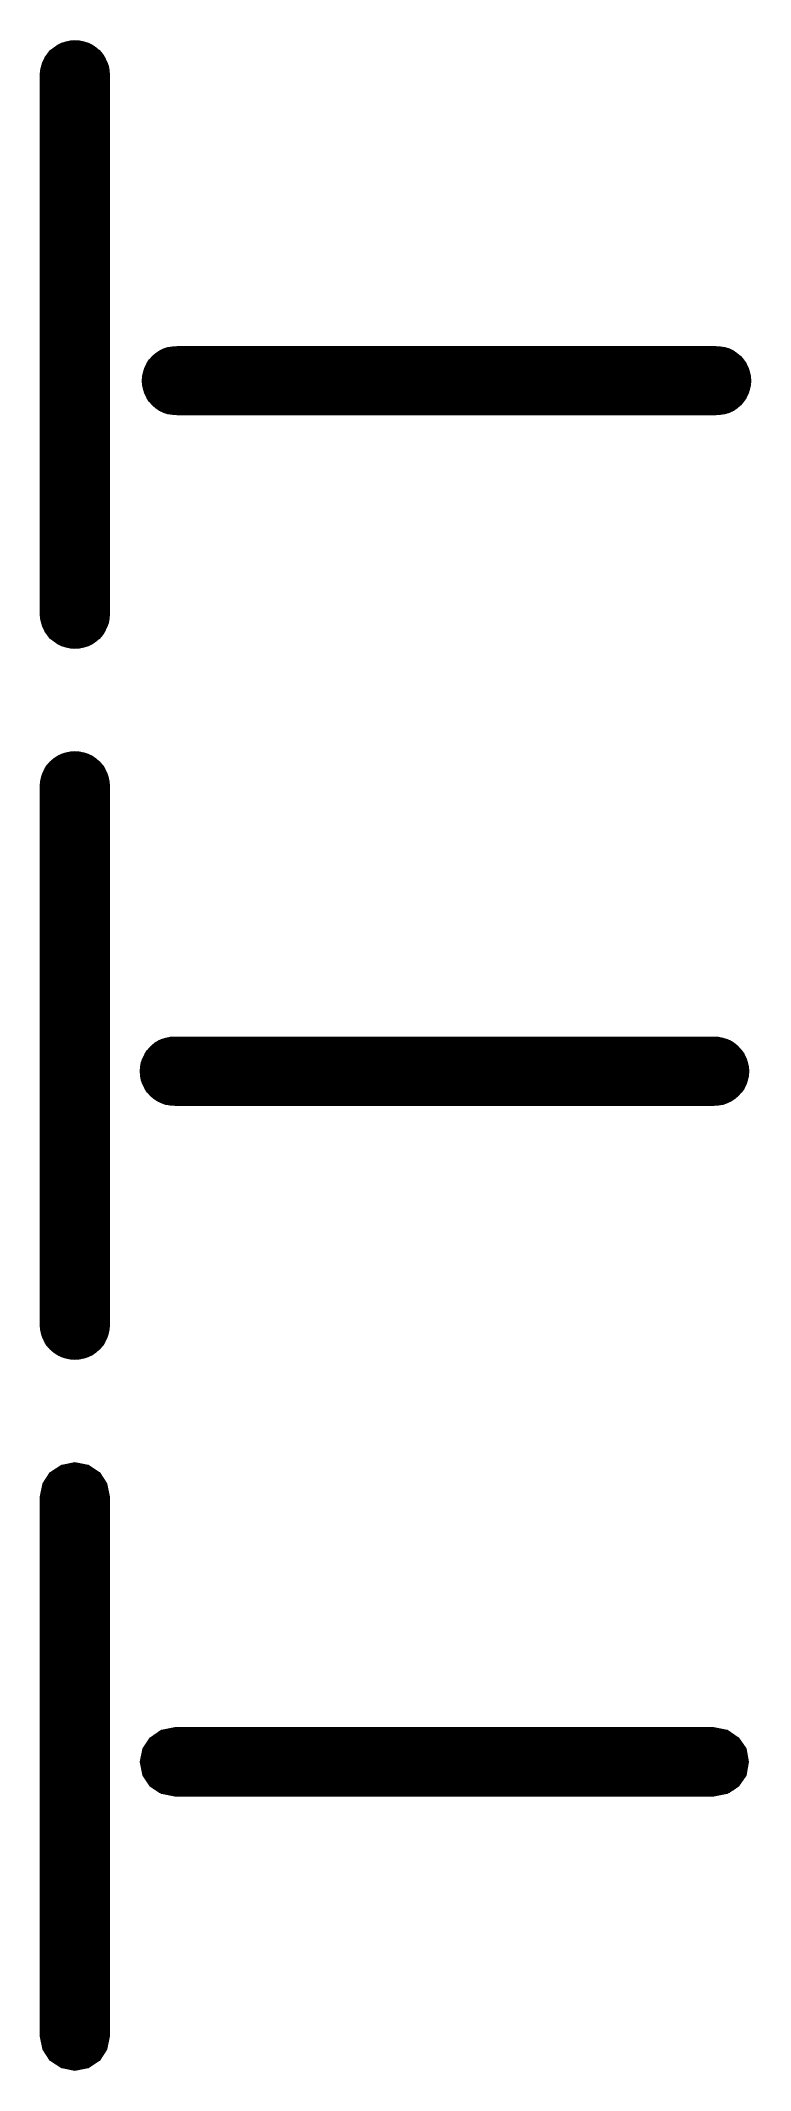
# Model space of a CAD drawing. Header units: millimetres. Extents: x -11.3 to 11.5, y -32.6 to 32.6.
import ezdxf

# ---------------------------------------------------------------- set-up
doc = ezdxf.new("R2010")
doc.units = ezdxf.units.MM
doc.header["$MEASUREMENT"] = 0
doc.layers.add('layer 1', color=7, linetype='Continuous')

msp = doc.modelspace()

# ---------------------------------------------------------------- linework, layer by layer
at = {"layer": 'layer 1', "color": 1, "lineweight": 9}
for points in [[(-11.3191, 31.4603), (-11.3191, 31.4603), (-11.3191, 14.1604), (-11.3191, 14.1604), (-11.3191, 14.1604), (-11.3191, 14.1604), (-11.3097, 14.0168), (-11.3097, 14.0168), (-11.3097, 14.0168), (-11.3097, 14.0168), (-11.2816, 13.8757), (-11.2816, 13.8757), (-11.2816, 13.8757), (-11.2816, 13.8757), (-11.2354, 13.7394), (-11.2354, 13.7394), (-11.2354, 13.7394), (-11.2354, 13.7394), (-11.1718, 13.6103), (-11.1718, 13.6103), (-11.1718, 13.6103), (-11.1718, 13.6103), (-11.0918, 13.4907), (-11.0918, 13.4907), (-11.0918, 13.4907), (-11.0918, 13.4907), (-10.9969, 13.3825), (-10.9969, 13.3825), (-10.9969, 13.3825), (-10.9969, 13.3825), (-10.8888, 13.2876), (-10.8888, 13.2876), (-10.8888, 13.2876), (-10.8888, 13.2876), (-10.7691, 13.2077), (-10.7691, 13.2077), (-10.7691, 13.2077), (-10.7691, 13.2077), (-10.6401, 13.1441), (-10.6401, 13.1441), (-10.6401, 13.1441), (-10.6401, 13.1441), (-10.5038, 13.0978), (-10.5038, 13.0978), (-10.5038, 13.0978), (-10.5038, 13.0978), (-10.3627, 13.0697), (-10.3627, 13.0697), (-10.3627, 13.0697), (-10.3627, 13.0697), (-10.2191, 13.0603), (-10.2191, 13.0603), (-10.2191, 13.0603), (-10.2191, 13.0603), (-10.0755, 13.0697), (-10.0755, 13.0697), (-10.0755, 13.0697), (-10.0755, 13.0697), (-9.9344, 13.0978), (-9.9344, 13.0978), (-9.9344, 13.0978), (-9.9344, 13.0978), (-9.7982, 13.144), (-9.7982, 13.144), (-9.7982, 13.144), (-9.7982, 13.144), (-9.6691, 13.2077), (-9.6691, 13.2077), (-9.6691, 13.2077), (-9.6691, 13.2077), (-9.5495, 13.2876), (-9.5495, 13.2876), (-9.5495, 13.2876), (-9.5495, 13.2876), (-9.4413, 13.3825), (-9.4413, 13.3825), (-9.4413, 13.3825), (-9.4413, 13.3825), (-9.3464, 13.4907), (-9.3464, 13.4907), (-9.3464, 13.4907), (-9.3464, 13.4907), (-9.2665, 13.6103), (-9.2665, 13.6103), (-9.2665, 13.6103), (-9.2665, 13.6103), (-9.2028, 13.7394), (-9.2028, 13.7394), (-9.2028, 13.7394), (-9.2028, 13.7394), (-9.1566, 13.8756), (-9.1566, 13.8756), (-9.1566, 13.8756), (-9.1566, 13.8756), (-9.1285, 14.0167), (-9.1285, 14.0167), (-9.1285, 14.0167), (-9.1285, 14.0167), (-9.1191, 14.1603), (-9.1191, 14.1603), (-9.1191, 14.1603), (-9.1191, 14.1603), (-9.1191, 31.4603), (-9.1191, 31.4603), (-9.1191, 31.4603), (-9.1191, 31.4603), (-9.1285, 31.6039), (-9.1285, 31.6039), (-9.1285, 31.6039), (-9.1285, 31.6039), (-9.1566, 31.745), (-9.1566, 31.745), (-9.1566, 31.745), (-9.1566, 31.745), (-9.2028, 31.8813), (-9.2028, 31.8813), (-9.2028, 31.8813), (-9.2028, 31.8813), (-9.2665, 32.0103), (-9.2665, 32.0103), (-9.2665, 32.0103), (-9.2665, 32.0103), (-9.3464, 32.13), (-9.3464, 32.13), (-9.3464, 32.13), (-9.3464, 32.13), (-9.4413, 32.2381), (-9.4413, 32.2381), (-9.4413, 32.2381), (-9.4413, 32.2381), (-9.5495, 32.333), (-9.5495, 32.333), (-9.5495, 32.333), (-9.5495, 32.333), (-9.6691, 32.413), (-9.6691, 32.413), (-9.6691, 32.413), (-9.6691, 32.413), (-9.7982, 32.4766), (-9.7982, 32.4766), (-9.7982, 32.4766), (-9.7982, 32.4766), (-9.9344, 32.5228), (-9.9344, 32.5228), (-9.9344, 32.5228), (-9.9344, 32.5228), (-10.0755, 32.5509), (-10.0755, 32.5509), (-10.0755, 32.5509), (-10.0755, 32.5509), (-10.2191, 32.5603), (-10.2191, 32.5603), (-10.2191, 32.5603), (-10.2191, 32.5603), (-10.3627, 32.5509), (-10.3627, 32.5509), (-10.3627, 32.5509), (-10.3627, 32.5509), (-10.5038, 32.5228), (-10.5038, 32.5228), (-10.5038, 32.5228), (-10.5038, 32.5228), (-10.6401, 32.4766), (-10.6401, 32.4766), (-10.6401, 32.4766), (-10.6401, 32.4766), (-10.7691, 32.4129), (-10.7691, 32.4129), (-10.7691, 32.4129), (-10.7691, 32.4129), (-10.8888, 32.333), (-10.8888, 32.333), (-10.8888, 32.333), (-10.8888, 32.333), (-10.9969, 32.2381), (-10.9969, 32.2381), (-10.9969, 32.2381), (-10.9969, 32.2381), (-11.0918, 32.1299), (-11.0918, 32.1299), (-11.0918, 32.1299), (-11.0918, 32.1299), (-11.1718, 32.0103), (-11.1718, 32.0103), (-11.1718, 32.0103), (-11.1718, 32.0103), (-11.2354, 31.8812), (-11.2354, 31.8812), (-11.2354, 31.8812), (-11.2354, 31.8812), (-11.2816, 31.745), (-11.2816, 31.745), (-11.2816, 31.745), (-11.2816, 31.745), (-11.3097, 31.6039), (-11.3097, 31.6039), (-11.3097, 31.6039), (-11.3097, 31.6039), (-11.3191, 31.4603), (-11.3191, 31.4603)], [(-11.3111, 31.46), (-11.3111, 31.46), (-11.3111, 14.1606), (-11.3111, 14.1606), (-11.3111, 14.1606), (-11.3111, 14.1606), (-11.3018, 14.0178), (-11.3018, 14.0178), (-11.3018, 14.0178), (-11.3018, 14.0178), (-11.2739, 13.8777), (-11.2739, 13.8777), (-11.2739, 13.8777), (-11.2739, 13.8777), (-11.228, 13.7425), (-11.228, 13.7425), (-11.228, 13.7425), (-11.228, 13.7425), (-11.1648, 13.6144), (-11.1648, 13.6144), (-11.1648, 13.6144), (-11.1648, 13.6144), (-11.0855, 13.4956), (-11.0855, 13.4956), (-11.0855, 13.4956), (-11.0855, 13.4956), (-10.9913, 13.3882), (-10.9913, 13.3882), (-10.9913, 13.3882), (-10.9913, 13.3882), (-10.8839, 13.294), (-10.8839, 13.294), (-10.8839, 13.294), (-10.8839, 13.294), (-10.7651, 13.2146), (-10.7651, 13.2146), (-10.7651, 13.2146), (-10.7651, 13.2146), (-10.637, 13.1515), (-10.637, 13.1515), (-10.637, 13.1515), (-10.637, 13.1515), (-10.5018, 13.1055), (-10.5018, 13.1055), (-10.5018, 13.1055), (-10.5018, 13.1055), (-10.3617, 13.0777), (-10.3617, 13.0777), (-10.3617, 13.0777), (-10.3617, 13.0777), (-10.2191, 13.0683), (-10.2191, 13.0683), (-10.2191, 13.0683), (-10.2191, 13.0683), (-10.0766, 13.0777), (-10.0766, 13.0777), (-10.0766, 13.0777), (-10.0766, 13.0777), (-9.9365, 13.1055), (-9.9365, 13.1055), (-9.9365, 13.1055), (-9.9365, 13.1055), (-9.8012, 13.1515), (-9.8012, 13.1515), (-9.8012, 13.1515), (-9.8012, 13.1515), (-9.6731, 13.2146), (-9.6731, 13.2146), (-9.6731, 13.2146), (-9.6731, 13.2146), (-9.5544, 13.294), (-9.5544, 13.294), (-9.5544, 13.294), (-9.5544, 13.294), (-9.447, 13.3882), (-9.447, 13.3882), (-9.447, 13.3882), (-9.447, 13.3882), (-9.3528, 13.4956), (-9.3528, 13.4956), (-9.3528, 13.4956), (-9.3528, 13.4956), (-9.2734, 13.6143), (-9.2734, 13.6143), (-9.2734, 13.6143), (-9.2734, 13.6143), (-9.2102, 13.7424), (-9.2102, 13.7424), (-9.2102, 13.7424), (-9.2102, 13.7424), (-9.1643, 13.8777), (-9.1643, 13.8777), (-9.1643, 13.8777), (-9.1643, 13.8777), (-9.1365, 14.0178), (-9.1365, 14.0178), (-9.1365, 14.0178), (-9.1365, 14.0178), (-9.1271, 14.1606), (-9.1271, 14.1606), (-9.1271, 14.1606), (-9.1271, 14.1606), (-9.1271, 31.4601), (-9.1271, 31.4601), (-9.1271, 31.4601), (-9.1271, 31.4601), (-9.1365, 31.6029), (-9.1365, 31.6029), (-9.1365, 31.6029), (-9.1365, 31.6029), (-9.1643, 31.7429), (-9.1643, 31.7429), (-9.1643, 31.7429), (-9.1643, 31.7429), (-9.2102, 31.8782), (-9.2102, 31.8782), (-9.2102, 31.8782), (-9.2102, 31.8782), (-9.2734, 32.0063), (-9.2734, 32.0063), (-9.2734, 32.0063), (-9.2734, 32.0063), (-9.3528, 32.1251), (-9.3528, 32.1251), (-9.3528, 32.1251), (-9.3528, 32.1251), (-9.447, 32.2325), (-9.447, 32.2325), (-9.447, 32.2325), (-9.447, 32.2325), (-9.5544, 32.3267), (-9.5544, 32.3267), (-9.5544, 32.3267), (-9.5544, 32.3267), (-9.6731, 32.406), (-9.6731, 32.406), (-9.6731, 32.406), (-9.6731, 32.406), (-9.8012, 32.4692), (-9.8012, 32.4692), (-9.8012, 32.4692), (-9.8012, 32.4692), (-9.9365, 32.5151), (-9.9365, 32.5151), (-9.9365, 32.5151), (-9.9365, 32.5151), (-10.0766, 32.543), (-10.0766, 32.543), (-10.0766, 32.543), (-10.0766, 32.543), (-10.2191, 32.5523), (-10.2191, 32.5523), (-10.2191, 32.5523), (-10.2191, 32.5523), (-10.3617, 32.543), (-10.3617, 32.543), (-10.3617, 32.543), (-10.3617, 32.543), (-10.5018, 32.5151), (-10.5018, 32.5151), (-10.5018, 32.5151), (-10.5018, 32.5151), (-10.637, 32.4692), (-10.637, 32.4692), (-10.637, 32.4692), (-10.637, 32.4692), (-10.7651, 32.406), (-10.7651, 32.406), (-10.7651, 32.406), (-10.7651, 32.406), (-10.8839, 32.3266), (-10.8839, 32.3266), (-10.8839, 32.3266), (-10.8839, 32.3266), (-10.9913, 32.2324), (-10.9913, 32.2324), (-10.9913, 32.2324), (-10.9913, 32.2324), (-11.0855, 32.125), (-11.0855, 32.125), (-11.0855, 32.125), (-11.0855, 32.125), (-11.1648, 32.0063), (-11.1648, 32.0063), (-11.1648, 32.0063), (-11.1648, 32.0063), (-11.228, 31.8782), (-11.228, 31.8782), (-11.228, 31.8782), (-11.228, 31.8782), (-11.2739, 31.7429), (-11.2739, 31.7429), (-11.2739, 31.7429), (-11.2739, 31.7429), (-11.3018, 31.6028), (-11.3018, 31.6028), (-11.3018, 31.6028), (-11.3018, 31.6028), (-11.3111, 31.46), (-11.3111, 31.46)], [(-11.3031, 31.4597), (-11.3031, 31.4597), (-11.3031, 14.1609), (-11.3031, 14.1609), (-11.3031, 14.1609), (-11.3031, 14.1609), (-11.2938, 14.0189), (-11.2938, 14.0189), (-11.2938, 14.0189), (-11.2938, 14.0189), (-11.2661, 13.8798), (-11.2661, 13.8798), (-11.2661, 13.8798), (-11.2661, 13.8798), (-11.2206, 13.7455), (-11.2206, 13.7455), (-11.2206, 13.7455), (-11.2206, 13.7455), (-11.1579, 13.6184), (-11.1579, 13.6184), (-11.1579, 13.6184), (-11.1579, 13.6184), (-11.0791, 13.5005), (-11.0791, 13.5005), (-11.0791, 13.5005), (-11.0791, 13.5005), (-10.9856, 13.3939), (-10.9856, 13.3939), (-10.9856, 13.3939), (-10.9856, 13.3939), (-10.879, 13.3004), (-10.879, 13.3004), (-10.879, 13.3004), (-10.879, 13.3004), (-10.7611, 13.2216), (-10.7611, 13.2216), (-10.7611, 13.2216), (-10.7611, 13.2216), (-10.6339, 13.1589), (-10.6339, 13.1589), (-10.6339, 13.1589), (-10.6339, 13.1589), (-10.4997, 13.1133), (-10.4997, 13.1133), (-10.4997, 13.1133), (-10.4997, 13.1133), (-10.3606, 13.0856), (-10.3606, 13.0856), (-10.3606, 13.0856), (-10.3606, 13.0856), (-10.2191, 13.0764), (-10.2191, 13.0764), (-10.2191, 13.0764), (-10.2191, 13.0764), (-10.0776, 13.0856), (-10.0776, 13.0856), (-10.0776, 13.0856), (-10.0776, 13.0856), (-9.9386, 13.1133), (-9.9386, 13.1133), (-9.9386, 13.1133), (-9.9386, 13.1133), (-9.8043, 13.1589), (-9.8043, 13.1589), (-9.8043, 13.1589), (-9.8043, 13.1589), (-9.6771, 13.2216), (-9.6771, 13.2216), (-9.6771, 13.2216), (-9.6771, 13.2216), (-9.5592, 13.3003), (-9.5592, 13.3003), (-9.5592, 13.3003), (-9.5592, 13.3003), (-9.4526, 13.3938), (-9.4526, 13.3938), (-9.4526, 13.3938), (-9.4526, 13.3938), (-9.3591, 13.5004), (-9.3591, 13.5004), (-9.3591, 13.5004), (-9.3591, 13.5004), (-9.2804, 13.6183), (-9.2804, 13.6183), (-9.2804, 13.6183), (-9.2804, 13.6183), (-9.2177, 13.7455), (-9.2177, 13.7455), (-9.2177, 13.7455), (-9.2177, 13.7455), (-9.1721, 13.8798), (-9.1721, 13.8798), (-9.1721, 13.8798), (-9.1721, 13.8798), (-9.1444, 14.0188), (-9.1444, 14.0188), (-9.1444, 14.0188), (-9.1444, 14.0188), (-9.1351, 14.1608), (-9.1351, 14.1608), (-9.1351, 14.1608), (-9.1351, 14.1608), (-9.1351, 31.4598), (-9.1351, 31.4598), (-9.1351, 31.4598), (-9.1351, 31.4598), (-9.1444, 31.6018), (-9.1444, 31.6018), (-9.1444, 31.6018), (-9.1444, 31.6018), (-9.1721, 31.7409), (-9.1721, 31.7409), (-9.1721, 31.7409), (-9.1721, 31.7409), (-9.2177, 31.8751), (-9.2177, 31.8751), (-9.2177, 31.8751), (-9.2177, 31.8751), (-9.2804, 32.0023), (-9.2804, 32.0023), (-9.2804, 32.0023), (-9.2804, 32.0023), (-9.3591, 32.1202), (-9.3591, 32.1202), (-9.3591, 32.1202), (-9.3591, 32.1202), (-9.4526, 32.2268), (-9.4526, 32.2268), (-9.4526, 32.2268), (-9.4526, 32.2268), (-9.5592, 32.3203), (-9.5592, 32.3203), (-9.5592, 32.3203), (-9.5592, 32.3203), (-9.6771, 32.3991), (-9.6771, 32.3991), (-9.6771, 32.3991), (-9.6771, 32.3991), (-9.8043, 32.4618), (-9.8043, 32.4618), (-9.8043, 32.4618), (-9.8043, 32.4618), (-9.9386, 32.5074), (-9.9386, 32.5074), (-9.9386, 32.5074), (-9.9386, 32.5074), (-10.0776, 32.535), (-10.0776, 32.535), (-10.0776, 32.535), (-10.0776, 32.535), (-10.2191, 32.5443), (-10.2191, 32.5443), (-10.2191, 32.5443), (-10.2191, 32.5443), (-10.3606, 32.535), (-10.3606, 32.535), (-10.3606, 32.535), (-10.3606, 32.535), (-10.4997, 32.5073), (-10.4997, 32.5073), (-10.4997, 32.5073), (-10.4997, 32.5073), (-10.6339, 32.4618), (-10.6339, 32.4618), (-10.6339, 32.4618), (-10.6339, 32.4618), (-10.7611, 32.399), (-10.7611, 32.399), (-10.7611, 32.399), (-10.7611, 32.399), (-10.879, 32.3203), (-10.879, 32.3203), (-10.879, 32.3203), (-10.879, 32.3203), (-10.9856, 32.2268), (-10.9856, 32.2268), (-10.9856, 32.2268), (-10.9856, 32.2268), (-11.0791, 32.1202), (-11.0791, 32.1202), (-11.0791, 32.1202), (-11.0791, 32.1202), (-11.1579, 32.0023), (-11.1579, 32.0023), (-11.1579, 32.0023), (-11.1579, 32.0023), (-11.2206, 31.8751), (-11.2206, 31.8751), (-11.2206, 31.8751), (-11.2206, 31.8751), (-11.2661, 31.7408), (-11.2661, 31.7408), (-11.2661, 31.7408), (-11.2661, 31.7408), (-11.2938, 31.6018), (-11.2938, 31.6018), (-11.2938, 31.6018), (-11.2938, 31.6018), (-11.3031, 31.4597), (-11.3031, 31.4597)], [(-11.2951, 31.4595), (-11.2951, 31.4595), (-11.2951, 14.1611), (-11.2951, 14.1611), (-11.2951, 14.1611), (-11.2951, 14.1611), (-11.2859, 14.0199), (-11.2859, 14.0199), (-11.2859, 14.0199), (-11.2859, 14.0199), (-11.2584, 13.8819), (-11.2584, 13.8819), (-11.2584, 13.8819), (-11.2584, 13.8819), (-11.2132, 13.7486), (-11.2132, 13.7486), (-11.2132, 13.7486), (-11.2132, 13.7486), (-11.1509, 13.6224), (-11.1509, 13.6224), (-11.1509, 13.6224), (-11.1509, 13.6224), (-11.0727, 13.5053), (-11.0727, 13.5053), (-11.0727, 13.5053), (-11.0727, 13.5053), (-10.9799, 13.3995), (-10.9799, 13.3995), (-10.9799, 13.3995), (-10.9799, 13.3995), (-10.8741, 13.3067), (-10.8741, 13.3067), (-10.8741, 13.3067), (-10.8741, 13.3067), (-10.7571, 13.2285), (-10.7571, 13.2285), (-10.7571, 13.2285), (-10.7571, 13.2285), (-10.6309, 13.1663), (-10.6309, 13.1663), (-10.6309, 13.1663), (-10.6309, 13.1663), (-10.4976, 13.121), (-10.4976, 13.121), (-10.4976, 13.121), (-10.4976, 13.121), (-10.3596, 13.0936), (-10.3596, 13.0936), (-10.3596, 13.0936), (-10.3596, 13.0936), (-10.2191, 13.0844), (-10.2191, 13.0844), (-10.2191, 13.0844), (-10.2191, 13.0844), (-10.0787, 13.0936), (-10.0787, 13.0936), (-10.0787, 13.0936), (-10.0787, 13.0936), (-9.9406, 13.121), (-9.9406, 13.121), (-9.9406, 13.121), (-9.9406, 13.121), (-9.8074, 13.1663), (-9.8074, 13.1663), (-9.8074, 13.1663), (-9.8074, 13.1663), (-9.6811, 13.2285), (-9.6811, 13.2285), (-9.6811, 13.2285), (-9.6811, 13.2285), (-9.5641, 13.3067), (-9.5641, 13.3067), (-9.5641, 13.3067), (-9.5641, 13.3067), (-9.4583, 13.3995), (-9.4583, 13.3995), (-9.4583, 13.3995), (-9.4583, 13.3995), (-9.3655, 13.5053), (-9.3655, 13.5053), (-9.3655, 13.5053), (-9.3655, 13.5053), (-9.2873, 13.6223), (-9.2873, 13.6223), (-9.2873, 13.6223), (-9.2873, 13.6223), (-9.2251, 13.7486), (-9.2251, 13.7486), (-9.2251, 13.7486), (-9.2251, 13.7486), (-9.1798, 13.8818), (-9.1798, 13.8818), (-9.1798, 13.8818), (-9.1798, 13.8818), (-9.1524, 14.0199), (-9.1524, 14.0199), (-9.1524, 14.0199), (-9.1524, 14.0199), (-9.1431, 14.1611), (-9.1431, 14.1611), (-9.1431, 14.1611), (-9.1431, 14.1611), (-9.1431, 31.4595), (-9.1431, 31.4595), (-9.1431, 31.4595), (-9.1431, 31.4595), (-9.1524, 31.6008), (-9.1524, 31.6008), (-9.1524, 31.6008), (-9.1524, 31.6008), (-9.1798, 31.7388), (-9.1798, 31.7388), (-9.1798, 31.7388), (-9.1798, 31.7388), (-9.2251, 31.8721), (-9.2251, 31.8721), (-9.2251, 31.8721), (-9.2251, 31.8721), (-9.2873, 31.9983), (-9.2873, 31.9983), (-9.2873, 31.9983), (-9.2873, 31.9983), (-9.3655, 32.1153), (-9.3655, 32.1153), (-9.3655, 32.1153), (-9.3655, 32.1153), (-9.4583, 32.2211), (-9.4583, 32.2211), (-9.4583, 32.2211), (-9.4583, 32.2211), (-9.5641, 32.3139), (-9.5641, 32.3139), (-9.5641, 32.3139), (-9.5641, 32.3139), (-9.6811, 32.3921), (-9.6811, 32.3921), (-9.6811, 32.3921), (-9.6811, 32.3921), (-9.8074, 32.4544), (-9.8074, 32.4544), (-9.8074, 32.4544), (-9.8074, 32.4544), (-9.9406, 32.4996), (-9.9406, 32.4996), (-9.9406, 32.4996), (-9.9406, 32.4996), (-10.0787, 32.5271), (-10.0787, 32.5271), (-10.0787, 32.5271), (-10.0787, 32.5271), (-10.2191, 32.5363), (-10.2191, 32.5363), (-10.2191, 32.5363), (-10.2191, 32.5363), (-10.3596, 32.5271), (-10.3596, 32.5271), (-10.3596, 32.5271), (-10.3596, 32.5271), (-10.4976, 32.4996), (-10.4976, 32.4996), (-10.4976, 32.4996), (-10.4976, 32.4996), (-10.6309, 32.4544), (-10.6309, 32.4544), (-10.6309, 32.4544), (-10.6309, 32.4544), (-10.7571, 32.3921), (-10.7571, 32.3921), (-10.7571, 32.3921), (-10.7571, 32.3921), (-10.8741, 32.3139), (-10.8741, 32.3139), (-10.8741, 32.3139), (-10.8741, 32.3139), (-10.9799, 32.2211), (-10.9799, 32.2211), (-10.9799, 32.2211), (-10.9799, 32.2211), (-11.0727, 32.1153), (-11.0727, 32.1153), (-11.0727, 32.1153), (-11.0727, 32.1153), (-11.1509, 31.9983), (-11.1509, 31.9983), (-11.1509, 31.9983), (-11.1509, 31.9983), (-11.2132, 31.872), (-11.2132, 31.872), (-11.2132, 31.872), (-11.2132, 31.872), (-11.2584, 31.7388), (-11.2584, 31.7388), (-11.2584, 31.7388), (-11.2584, 31.7388), (-11.2859, 31.6007), (-11.2859, 31.6007), (-11.2859, 31.6007), (-11.2859, 31.6007), (-11.2951, 31.4595), (-11.2951, 31.4595)], [(-11.2871, 31.4592), (-11.2871, 31.4592), (-11.2871, 14.1614), (-11.2871, 14.1614), (-11.2871, 14.1614), (-11.2871, 14.1614), (-11.2779, 14.021), (-11.2779, 14.021), (-11.2779, 14.021), (-11.2779, 14.021), (-11.2507, 13.884), (-11.2507, 13.884), (-11.2507, 13.884), (-11.2507, 13.884), (-11.2058, 13.7517), (-11.2058, 13.7517), (-11.2058, 13.7517), (-11.2058, 13.7517), (-11.144, 13.6264), (-11.144, 13.6264), (-11.144, 13.6264), (-11.144, 13.6264), (-11.0664, 13.5102), (-11.0664, 13.5102), (-11.0664, 13.5102), (-11.0664, 13.5102), (-10.9743, 13.4052), (-10.9743, 13.4052), (-10.9743, 13.4052), (-10.9743, 13.4052), (-10.8692, 13.3131), (-10.8692, 13.3131), (-10.8692, 13.3131), (-10.8692, 13.3131), (-10.7531, 13.2355), (-10.7531, 13.2355), (-10.7531, 13.2355), (-10.7531, 13.2355), (-10.6278, 13.1737), (-10.6278, 13.1737), (-10.6278, 13.1737), (-10.6278, 13.1737), (-10.4955, 13.1288), (-10.4955, 13.1288), (-10.4955, 13.1288), (-10.4955, 13.1288), (-10.3585, 13.1015), (-10.3585, 13.1015), (-10.3585, 13.1015), (-10.3585, 13.1015), (-10.2191, 13.0924), (-10.2191, 13.0924), (-10.2191, 13.0924), (-10.2191, 13.0924), (-10.0797, 13.1015), (-10.0797, 13.1015), (-10.0797, 13.1015), (-10.0797, 13.1015), (-9.9427, 13.1288), (-9.9427, 13.1288), (-9.9427, 13.1288), (-9.9427, 13.1288), (-9.8104, 13.1737), (-9.8104, 13.1737), (-9.8104, 13.1737), (-9.8104, 13.1737), (-9.6852, 13.2355), (-9.6852, 13.2355), (-9.6852, 13.2355), (-9.6852, 13.2355), (-9.569, 13.3131), (-9.569, 13.3131), (-9.569, 13.3131), (-9.569, 13.3131), (-9.464, 13.4052), (-9.464, 13.4052), (-9.464, 13.4052), (-9.464, 13.4052), (-9.3719, 13.5102), (-9.3719, 13.5102), (-9.3719, 13.5102), (-9.3719, 13.5102), (-9.2943, 13.6263), (-9.2943, 13.6263), (-9.2943, 13.6263), (-9.2943, 13.6263), (-9.2325, 13.7516), (-9.2325, 13.7516), (-9.2325, 13.7516), (-9.2325, 13.7516), (-9.1876, 13.8839), (-9.1876, 13.8839), (-9.1876, 13.8839), (-9.1876, 13.8839), (-9.1603, 14.0209), (-9.1603, 14.0209), (-9.1603, 14.0209), (-9.1603, 14.0209), (-9.1511, 14.1614), (-9.1511, 14.1614), (-9.1511, 14.1614), (-9.1511, 14.1614), (-9.1511, 31.4593), (-9.1511, 31.4593), (-9.1511, 31.4593), (-9.1511, 31.4593), (-9.1603, 31.5997), (-9.1603, 31.5997), (-9.1603, 31.5997), (-9.1603, 31.5997), (-9.1876, 31.7367), (-9.1876, 31.7367), (-9.1876, 31.7367), (-9.1876, 31.7367), (-9.2325, 31.869), (-9.2325, 31.869), (-9.2325, 31.869), (-9.2325, 31.869), (-9.2943, 31.9943), (-9.2943, 31.9943), (-9.2943, 31.9943), (-9.2943, 31.9943), (-9.3719, 32.1104), (-9.3719, 32.1104), (-9.3719, 32.1104), (-9.3719, 32.1104), (-9.464, 32.2155), (-9.464, 32.2155), (-9.464, 32.2155), (-9.464, 32.2155), (-9.569, 32.3076), (-9.569, 32.3076), (-9.569, 32.3076), (-9.569, 32.3076), (-9.6852, 32.3852), (-9.6852, 32.3852), (-9.6852, 32.3852), (-9.6852, 32.3852), (-9.8104, 32.447), (-9.8104, 32.447), (-9.8104, 32.447), (-9.8104, 32.447), (-9.9427, 32.4919), (-9.9427, 32.4919), (-9.9427, 32.4919), (-9.9427, 32.4919), (-10.0797, 32.5191), (-10.0797, 32.5191), (-10.0797, 32.5191), (-10.0797, 32.5191), (-10.2191, 32.5282), (-10.2191, 32.5282), (-10.2191, 32.5282), (-10.2191, 32.5282), (-10.3585, 32.5191), (-10.3585, 32.5191), (-10.3585, 32.5191), (-10.3585, 32.5191), (-10.4955, 32.4919), (-10.4955, 32.4919), (-10.4955, 32.4919), (-10.4955, 32.4919), (-10.6278, 32.4469), (-10.6278, 32.4469), (-10.6278, 32.4469), (-10.6278, 32.4469), (-10.7531, 32.3852), (-10.7531, 32.3852), (-10.7531, 32.3852), (-10.7531, 32.3852), (-10.8692, 32.3075), (-10.8692, 32.3075), (-10.8692, 32.3075), (-10.8692, 32.3075), (-10.9743, 32.2154), (-10.9743, 32.2154), (-10.9743, 32.2154), (-10.9743, 32.2154), (-11.0664, 32.1104), (-11.0664, 32.1104), (-11.0664, 32.1104), (-11.0664, 32.1104), (-11.144, 31.9943), (-11.144, 31.9943), (-11.144, 31.9943), (-11.144, 31.9943), (-11.2058, 31.869), (-11.2058, 31.869), (-11.2058, 31.869), (-11.2058, 31.869), (-11.2507, 31.7367), (-11.2507, 31.7367), (-11.2507, 31.7367), (-11.2507, 31.7367), (-11.2779, 31.5997), (-11.2779, 31.5997), (-11.2779, 31.5997), (-11.2779, 31.5997), (-11.2871, 31.4592), (-11.2871, 31.4592)], [(-11.2791, 31.459), (-11.2791, 31.459), (-11.2791, 14.1617), (-11.2791, 14.1617), (-11.2791, 14.1617), (-11.2791, 14.1617), (-11.27, 14.022), (-11.27, 14.022), (-11.27, 14.022), (-11.27, 14.022), (-11.2429, 13.886), (-11.2429, 13.886), (-11.2429, 13.886), (-11.2429, 13.886), (-11.1984, 13.7547), (-11.1984, 13.7547), (-11.1984, 13.7547), (-11.1984, 13.7547), (-11.137, 13.6304), (-11.137, 13.6304), (-11.137, 13.6304), (-11.137, 13.6304), (-11.06, 13.5151), (-11.06, 13.5151), (-11.06, 13.5151), (-11.06, 13.5151), (-10.9686, 13.4109), (-10.9686, 13.4109), (-10.9686, 13.4109), (-10.9686, 13.4109), (-10.8644, 13.3194), (-10.8644, 13.3194), (-10.8644, 13.3194), (-10.8644, 13.3194), (-10.7491, 13.2424), (-10.7491, 13.2424), (-10.7491, 13.2424), (-10.7491, 13.2424), (-10.6247, 13.1811), (-10.6247, 13.1811), (-10.6247, 13.1811), (-10.6247, 13.1811), (-10.4935, 13.1365), (-10.4935, 13.1365), (-10.4935, 13.1365), (-10.4935, 13.1365), (-10.3575, 13.1095), (-10.3575, 13.1095), (-10.3575, 13.1095), (-10.3575, 13.1095), (-10.2191, 13.1004), (-10.2191, 13.1004), (-10.2191, 13.1004), (-10.2191, 13.1004), (-10.0808, 13.1095), (-10.0808, 13.1095), (-10.0808, 13.1095), (-10.0808, 13.1095), (-9.9448, 13.1365), (-9.9448, 13.1365), (-9.9448, 13.1365), (-9.9448, 13.1365), (-9.8135, 13.1811), (-9.8135, 13.1811), (-9.8135, 13.1811), (-9.8135, 13.1811), (-9.6892, 13.2424), (-9.6892, 13.2424), (-9.6892, 13.2424), (-9.6892, 13.2424), (-9.5739, 13.3194), (-9.5739, 13.3194), (-9.5739, 13.3194), (-9.5739, 13.3194), (-9.4696, 13.4108), (-9.4696, 13.4108), (-9.4696, 13.4108), (-9.4696, 13.4108), (-9.3782, 13.5151), (-9.3782, 13.5151), (-9.3782, 13.5151), (-9.3782, 13.5151), (-9.3012, 13.6304), (-9.3012, 13.6304), (-9.3012, 13.6304), (-9.3012, 13.6304), (-9.2399, 13.7547), (-9.2399, 13.7547), (-9.2399, 13.7547), (-9.2399, 13.7547), (-9.1953, 13.886), (-9.1953, 13.886), (-9.1953, 13.886), (-9.1953, 13.886), (-9.1683, 14.022), (-9.1683, 14.022), (-9.1683, 14.022), (-9.1683, 14.022), (-9.1591, 14.1616), (-9.1591, 14.1616), (-9.1591, 14.1616), (-9.1591, 14.1616), (-9.1591, 31.459), (-9.1591, 31.459), (-9.1591, 31.459), (-9.1591, 31.459), (-9.1683, 31.5987), (-9.1683, 31.5987), (-9.1683, 31.5987), (-9.1683, 31.5987), (-9.1953, 31.7346), (-9.1953, 31.7346), (-9.1953, 31.7346), (-9.1953, 31.7346), (-9.2399, 31.8659), (-9.2399, 31.8659), (-9.2399, 31.8659), (-9.2399, 31.8659), (-9.3012, 31.9903), (-9.3012, 31.9903), (-9.3012, 31.9903), (-9.3012, 31.9903), (-9.3782, 32.1056), (-9.3782, 32.1056), (-9.3782, 32.1056), (-9.3782, 32.1056), (-9.4696, 32.2098), (-9.4696, 32.2098), (-9.4696, 32.2098), (-9.4696, 32.2098), (-9.5739, 32.3012), (-9.5739, 32.3012), (-9.5739, 32.3012), (-9.5739, 32.3012), (-9.6892, 32.3782), (-9.6892, 32.3782), (-9.6892, 32.3782), (-9.6892, 32.3782), (-9.8135, 32.4396), (-9.8135, 32.4396), (-9.8135, 32.4396), (-9.8135, 32.4396), (-9.9448, 32.4841), (-9.9448, 32.4841), (-9.9448, 32.4841), (-9.9448, 32.4841), (-10.0808, 32.5112), (-10.0808, 32.5112), (-10.0808, 32.5112), (-10.0808, 32.5112), (-10.2191, 32.5202), (-10.2191, 32.5202), (-10.2191, 32.5202), (-10.2191, 32.5202), (-10.3575, 32.5112), (-10.3575, 32.5112), (-10.3575, 32.5112), (-10.3575, 32.5112), (-10.4935, 32.4841), (-10.4935, 32.4841), (-10.4935, 32.4841), (-10.4935, 32.4841), (-10.6247, 32.4395), (-10.6247, 32.4395), (-10.6247, 32.4395), (-10.6247, 32.4395), (-10.7491, 32.3782), (-10.7491, 32.3782), (-10.7491, 32.3782), (-10.7491, 32.3782), (-10.8644, 32.3012), (-10.8644, 32.3012), (-10.8644, 32.3012), (-10.8644, 32.3012), (-10.9686, 32.2098), (-10.9686, 32.2098), (-10.9686, 32.2098), (-10.9686, 32.2098), (-11.06, 32.1055), (-11.06, 32.1055), (-11.06, 32.1055), (-11.06, 32.1055), (-11.137, 31.9902), (-11.137, 31.9902), (-11.137, 31.9902), (-11.137, 31.9902), (-11.1984, 31.8659), (-11.1984, 31.8659), (-11.1984, 31.8659), (-11.1984, 31.8659), (-11.2429, 31.7346), (-11.2429, 31.7346), (-11.2429, 31.7346), (-11.2429, 31.7346), (-11.27, 31.5986), (-11.27, 31.5986), (-11.27, 31.5986), (-11.27, 31.5986), (-11.2791, 31.459), (-11.2791, 31.459)], [(-11.2711, 31.4587), (-11.2711, 31.4587), (-11.2711, 14.1619), (-11.2711, 14.1619), (-11.2711, 14.1619), (-11.2711, 14.1619), (-11.262, 14.0231), (-11.262, 14.0231), (-11.262, 14.0231), (-11.262, 14.0231), (-11.2352, 13.8881), (-11.2352, 13.8881), (-11.2352, 13.8881), (-11.2352, 13.8881), (-11.1909, 13.7578), (-11.1909, 13.7578), (-11.1909, 13.7578), (-11.1909, 13.7578), (-11.1301, 13.6344), (-11.1301, 13.6344), (-11.1301, 13.6344), (-11.1301, 13.6344), (-11.0537, 13.52), (-11.0537, 13.52), (-11.0537, 13.52), (-11.0537, 13.52), (-10.9629, 13.4165), (-10.9629, 13.4165), (-10.9629, 13.4165), (-10.9629, 13.4165), (-10.8595, 13.3258), (-10.8595, 13.3258), (-10.8595, 13.3258), (-10.8595, 13.3258), (-10.7451, 13.2494), (-10.7451, 13.2494), (-10.7451, 13.2494), (-10.7451, 13.2494), (-10.6217, 13.1885), (-10.6217, 13.1885), (-10.6217, 13.1885), (-10.6217, 13.1885), (-10.4914, 13.1443), (-10.4914, 13.1443), (-10.4914, 13.1443), (-10.4914, 13.1443), (-10.3564, 13.1174), (-10.3564, 13.1174), (-10.3564, 13.1174), (-10.3564, 13.1174), (-10.2191, 13.1084), (-10.2191, 13.1084), (-10.2191, 13.1084), (-10.2191, 13.1084), (-10.0818, 13.1174), (-10.0818, 13.1174), (-10.0818, 13.1174), (-10.0818, 13.1174), (-9.9469, 13.1443), (-9.9469, 13.1443), (-9.9469, 13.1443), (-9.9469, 13.1443), (-9.8166, 13.1885), (-9.8166, 13.1885), (-9.8166, 13.1885), (-9.8166, 13.1885), (-9.6932, 13.2493), (-9.6932, 13.2493), (-9.6932, 13.2493), (-9.6932, 13.2493), (-9.5788, 13.3258), (-9.5788, 13.3258), (-9.5788, 13.3258), (-9.5788, 13.3258), (-9.4753, 13.4165), (-9.4753, 13.4165), (-9.4753, 13.4165), (-9.4753, 13.4165), (-9.3846, 13.52), (-9.3846, 13.52), (-9.3846, 13.52), (-9.3846, 13.52), (-9.3081, 13.6344), (-9.3081, 13.6344), (-9.3081, 13.6344), (-9.3081, 13.6344), (-9.2473, 13.7578), (-9.2473, 13.7578), (-9.2473, 13.7578), (-9.2473, 13.7578), (-9.2031, 13.8881), (-9.2031, 13.8881), (-9.2031, 13.8881), (-9.2031, 13.8881), (-9.1762, 14.023), (-9.1762, 14.023), (-9.1762, 14.023), (-9.1762, 14.023), (-9.1671, 14.1619), (-9.1671, 14.1619), (-9.1671, 14.1619), (-9.1671, 14.1619), (-9.1671, 31.4587), (-9.1671, 31.4587), (-9.1671, 31.4587), (-9.1671, 31.4587), (-9.1762, 31.5976), (-9.1762, 31.5976), (-9.1762, 31.5976), (-9.1762, 31.5976), (-9.2031, 31.7326), (-9.2031, 31.7326), (-9.2031, 31.7326), (-9.2031, 31.7326), (-9.2473, 31.8629), (-9.2473, 31.8629), (-9.2473, 31.8629), (-9.2473, 31.8629), (-9.3081, 31.9863), (-9.3081, 31.9863), (-9.3081, 31.9863), (-9.3081, 31.9863), (-9.3846, 32.1007), (-9.3846, 32.1007), (-9.3846, 32.1007), (-9.3846, 32.1007), (-9.4753, 32.2041), (-9.4753, 32.2041), (-9.4753, 32.2041), (-9.4753, 32.2041), (-9.5788, 32.2949), (-9.5788, 32.2949), (-9.5788, 32.2949), (-9.5788, 32.2949), (-9.6932, 32.3713), (-9.6932, 32.3713), (-9.6932, 32.3713), (-9.6932, 32.3713), (-9.8166, 32.4321), (-9.8166, 32.4321), (-9.8166, 32.4321), (-9.8166, 32.4321), (-9.9469, 32.4764), (-9.9469, 32.4764), (-9.9469, 32.4764), (-9.9469, 32.4764), (-10.0818, 32.5032), (-10.0818, 32.5032), (-10.0818, 32.5032), (-10.0818, 32.5032), (-10.2191, 32.5122), (-10.2191, 32.5122), (-10.2191, 32.5122), (-10.2191, 32.5122), (-10.3564, 32.5032), (-10.3564, 32.5032), (-10.3564, 32.5032), (-10.3564, 32.5032), (-10.4914, 32.4764), (-10.4914, 32.4764), (-10.4914, 32.4764), (-10.4914, 32.4764), (-10.6217, 32.4321), (-10.6217, 32.4321), (-10.6217, 32.4321), (-10.6217, 32.4321), (-10.7451, 32.3713), (-10.7451, 32.3713), (-10.7451, 32.3713), (-10.7451, 32.3713), (-10.8595, 32.2948), (-10.8595, 32.2948), (-10.8595, 32.2948), (-10.8595, 32.2948), (-10.9629, 32.2041), (-10.9629, 32.2041), (-10.9629, 32.2041), (-10.9629, 32.2041), (-11.0537, 32.1006), (-11.0537, 32.1006), (-11.0537, 32.1006), (-11.0537, 32.1006), (-11.1301, 31.9862), (-11.1301, 31.9862), (-11.1301, 31.9862), (-11.1301, 31.9862), (-11.1909, 31.8628), (-11.1909, 31.8628), (-11.1909, 31.8628), (-11.1909, 31.8628), (-11.2352, 31.7325), (-11.2352, 31.7325), (-11.2352, 31.7325), (-11.2352, 31.7325), (-11.262, 31.5976), (-11.262, 31.5976), (-11.262, 31.5976), (-11.262, 31.5976), (-11.2711, 31.4587), (-11.2711, 31.4587)], [(-11.2631, 31.4584), (-11.2631, 31.4584), (-11.2631, 14.1622), (-11.2631, 14.1622), (-11.2631, 14.1622), (-11.2631, 14.1622), (-11.2541, 14.0241), (-11.2541, 14.0241), (-11.2541, 14.0241), (-11.2541, 14.0241), (-11.2274, 13.8902), (-11.2274, 13.8902), (-11.2274, 13.8902), (-11.2274, 13.8902), (-11.1835, 13.7609), (-11.1835, 13.7609), (-11.1835, 13.7609), (-11.1835, 13.7609), (-11.1231, 13.6384), (-11.1231, 13.6384), (-11.1231, 13.6384), (-11.1231, 13.6384), (-11.0473, 13.5249), (-11.0473, 13.5249), (-11.0473, 13.5249), (-11.0473, 13.5249), (-10.9573, 13.4222), (-10.9573, 13.4222), (-10.9573, 13.4222), (-10.9573, 13.4222), (-10.8546, 13.3322), (-10.8546, 13.3322), (-10.8546, 13.3322), (-10.8546, 13.3322), (-10.7411, 13.2563), (-10.7411, 13.2563), (-10.7411, 13.2563), (-10.7411, 13.2563), (-10.6186, 13.1959), (-10.6186, 13.1959), (-10.6186, 13.1959), (-10.6186, 13.1959), (-10.4893, 13.152), (-10.4893, 13.152), (-10.4893, 13.152), (-10.4893, 13.152), (-10.3554, 13.1254), (-10.3554, 13.1254), (-10.3554, 13.1254), (-10.3554, 13.1254), (-10.2191, 13.1164), (-10.2191, 13.1164), (-10.2191, 13.1164), (-10.2191, 13.1164), (-10.0829, 13.1254), (-10.0829, 13.1254), (-10.0829, 13.1254), (-10.0829, 13.1254), (-9.9489, 13.152), (-9.9489, 13.152), (-9.9489, 13.152), (-9.9489, 13.152), (-9.8196, 13.1959), (-9.8196, 13.1959), (-9.8196, 13.1959), (-9.8196, 13.1959), (-9.6972, 13.2563), (-9.6972, 13.2563), (-9.6972, 13.2563), (-9.6972, 13.2563), (-9.5836, 13.3321), (-9.5836, 13.3321), (-9.5836, 13.3321), (-9.5836, 13.3321), (-9.481, 13.4222), (-9.481, 13.4222), (-9.481, 13.4222), (-9.481, 13.4222), (-9.3909, 13.5248), (-9.3909, 13.5248), (-9.3909, 13.5248), (-9.3909, 13.5248), (-9.3151, 13.6384), (-9.3151, 13.6384), (-9.3151, 13.6384), (-9.3151, 13.6384), (-9.2547, 13.7608), (-9.2547, 13.7608), (-9.2547, 13.7608), (-9.2547, 13.7608), (-9.2108, 13.8901), (-9.2108, 13.8901), (-9.2108, 13.8901), (-9.2108, 13.8901), (-9.1842, 14.0241), (-9.1842, 14.0241), (-9.1842, 14.0241), (-9.1842, 14.0241), (-9.1751, 14.1622), (-9.1751, 14.1622), (-9.1751, 14.1622), (-9.1751, 14.1622), (-9.1751, 31.4585), (-9.1751, 31.4585), (-9.1751, 31.4585), (-9.1751, 31.4585), (-9.1842, 31.5966), (-9.1842, 31.5966), (-9.1842, 31.5966), (-9.1842, 31.5966), (-9.2108, 31.7305), (-9.2108, 31.7305), (-9.2108, 31.7305), (-9.2108, 31.7305), (-9.2547, 31.8598), (-9.2547, 31.8598), (-9.2547, 31.8598), (-9.2547, 31.8598), (-9.3151, 31.9823), (-9.3151, 31.9823), (-9.3151, 31.9823), (-9.3151, 31.9823), (-9.3909, 32.0958), (-9.3909, 32.0958), (-9.3909, 32.0958), (-9.3909, 32.0958), (-9.481, 32.1985), (-9.481, 32.1985), (-9.481, 32.1985), (-9.481, 32.1985), (-9.5836, 32.2885), (-9.5836, 32.2885), (-9.5836, 32.2885), (-9.5836, 32.2885), (-9.6972, 32.3644), (-9.6972, 32.3644), (-9.6972, 32.3644), (-9.6972, 32.3644), (-9.8196, 32.4247), (-9.8196, 32.4247), (-9.8196, 32.4247), (-9.8196, 32.4247), (-9.9489, 32.4686), (-9.9489, 32.4686), (-9.9489, 32.4686), (-9.9489, 32.4686), (-10.0829, 32.4953), (-10.0829, 32.4953), (-10.0829, 32.4953), (-10.0829, 32.4953), (-10.2191, 32.5042), (-10.2191, 32.5042), (-10.2191, 32.5042), (-10.2191, 32.5042), (-10.3554, 32.4953), (-10.3554, 32.4953), (-10.3554, 32.4953), (-10.3554, 32.4953), (-10.4893, 32.4686), (-10.4893, 32.4686), (-10.4893, 32.4686), (-10.4893, 32.4686), (-10.6186, 32.4247), (-10.6186, 32.4247), (-10.6186, 32.4247), (-10.6186, 32.4247), (-10.7411, 32.3643), (-10.7411, 32.3643), (-10.7411, 32.3643), (-10.7411, 32.3643), (-10.8546, 32.2885), (-10.8546, 32.2885), (-10.8546, 32.2885), (-10.8546, 32.2885), (-10.9573, 32.1984), (-10.9573, 32.1984), (-10.9573, 32.1984), (-10.9573, 32.1984), (-11.0473, 32.0958), (-11.0473, 32.0958), (-11.0473, 32.0958), (-11.0473, 32.0958), (-11.1231, 31.9822), (-11.1231, 31.9822), (-11.1231, 31.9822), (-11.1231, 31.9822), (-11.1835, 31.8598), (-11.1835, 31.8598), (-11.1835, 31.8598), (-11.1835, 31.8598), (-11.2274, 31.7305), (-11.2274, 31.7305), (-11.2274, 31.7305), (-11.2274, 31.7305), (-11.2541, 31.5965), (-11.2541, 31.5965), (-11.2541, 31.5965), (-11.2541, 31.5965), (-11.2631, 31.4584), (-11.2631, 31.4584)], [(-11.2551, 31.4582), (-11.2551, 31.4582), (-11.2551, 14.1625), (-11.2551, 14.1625), (-11.2551, 14.1625), (-11.2551, 14.1625), (-11.2461, 14.0252), (-11.2461, 14.0252), (-11.2461, 14.0252), (-11.2461, 14.0252), (-11.2197, 13.8923), (-11.2197, 13.8923), (-11.2197, 13.8923), (-11.2197, 13.8923), (-11.1761, 13.7639), (-11.1761, 13.7639), (-11.1761, 13.7639), (-11.1761, 13.7639), (-11.1162, 13.6424), (-11.1162, 13.6424), (-11.1162, 13.6424), (-11.1162, 13.6424), (-11.0409, 13.5298), (-11.0409, 13.5298), (-11.0409, 13.5298), (-11.0409, 13.5298), (-10.9516, 13.4279), (-10.9516, 13.4279), (-10.9516, 13.4279), (-10.9516, 13.4279), (-10.8497, 13.3385), (-10.8497, 13.3385), (-10.8497, 13.3385), (-10.8497, 13.3385), (-10.7371, 13.2632), (-10.7371, 13.2632), (-10.7371, 13.2632), (-10.7371, 13.2632), (-10.6155, 13.2033), (-10.6155, 13.2033), (-10.6155, 13.2033), (-10.6155, 13.2033), (-10.4872, 13.1598), (-10.4872, 13.1598), (-10.4872, 13.1598), (-10.4872, 13.1598), (-10.3543, 13.1333), (-10.3543, 13.1333), (-10.3543, 13.1333), (-10.3543, 13.1333), (-10.2191, 13.1245), (-10.2191, 13.1245), (-10.2191, 13.1245), (-10.2191, 13.1245), (-10.0839, 13.1333), (-10.0839, 13.1333), (-10.0839, 13.1333), (-10.0839, 13.1333), (-9.951, 13.1597), (-9.951, 13.1597), (-9.951, 13.1597), (-9.951, 13.1597), (-9.8227, 13.2033), (-9.8227, 13.2033), (-9.8227, 13.2033), (-9.8227, 13.2033), (-9.7012, 13.2632), (-9.7012, 13.2632), (-9.7012, 13.2632), (-9.7012, 13.2632), (-9.5885, 13.3385), (-9.5885, 13.3385), (-9.5885, 13.3385), (-9.5885, 13.3385), (-9.4866, 13.4278), (-9.4866, 13.4278), (-9.4866, 13.4278), (-9.4866, 13.4278), (-9.3973, 13.5297), (-9.3973, 13.5297), (-9.3973, 13.5297), (-9.3973, 13.5297), (-9.322, 13.6424), (-9.322, 13.6424), (-9.322, 13.6424), (-9.322, 13.6424), (-9.2621, 13.7639), (-9.2621, 13.7639), (-9.2621, 13.7639), (-9.2621, 13.7639), (-9.2185, 13.8922), (-9.2185, 13.8922), (-9.2185, 13.8922), (-9.2185, 13.8922), (-9.1921, 14.0251), (-9.1921, 14.0251), (-9.1921, 14.0251), (-9.1921, 14.0251), (-9.1831, 14.1624), (-9.1831, 14.1624), (-9.1831, 14.1624), (-9.1831, 14.1624), (-9.1831, 31.4582), (-9.1831, 31.4582), (-9.1831, 31.4582), (-9.1831, 31.4582), (-9.1921, 31.5955), (-9.1921, 31.5955), (-9.1921, 31.5955), (-9.1921, 31.5955), (-9.2185, 31.7284), (-9.2185, 31.7284), (-9.2185, 31.7284), (-9.2185, 31.7284), (-9.2621, 31.8567), (-9.2621, 31.8567), (-9.2621, 31.8567), (-9.2621, 31.8567), (-9.322, 31.9783), (-9.322, 31.9783), (-9.322, 31.9783), (-9.322, 31.9783), (-9.3973, 32.0909), (-9.3973, 32.0909), (-9.3973, 32.0909), (-9.3973, 32.0909), (-9.4866, 32.1928), (-9.4866, 32.1928), (-9.4866, 32.1928), (-9.4866, 32.1928), (-9.5885, 32.2821), (-9.5885, 32.2821), (-9.5885, 32.2821), (-9.5885, 32.2821), (-9.7012, 32.3574), (-9.7012, 32.3574), (-9.7012, 32.3574), (-9.7012, 32.3574), (-9.8227, 32.4173), (-9.8227, 32.4173), (-9.8227, 32.4173), (-9.8227, 32.4173), (-9.951, 32.4609), (-9.951, 32.4609), (-9.951, 32.4609), (-9.951, 32.4609), (-10.0839, 32.4873), (-10.0839, 32.4873), (-10.0839, 32.4873), (-10.0839, 32.4873), (-10.2191, 32.4962), (-10.2191, 32.4962), (-10.2191, 32.4962), (-10.2191, 32.4962), (-10.3543, 32.4873), (-10.3543, 32.4873), (-10.3543, 32.4873), (-10.3543, 32.4873), (-10.4872, 32.4609), (-10.4872, 32.4609), (-10.4872, 32.4609), (-10.4872, 32.4609), (-10.6155, 32.4173), (-10.6155, 32.4173), (-10.6155, 32.4173), (-10.6155, 32.4173), (-10.7371, 32.3574), (-10.7371, 32.3574), (-10.7371, 32.3574), (-10.7371, 32.3574), (-10.8497, 32.2821), (-10.8497, 32.2821), (-10.8497, 32.2821), (-10.8497, 32.2821), (-10.9516, 32.1928), (-10.9516, 32.1928), (-10.9516, 32.1928), (-10.9516, 32.1928), (-11.0409, 32.0909), (-11.0409, 32.0909), (-11.0409, 32.0909), (-11.0409, 32.0909), (-11.1162, 31.9782), (-11.1162, 31.9782), (-11.1162, 31.9782), (-11.1162, 31.9782), (-11.1761, 31.8567), (-11.1761, 31.8567), (-11.1761, 31.8567), (-11.1761, 31.8567), (-11.2197, 31.7284), (-11.2197, 31.7284), (-11.2197, 31.7284), (-11.2197, 31.7284), (-11.2461, 31.5955), (-11.2461, 31.5955), (-11.2461, 31.5955), (-11.2461, 31.5955), (-11.2551, 31.4582), (-11.2551, 31.4582)], [(-11.2471, 31.4579), (-11.2471, 31.4579), (-11.2471, 14.1627), (-11.2471, 14.1627), (-11.2471, 14.1627), (-11.2471, 14.1627), (-11.2382, 14.0262), (-11.2382, 14.0262), (-11.2382, 14.0262), (-11.2382, 14.0262), (-11.2119, 13.8943), (-11.2119, 13.8943), (-11.2119, 13.8943), (-11.2119, 13.8943), (-11.1687, 13.767), (-11.1687, 13.767), (-11.1687, 13.767), (-11.1687, 13.767), (-11.1093, 13.6464), (-11.1093, 13.6464), (-11.1093, 13.6464), (-11.1093, 13.6464), (-11.0346, 13.5346), (-11.0346, 13.5346), (-11.0346, 13.5346), (-11.0346, 13.5346), (-10.9459, 13.4335), (-10.9459, 13.4335), (-10.9459, 13.4335), (-10.9459, 13.4335), (-10.8448, 13.3449), (-10.8448, 13.3449), (-10.8448, 13.3449), (-10.8448, 13.3449), (-10.7331, 13.2702), (-10.7331, 13.2702), (-10.7331, 13.2702), (-10.7331, 13.2702), (-10.6125, 13.2107), (-10.6125, 13.2107), (-10.6125, 13.2107), (-10.6125, 13.2107), (-10.4852, 13.1675), (-10.4852, 13.1675), (-10.4852, 13.1675), (-10.4852, 13.1675), (-10.3533, 13.1413), (-10.3533, 13.1413), (-10.3533, 13.1413), (-10.3533, 13.1413), (-10.2191, 13.1325), (-10.2191, 13.1325), (-10.2191, 13.1325), (-10.2191, 13.1325), (-10.085, 13.1413), (-10.085, 13.1413), (-10.085, 13.1413), (-10.085, 13.1413), (-9.9531, 13.1675), (-9.9531, 13.1675), (-9.9531, 13.1675), (-9.9531, 13.1675), (-9.8258, 13.2107), (-9.8258, 13.2107), (-9.8258, 13.2107), (-9.8258, 13.2107), (-9.7052, 13.2702), (-9.7052, 13.2702), (-9.7052, 13.2702), (-9.7052, 13.2702), (-9.5934, 13.3449), (-9.5934, 13.3449), (-9.5934, 13.3449), (-9.5934, 13.3449), (-9.4923, 13.4335), (-9.4923, 13.4335), (-9.4923, 13.4335), (-9.4923, 13.4335), (-9.4037, 13.5346), (-9.4037, 13.5346), (-9.4037, 13.5346), (-9.4037, 13.5346), (-9.329, 13.6464), (-9.329, 13.6464), (-9.329, 13.6464), (-9.329, 13.6464), (-9.2695, 13.767), (-9.2695, 13.767), (-9.2695, 13.767), (-9.2695, 13.767), (-9.2263, 13.8943), (-9.2263, 13.8943), (-9.2263, 13.8943), (-9.2263, 13.8943), (-9.2001, 14.0262), (-9.2001, 14.0262), (-9.2001, 14.0262), (-9.2001, 14.0262), (-9.1911, 14.1627), (-9.1911, 14.1627), (-9.1911, 14.1627), (-9.1911, 14.1627), (-9.1911, 31.458), (-9.1911, 31.458), (-9.1911, 31.458), (-9.1911, 31.458), (-9.2001, 31.5945), (-9.2001, 31.5945), (-9.2001, 31.5945), (-9.2001, 31.5945), (-9.2263, 31.7263), (-9.2263, 31.7263), (-9.2263, 31.7263), (-9.2263, 31.7263), (-9.2695, 31.8537), (-9.2695, 31.8537), (-9.2695, 31.8537), (-9.2695, 31.8537), (-9.329, 31.9742), (-9.329, 31.9742), (-9.329, 31.9742), (-9.329, 31.9742), (-9.4037, 32.086), (-9.4037, 32.086), (-9.4037, 32.086), (-9.4037, 32.086), (-9.4923, 32.1871), (-9.4923, 32.1871), (-9.4923, 32.1871), (-9.4923, 32.1871), (-9.5934, 32.2758), (-9.5934, 32.2758), (-9.5934, 32.2758), (-9.5934, 32.2758), (-9.7052, 32.3505), (-9.7052, 32.3505), (-9.7052, 32.3505), (-9.7052, 32.3505), (-9.8258, 32.4099), (-9.8258, 32.4099), (-9.8258, 32.4099), (-9.8258, 32.4099), (-9.9531, 32.4531), (-9.9531, 32.4531), (-9.9531, 32.4531), (-9.9531, 32.4531), (-10.085, 32.4794), (-10.085, 32.4794), (-10.085, 32.4794), (-10.085, 32.4794), (-10.2191, 32.4882), (-10.2191, 32.4882), (-10.2191, 32.4882), (-10.2191, 32.4882), (-10.3533, 32.4794), (-10.3533, 32.4794), (-10.3533, 32.4794), (-10.3533, 32.4794), (-10.4852, 32.4531), (-10.4852, 32.4531), (-10.4852, 32.4531), (-10.4852, 32.4531), (-10.6125, 32.4099), (-10.6125, 32.4099), (-10.6125, 32.4099), (-10.6125, 32.4099), (-10.7331, 32.3504), (-10.7331, 32.3504), (-10.7331, 32.3504), (-10.7331, 32.3504), (-10.8448, 32.2757), (-10.8448, 32.2757), (-10.8448, 32.2757), (-10.8448, 32.2757), (-10.9459, 32.1871), (-10.9459, 32.1871), (-10.9459, 32.1871), (-10.9459, 32.1871), (-11.0346, 32.086), (-11.0346, 32.086), (-11.0346, 32.086), (-11.0346, 32.086), (-11.1093, 31.9742), (-11.1093, 31.9742), (-11.1093, 31.9742), (-11.1093, 31.9742), (-11.1687, 31.8536), (-11.1687, 31.8536), (-11.1687, 31.8536), (-11.1687, 31.8536), (-11.2119, 31.7263), (-11.2119, 31.7263), (-11.2119, 31.7263), (-11.2119, 31.7263), (-11.2382, 31.5944), (-11.2382, 31.5944), (-11.2382, 31.5944), (-11.2382, 31.5944), (-11.2471, 31.4579), (-11.2471, 31.4579)], [(-11.2391, 31.4577), (-11.2391, 31.4577), (-11.2391, 14.163), (-11.2391, 14.163), (-11.2391, 14.163), (-11.2391, 14.163), (-11.2302, 14.0272), (-11.2302, 14.0272), (-11.2302, 14.0272), (-11.2302, 14.0272), (-11.2042, 13.8964), (-11.2042, 13.8964), (-11.2042, 13.8964), (-11.2042, 13.8964), (-11.1613, 13.7701), (-11.1613, 13.7701), (-11.1613, 13.7701), (-11.1613, 13.7701), (-11.1023, 13.6504), (-11.1023, 13.6504), (-11.1023, 13.6504), (-11.1023, 13.6504), (-11.0282, 13.5395), (-11.0282, 13.5395), (-11.0282, 13.5395), (-11.0282, 13.5395), (-10.9403, 13.4392), (-10.9403, 13.4392), (-10.9403, 13.4392), (-10.9403, 13.4392), (-10.84, 13.3513), (-10.84, 13.3513), (-10.84, 13.3513), (-10.84, 13.3513), (-10.729, 13.2771), (-10.729, 13.2771), (-10.729, 13.2771), (-10.729, 13.2771), (-10.6094, 13.2181), (-10.6094, 13.2181), (-10.6094, 13.2181), (-10.6094, 13.2181), (-10.4831, 13.1752), (-10.4831, 13.1752), (-10.4831, 13.1752), (-10.4831, 13.1752), (-10.3522, 13.1492), (-10.3522, 13.1492), (-10.3522, 13.1492), (-10.3522, 13.1492), (-10.2191, 13.1405), (-10.2191, 13.1405), (-10.2191, 13.1405), (-10.2191, 13.1405), (-10.086, 13.1492), (-10.086, 13.1492), (-10.086, 13.1492), (-10.086, 13.1492), (-9.9552, 13.1752), (-9.9552, 13.1752), (-9.9552, 13.1752), (-9.9552, 13.1752), (-9.8288, 13.2181), (-9.8288, 13.2181), (-9.8288, 13.2181), (-9.8288, 13.2181), (-9.7092, 13.2771), (-9.7092, 13.2771), (-9.7092, 13.2771), (-9.7092, 13.2771), (-9.5983, 13.3512), (-9.5983, 13.3512), (-9.5983, 13.3512), (-9.5983, 13.3512), (-9.498, 13.4392), (-9.498, 13.4392), (-9.498, 13.4392), (-9.498, 13.4392), (-9.41, 13.5395), (-9.41, 13.5395), (-9.41, 13.5395), (-9.41, 13.5395), (-9.3359, 13.6504), (-9.3359, 13.6504), (-9.3359, 13.6504), (-9.3359, 13.6504), (-9.2769, 13.77), (-9.2769, 13.77), (-9.2769, 13.77), (-9.2769, 13.77), (-9.234, 13.8964), (-9.234, 13.8964), (-9.234, 13.8964), (-9.234, 13.8964), (-9.208, 14.0272), (-9.208, 14.0272), (-9.208, 14.0272), (-9.208, 14.0272), (-9.1991, 14.1629), (-9.1991, 14.1629), (-9.1991, 14.1629), (-9.1991, 14.1629), (-9.1991, 31.4577), (-9.1991, 31.4577), (-9.1991, 31.4577), (-9.1991, 31.4577), (-9.208, 31.5934), (-9.208, 31.5934), (-9.208, 31.5934), (-9.208, 31.5934), (-9.234, 31.7243), (-9.234, 31.7243), (-9.234, 31.7243), (-9.234, 31.7243), (-9.2769, 31.8506), (-9.2769, 31.8506), (-9.2769, 31.8506), (-9.2769, 31.8506), (-9.3359, 31.9702), (-9.3359, 31.9702), (-9.3359, 31.9702), (-9.3359, 31.9702), (-9.41, 32.0812), (-9.41, 32.0812), (-9.41, 32.0812), (-9.41, 32.0812), (-9.498, 32.1815), (-9.498, 32.1815), (-9.498, 32.1815), (-9.498, 32.1815), (-9.5983, 32.2694), (-9.5983, 32.2694), (-9.5983, 32.2694), (-9.5983, 32.2694), (-9.7092, 32.3435), (-9.7092, 32.3435), (-9.7092, 32.3435), (-9.7092, 32.3435), (-9.8288, 32.4025), (-9.8288, 32.4025), (-9.8288, 32.4025), (-9.8288, 32.4025), (-9.9552, 32.4454), (-9.9552, 32.4454), (-9.9552, 32.4454), (-9.9552, 32.4454), (-10.086, 32.4714), (-10.086, 32.4714), (-10.086, 32.4714), (-10.086, 32.4714), (-10.2191, 32.4801), (-10.2191, 32.4801), (-10.2191, 32.4801), (-10.2191, 32.4801), (-10.3522, 32.4714), (-10.3522, 32.4714), (-10.3522, 32.4714), (-10.3522, 32.4714), (-10.4831, 32.4454), (-10.4831, 32.4454), (-10.4831, 32.4454), (-10.4831, 32.4454), (-10.6094, 32.4025), (-10.6094, 32.4025), (-10.6094, 32.4025), (-10.6094, 32.4025), (-10.729, 32.3435), (-10.729, 32.3435), (-10.729, 32.3435), (-10.729, 32.3435), (-10.84, 32.2694), (-10.84, 32.2694), (-10.84, 32.2694), (-10.84, 32.2694), (-10.9403, 32.1814), (-10.9403, 32.1814), (-10.9403, 32.1814), (-10.9403, 32.1814), (-11.0282, 32.0811), (-11.0282, 32.0811), (-11.0282, 32.0811), (-11.0282, 32.0811), (-11.1023, 31.9702), (-11.1023, 31.9702), (-11.1023, 31.9702), (-11.1023, 31.9702), (-11.1613, 31.8506), (-11.1613, 31.8506), (-11.1613, 31.8506), (-11.1613, 31.8506), (-11.2042, 31.7242), (-11.2042, 31.7242), (-11.2042, 31.7242), (-11.2042, 31.7242), (-11.2302, 31.5934), (-11.2302, 31.5934), (-11.2302, 31.5934), (-11.2302, 31.5934), (-11.2391, 31.4577), (-11.2391, 31.4577)], [(-11.2311, 31.4574), (-11.2311, 31.4574), (-11.2311, 14.1632), (-11.2311, 14.1632), (-11.2311, 14.1632), (-11.2311, 14.1632), (-11.2223, 14.0283), (-11.2223, 14.0283), (-11.2223, 14.0283), (-11.2223, 14.0283), (-11.1964, 13.8985), (-11.1964, 13.8985), (-11.1964, 13.8985), (-11.1964, 13.8985), (-11.1539, 13.7731), (-11.1539, 13.7731), (-11.1539, 13.7731), (-11.1539, 13.7731), (-11.0954, 13.6544), (-11.0954, 13.6544), (-11.0954, 13.6544), (-11.0954, 13.6544), (-11.0218, 13.5444), (-11.0218, 13.5444), (-11.0218, 13.5444), (-11.0218, 13.5444), (-10.9346, 13.4449), (-10.9346, 13.4449), (-10.9346, 13.4449), (-10.9346, 13.4449), (-10.8351, 13.3576), (-10.8351, 13.3576), (-10.8351, 13.3576), (-10.8351, 13.3576), (-10.725, 13.2841), (-10.725, 13.2841), (-10.725, 13.2841), (-10.725, 13.2841), (-10.6063, 13.2255), (-10.6063, 13.2255), (-10.6063, 13.2255), (-10.6063, 13.2255), (-10.481, 13.183), (-10.481, 13.183), (-10.481, 13.183), (-10.481, 13.183), (-10.3512, 13.1572), (-10.3512, 13.1572), (-10.3512, 13.1572), (-10.3512, 13.1572), (-10.2191, 13.1485), (-10.2191, 13.1485), (-10.2191, 13.1485), (-10.2191, 13.1485), (-10.0871, 13.1572), (-10.0871, 13.1572), (-10.0871, 13.1572), (-10.0871, 13.1572), (-9.9572, 13.183), (-9.9572, 13.183), (-9.9572, 13.183), (-9.9572, 13.183), (-9.8319, 13.2255), (-9.8319, 13.2255), (-9.8319, 13.2255), (-9.8319, 13.2255), (-9.7132, 13.2841), (-9.7132, 13.2841), (-9.7132, 13.2841), (-9.7132, 13.2841), (-9.6032, 13.3576), (-9.6032, 13.3576), (-9.6032, 13.3576), (-9.6032, 13.3576), (-9.5037, 13.4449), (-9.5037, 13.4449), (-9.5037, 13.4449), (-9.5037, 13.4449), (-9.4164, 13.5444), (-9.4164, 13.5444), (-9.4164, 13.5444), (-9.4164, 13.5444), (-9.3429, 13.6544), (-9.3429, 13.6544), (-9.3429, 13.6544), (-9.3429, 13.6544), (-9.2843, 13.7731), (-9.2843, 13.7731), (-9.2843, 13.7731), (-9.2843, 13.7731), (-9.2418, 13.8984), (-9.2418, 13.8984), (-9.2418, 13.8984), (-9.2418, 13.8984), (-9.2159, 14.0282), (-9.2159, 14.0282), (-9.2159, 14.0282), (-9.2159, 14.0282), (-9.2071, 14.1632), (-9.2071, 14.1632), (-9.2071, 14.1632), (-9.2071, 14.1632), (-9.2071, 31.4574), (-9.2071, 31.4574), (-9.2071, 31.4574), (-9.2071, 31.4574), (-9.2159, 31.5924), (-9.2159, 31.5924), (-9.2159, 31.5924), (-9.2159, 31.5924), (-9.2418, 31.7222), (-9.2418, 31.7222), (-9.2418, 31.7222), (-9.2418, 31.7222), (-9.2843, 31.8475), (-9.2843, 31.8475), (-9.2843, 31.8475), (-9.2843, 31.8475), (-9.3429, 31.9662), (-9.3429, 31.9662), (-9.3429, 31.9662), (-9.3429, 31.9662), (-9.4164, 32.0763), (-9.4164, 32.0763), (-9.4164, 32.0763), (-9.4164, 32.0763), (-9.5037, 32.1758), (-9.5037, 32.1758), (-9.5037, 32.1758), (-9.5037, 32.1758), (-9.6032, 32.263), (-9.6032, 32.263), (-9.6032, 32.263), (-9.6032, 32.263), (-9.7132, 32.3366), (-9.7132, 32.3366), (-9.7132, 32.3366), (-9.7132, 32.3366), (-9.8319, 32.3951), (-9.8319, 32.3951), (-9.8319, 32.3951), (-9.8319, 32.3951), (-9.9572, 32.4377), (-9.9572, 32.4377), (-9.9572, 32.4377), (-9.9572, 32.4377), (-10.0871, 32.4635), (-10.0871, 32.4635), (-10.0871, 32.4635), (-10.0871, 32.4635), (-10.2191, 32.4721), (-10.2191, 32.4721), (-10.2191, 32.4721), (-10.2191, 32.4721), (-10.3512, 32.4635), (-10.3512, 32.4635), (-10.3512, 32.4635), (-10.3512, 32.4635), (-10.481, 32.4376), (-10.481, 32.4376), (-10.481, 32.4376), (-10.481, 32.4376), (-10.6063, 32.3951), (-10.6063, 32.3951), (-10.6063, 32.3951), (-10.6063, 32.3951), (-10.725, 32.3366), (-10.725, 32.3366), (-10.725, 32.3366), (-10.725, 32.3366), (-10.8351, 32.263), (-10.8351, 32.263), (-10.8351, 32.263), (-10.8351, 32.263), (-10.9346, 32.1758), (-10.9346, 32.1758), (-10.9346, 32.1758), (-10.9346, 32.1758), (-11.0218, 32.0762), (-11.0218, 32.0762), (-11.0218, 32.0762), (-11.0218, 32.0762), (-11.0954, 31.9662), (-11.0954, 31.9662), (-11.0954, 31.9662), (-11.0954, 31.9662), (-11.1539, 31.8475), (-11.1539, 31.8475), (-11.1539, 31.8475), (-11.1539, 31.8475), (-11.1964, 31.7222), (-11.1964, 31.7222), (-11.1964, 31.7222), (-11.1964, 31.7222), (-11.2223, 31.5923), (-11.2223, 31.5923), (-11.2223, 31.5923), (-11.2223, 31.5923), (-11.2311, 31.4574), (-11.2311, 31.4574)], [(-11.2231, 31.4571), (-11.2231, 31.4571), (-11.2231, 14.1635), (-11.2231, 14.1635), (-11.2231, 14.1635), (-11.2231, 14.1635), (-11.2143, 14.0293), (-11.2143, 14.0293), (-11.2143, 14.0293), (-11.2143, 14.0293), (-11.1887, 13.9006), (-11.1887, 13.9006), (-11.1887, 13.9006), (-11.1887, 13.9006), (-11.1465, 13.7762), (-11.1465, 13.7762), (-11.1465, 13.7762), (-11.1465, 13.7762), (-11.0884, 13.6585), (-11.0884, 13.6585), (-11.0884, 13.6585), (-11.0884, 13.6585), (-11.0155, 13.5493), (-11.0155, 13.5493), (-11.0155, 13.5493), (-11.0155, 13.5493), (-10.9289, 13.4505), (-10.9289, 13.4505), (-10.9289, 13.4505), (-10.9289, 13.4505), (-10.8302, 13.364), (-10.8302, 13.364), (-10.8302, 13.364), (-10.8302, 13.364), (-10.721, 13.291), (-10.721, 13.291), (-10.721, 13.291), (-10.721, 13.291), (-10.6033, 13.2329), (-10.6033, 13.2329), (-10.6033, 13.2329), (-10.6033, 13.2329), (-10.4789, 13.1907), (-10.4789, 13.1907), (-10.4789, 13.1907), (-10.4789, 13.1907), (-10.3501, 13.1651), (-10.3501, 13.1651), (-10.3501, 13.1651), (-10.3501, 13.1651), (-10.2191, 13.1565), (-10.2191, 13.1565), (-10.2191, 13.1565), (-10.2191, 13.1565), (-10.0881, 13.1651), (-10.0881, 13.1651), (-10.0881, 13.1651), (-10.0881, 13.1651), (-9.9593, 13.1907), (-9.9593, 13.1907), (-9.9593, 13.1907), (-9.9593, 13.1907), (-9.835, 13.2329), (-9.835, 13.2329), (-9.835, 13.2329), (-9.835, 13.2329), (-9.7172, 13.291), (-9.7172, 13.291), (-9.7172, 13.291), (-9.7172, 13.291), (-9.608, 13.3639), (-9.608, 13.3639), (-9.608, 13.3639), (-9.608, 13.3639), (-9.5093, 13.4505), (-9.5093, 13.4505), (-9.5093, 13.4505), (-9.5093, 13.4505), (-9.4227, 13.5492), (-9.4227, 13.5492), (-9.4227, 13.5492), (-9.4227, 13.5492), (-9.3498, 13.6584), (-9.3498, 13.6584), (-9.3498, 13.6584), (-9.3498, 13.6584), (-9.2917, 13.7762), (-9.2917, 13.7762), (-9.2917, 13.7762), (-9.2917, 13.7762), (-9.2495, 13.9005), (-9.2495, 13.9005), (-9.2495, 13.9005), (-9.2495, 13.9005), (-9.2239, 14.0293), (-9.2239, 14.0293), (-9.2239, 14.0293), (-9.2239, 14.0293), (-9.2151, 14.1635), (-9.2151, 14.1635), (-9.2151, 14.1635), (-9.2151, 14.1635), (-9.2151, 31.4572), (-9.2151, 31.4572), (-9.2151, 31.4572), (-9.2151, 31.4572), (-9.2239, 31.5913), (-9.2239, 31.5913), (-9.2239, 31.5913), (-9.2239, 31.5913), (-9.2495, 31.7201), (-9.2495, 31.7201), (-9.2495, 31.7201), (-9.2495, 31.7201), (-9.2917, 31.8445), (-9.2917, 31.8445), (-9.2917, 31.8445), (-9.2917, 31.8445), (-9.3498, 31.9622), (-9.3498, 31.9622), (-9.3498, 31.9622), (-9.3498, 31.9622), (-9.4227, 32.0714), (-9.4227, 32.0714), (-9.4227, 32.0714), (-9.4227, 32.0714), (-9.5093, 32.1701), (-9.5093, 32.1701), (-9.5093, 32.1701), (-9.5093, 32.1701), (-9.608, 32.2567), (-9.608, 32.2567), (-9.608, 32.2567), (-9.608, 32.2567), (-9.7172, 32.3296), (-9.7172, 32.3296), (-9.7172, 32.3296), (-9.7172, 32.3296), (-9.835, 32.3877), (-9.835, 32.3877), (-9.835, 32.3877), (-9.835, 32.3877), (-9.9593, 32.4299), (-9.9593, 32.4299), (-9.9593, 32.4299), (-9.9593, 32.4299), (-10.0881, 32.4555), (-10.0881, 32.4555), (-10.0881, 32.4555), (-10.0881, 32.4555), (-10.2191, 32.4641), (-10.2191, 32.4641), (-10.2191, 32.4641), (-10.2191, 32.4641), (-10.3501, 32.4555), (-10.3501, 32.4555), (-10.3501, 32.4555), (-10.3501, 32.4555), (-10.4789, 32.4299), (-10.4789, 32.4299), (-10.4789, 32.4299), (-10.4789, 32.4299), (-10.6033, 32.3877), (-10.6033, 32.3877), (-10.6033, 32.3877), (-10.6033, 32.3877), (-10.721, 32.3296), (-10.721, 32.3296), (-10.721, 32.3296), (-10.721, 32.3296), (-10.8302, 32.2567), (-10.8302, 32.2567), (-10.8302, 32.2567), (-10.8302, 32.2567), (-10.9289, 32.1701), (-10.9289, 32.1701), (-10.9289, 32.1701), (-10.9289, 32.1701), (-11.0155, 32.0714), (-11.0155, 32.0714), (-11.0155, 32.0714), (-11.0155, 32.0714), (-11.0884, 31.9622), (-11.0884, 31.9622), (-11.0884, 31.9622), (-11.0884, 31.9622), (-11.1465, 31.8444), (-11.1465, 31.8444), (-11.1465, 31.8444), (-11.1465, 31.8444), (-11.1887, 31.7201), (-11.1887, 31.7201), (-11.1887, 31.7201), (-11.1887, 31.7201), (-11.2143, 31.5913), (-11.2143, 31.5913), (-11.2143, 31.5913), (-11.2143, 31.5913), (-11.2231, 31.4571), (-11.2231, 31.4571)], [(-11.2151, 31.4569), (-11.2151, 31.4569), (-11.2151, 14.1638), (-11.2151, 14.1638), (-11.2151, 14.1638), (-11.2151, 14.1638), (-11.2064, 14.0304), (-11.2064, 14.0304), (-11.2064, 14.0304), (-11.2064, 14.0304), (-11.181, 13.9026), (-11.181, 13.9026), (-11.181, 13.9026), (-11.181, 13.9026), (-11.1391, 13.7793), (-11.1391, 13.7793), (-11.1391, 13.7793), (-11.1391, 13.7793), (-11.0815, 13.6625), (-11.0815, 13.6625), (-11.0815, 13.6625), (-11.0815, 13.6625), (-11.0091, 13.5542), (-11.0091, 13.5542), (-11.0091, 13.5542), (-11.0091, 13.5542), (-10.9232, 13.4562), (-10.9232, 13.4562), (-10.9232, 13.4562), (-10.9232, 13.4562), (-10.8253, 13.3703), (-10.8253, 13.3703), (-10.8253, 13.3703), (-10.8253, 13.3703), (-10.717, 13.298), (-10.717, 13.298), (-10.717, 13.298), (-10.717, 13.298), (-10.6002, 13.2403), (-10.6002, 13.2403), (-10.6002, 13.2403), (-10.6002, 13.2403), (-10.4769, 13.1985), (-10.4769, 13.1985), (-10.4769, 13.1985), (-10.4769, 13.1985), (-10.3491, 13.1731), (-10.3491, 13.1731), (-10.3491, 13.1731), (-10.3491, 13.1731), (-10.2191, 13.1645), (-10.2191, 13.1645), (-10.2191, 13.1645), (-10.2191, 13.1645), (-10.0891, 13.1731), (-10.0891, 13.1731), (-10.0891, 13.1731), (-10.0891, 13.1731), (-9.9614, 13.1985), (-9.9614, 13.1985), (-9.9614, 13.1985), (-9.9614, 13.1985), (-9.8381, 13.2403), (-9.8381, 13.2403), (-9.8381, 13.2403), (-9.8381, 13.2403), (-9.7212, 13.2979), (-9.7212, 13.2979), (-9.7212, 13.2979), (-9.7212, 13.2979), (-9.6129, 13.3703), (-9.6129, 13.3703), (-9.6129, 13.3703), (-9.6129, 13.3703), (-9.515, 13.4562), (-9.515, 13.4562), (-9.515, 13.4562), (-9.515, 13.4562), (-9.4291, 13.5541), (-9.4291, 13.5541), (-9.4291, 13.5541), (-9.4291, 13.5541), (-9.3567, 13.6624), (-9.3567, 13.6624), (-9.3567, 13.6624), (-9.3567, 13.6624), (-9.2991, 13.7792), (-9.2991, 13.7792), (-9.2991, 13.7792), (-9.2991, 13.7792), (-9.2573, 13.9026), (-9.2573, 13.9026), (-9.2573, 13.9026), (-9.2573, 13.9026), (-9.2318, 14.0303), (-9.2318, 14.0303), (-9.2318, 14.0303), (-9.2318, 14.0303), (-9.2231, 14.1637), (-9.2231, 14.1637), (-9.2231, 14.1637), (-9.2231, 14.1637), (-9.2231, 31.4569), (-9.2231, 31.4569), (-9.2231, 31.4569), (-9.2231, 31.4569), (-9.2318, 31.5903), (-9.2318, 31.5903), (-9.2318, 31.5903), (-9.2318, 31.5903), (-9.2573, 31.718), (-9.2573, 31.718), (-9.2573, 31.718), (-9.2573, 31.718), (-9.2991, 31.8414), (-9.2991, 31.8414), (-9.2991, 31.8414), (-9.2991, 31.8414), (-9.3567, 31.9582), (-9.3567, 31.9582), (-9.3567, 31.9582), (-9.3567, 31.9582), (-9.4291, 32.0665), (-9.4291, 32.0665), (-9.4291, 32.0665), (-9.4291, 32.0665), (-9.515, 32.1644), (-9.515, 32.1644), (-9.515, 32.1644), (-9.515, 32.1644), (-9.6129, 32.2503), (-9.6129, 32.2503), (-9.6129, 32.2503), (-9.6129, 32.2503), (-9.7212, 32.3227), (-9.7212, 32.3227), (-9.7212, 32.3227), (-9.7212, 32.3227), (-9.8381, 32.3803), (-9.8381, 32.3803), (-9.8381, 32.3803), (-9.8381, 32.3803), (-9.9614, 32.4222), (-9.9614, 32.4222), (-9.9614, 32.4222), (-9.9614, 32.4222), (-10.0891, 32.4476), (-10.0891, 32.4476), (-10.0891, 32.4476), (-10.0891, 32.4476), (-10.2191, 32.4561), (-10.2191, 32.4561), (-10.2191, 32.4561), (-10.2191, 32.4561), (-10.3491, 32.4476), (-10.3491, 32.4476), (-10.3491, 32.4476), (-10.3491, 32.4476), (-10.4769, 32.4222), (-10.4769, 32.4222), (-10.4769, 32.4222), (-10.4769, 32.4222), (-10.6002, 32.3803), (-10.6002, 32.3803), (-10.6002, 32.3803), (-10.6002, 32.3803), (-10.717, 32.3227), (-10.717, 32.3227), (-10.717, 32.3227), (-10.717, 32.3227), (-10.8253, 32.2503), (-10.8253, 32.2503), (-10.8253, 32.2503), (-10.8253, 32.2503), (-10.9232, 32.1644), (-10.9232, 32.1644), (-10.9232, 32.1644), (-10.9232, 32.1644), (-11.0091, 32.0665), (-11.0091, 32.0665), (-11.0091, 32.0665), (-11.0091, 32.0665), (-11.0815, 31.9582), (-11.0815, 31.9582), (-11.0815, 31.9582), (-11.0815, 31.9582), (-11.1391, 31.8414), (-11.1391, 31.8414), (-11.1391, 31.8414), (-11.1391, 31.8414), (-11.181, 31.718), (-11.181, 31.718), (-11.181, 31.718), (-11.181, 31.718), (-11.2064, 31.5903), (-11.2064, 31.5903), (-11.2064, 31.5903), (-11.2064, 31.5903), (-11.2151, 31.4569), (-11.2151, 31.4569)], [(-11.2071, 31.4566), (-11.2071, 31.4566), (-11.2071, 14.164), (-11.2071, 14.164), (-11.2071, 14.164), (-11.2071, 14.164), (-11.1984, 14.0314), (-11.1984, 14.0314), (-11.1984, 14.0314), (-11.1984, 14.0314), (-11.1732, 13.9047), (-11.1732, 13.9047), (-11.1732, 13.9047), (-11.1732, 13.9047), (-11.1317, 13.7824), (-11.1317, 13.7824), (-11.1317, 13.7824), (-11.1317, 13.7824), (-11.0745, 13.6665), (-11.0745, 13.6665), (-11.0745, 13.6665), (-11.0745, 13.6665), (-11.0028, 13.559), (-11.0028, 13.559), (-11.0028, 13.559), (-11.0028, 13.559), (-10.9176, 13.4619), (-10.9176, 13.4619), (-10.9176, 13.4619), (-10.9176, 13.4619), (-10.8204, 13.3767), (-10.8204, 13.3767), (-10.8204, 13.3767), (-10.8204, 13.3767), (-10.713, 13.3049), (-10.713, 13.3049), (-10.713, 13.3049), (-10.713, 13.3049), (-10.5971, 13.2478), (-10.5971, 13.2478), (-10.5971, 13.2478), (-10.5971, 13.2478), (-10.4748, 13.2062), (-10.4748, 13.2062), (-10.4748, 13.2062), (-10.4748, 13.2062), (-10.3481, 13.181), (-10.3481, 13.181), (-10.3481, 13.181), (-10.3481, 13.181), (-10.2191, 13.1726), (-10.2191, 13.1726), (-10.2191, 13.1726), (-10.2191, 13.1726), (-10.0902, 13.181), (-10.0902, 13.181), (-10.0902, 13.181), (-10.0902, 13.181), (-9.9635, 13.2062), (-9.9635, 13.2062), (-9.9635, 13.2062), (-9.9635, 13.2062), (-9.8411, 13.2477), (-9.8411, 13.2477), (-9.8411, 13.2477), (-9.8411, 13.2477), (-9.7252, 13.3049), (-9.7252, 13.3049), (-9.7252, 13.3049), (-9.7252, 13.3049), (-9.6178, 13.3767), (-9.6178, 13.3767), (-9.6178, 13.3767), (-9.6178, 13.3767), (-9.5207, 13.4619), (-9.5207, 13.4619), (-9.5207, 13.4619), (-9.5207, 13.4619), (-9.4355, 13.559), (-9.4355, 13.559), (-9.4355, 13.559), (-9.4355, 13.559), (-9.3637, 13.6664), (-9.3637, 13.6664), (-9.3637, 13.6664), (-9.3637, 13.6664), (-9.3065, 13.7823), (-9.3065, 13.7823), (-9.3065, 13.7823), (-9.3065, 13.7823), (-9.265, 13.9047), (-9.265, 13.9047), (-9.265, 13.9047), (-9.265, 13.9047), (-9.2398, 14.0314), (-9.2398, 14.0314), (-9.2398, 14.0314), (-9.2398, 14.0314), (-9.2311, 14.164), (-9.2311, 14.164), (-9.2311, 14.164), (-9.2311, 14.164), (-9.2311, 31.4567), (-9.2311, 31.4567), (-9.2311, 31.4567), (-9.2311, 31.4567), (-9.2398, 31.5892), (-9.2398, 31.5892), (-9.2398, 31.5892), (-9.2398, 31.5892), (-9.265, 31.716), (-9.265, 31.716), (-9.265, 31.716), (-9.265, 31.716), (-9.3065, 31.8383), (-9.3065, 31.8383), (-9.3065, 31.8383), (-9.3065, 31.8383), (-9.3637, 31.9542), (-9.3637, 31.9542), (-9.3637, 31.9542), (-9.3637, 31.9542), (-9.4355, 32.0616), (-9.4355, 32.0616), (-9.4355, 32.0616), (-9.4355, 32.0616), (-9.5207, 32.1588), (-9.5207, 32.1588), (-9.5207, 32.1588), (-9.5207, 32.1588), (-9.6178, 32.244), (-9.6178, 32.244), (-9.6178, 32.244), (-9.6178, 32.244), (-9.7252, 32.3157), (-9.7252, 32.3157), (-9.7252, 32.3157), (-9.7252, 32.3157), (-9.8411, 32.3729), (-9.8411, 32.3729), (-9.8411, 32.3729), (-9.8411, 32.3729), (-9.9635, 32.4144), (-9.9635, 32.4144), (-9.9635, 32.4144), (-9.9635, 32.4144), (-10.0902, 32.4396), (-10.0902, 32.4396), (-10.0902, 32.4396), (-10.0902, 32.4396), (-10.2191, 32.4481), (-10.2191, 32.4481), (-10.2191, 32.4481), (-10.2191, 32.4481), (-10.3481, 32.4396), (-10.3481, 32.4396), (-10.3481, 32.4396), (-10.3481, 32.4396), (-10.4748, 32.4144), (-10.4748, 32.4144), (-10.4748, 32.4144), (-10.4748, 32.4144), (-10.5971, 32.3729), (-10.5971, 32.3729), (-10.5971, 32.3729), (-10.5971, 32.3729), (-10.713, 32.3157), (-10.713, 32.3157), (-10.713, 32.3157), (-10.713, 32.3157), (-10.8204, 32.2439), (-10.8204, 32.2439), (-10.8204, 32.2439), (-10.8204, 32.2439), (-10.9176, 32.1587), (-10.9176, 32.1587), (-10.9176, 32.1587), (-10.9176, 32.1587), (-11.0028, 32.0616), (-11.0028, 32.0616), (-11.0028, 32.0616), (-11.0028, 32.0616), (-11.0745, 31.9542), (-11.0745, 31.9542), (-11.0745, 31.9542), (-11.0745, 31.9542), (-11.1317, 31.8383), (-11.1317, 31.8383), (-11.1317, 31.8383), (-11.1317, 31.8383), (-11.1732, 31.7159), (-11.1732, 31.7159), (-11.1732, 31.7159), (-11.1732, 31.7159), (-11.1984, 31.5892), (-11.1984, 31.5892), (-11.1984, 31.5892), (-11.1984, 31.5892), (-11.2071, 31.4566), (-11.2071, 31.4566)], [(-11.1991, 31.4563), (-11.1991, 31.4563), (-11.1991, 14.1643), (-11.1991, 14.1643), (-11.1991, 14.1643), (-11.1991, 14.1643), (-11.1905, 14.0325), (-11.1905, 14.0325), (-11.1905, 14.0325), (-11.1905, 14.0325), (-11.1655, 13.9068), (-11.1655, 13.9068), (-11.1655, 13.9068), (-11.1655, 13.9068), (-11.1243, 13.7854), (-11.1243, 13.7854), (-11.1243, 13.7854), (-11.1243, 13.7854), (-11.0676, 13.6705), (-11.0676, 13.6705), (-11.0676, 13.6705), (-11.0676, 13.6705), (-10.9964, 13.5639), (-10.9964, 13.5639), (-10.9964, 13.5639), (-10.9964, 13.5639), (-10.9119, 13.4676), (-10.9119, 13.4676), (-10.9119, 13.4676), (-10.9119, 13.4676), (-10.8156, 13.3831), (-10.8156, 13.3831), (-10.8156, 13.3831), (-10.8156, 13.3831), (-10.709, 13.3118), (-10.709, 13.3118), (-10.709, 13.3118), (-10.709, 13.3118), (-10.5941, 13.2552), (-10.5941, 13.2552), (-10.5941, 13.2552), (-10.5941, 13.2552), (-10.4727, 13.214), (-10.4727, 13.214), (-10.4727, 13.214), (-10.4727, 13.214), (-10.347, 13.189), (-10.347, 13.189), (-10.347, 13.189), (-10.347, 13.189), (-10.2191, 13.1806), (-10.2191, 13.1806), (-10.2191, 13.1806), (-10.2191, 13.1806), (-10.0912, 13.189), (-10.0912, 13.189), (-10.0912, 13.189), (-10.0912, 13.189), (-9.9655, 13.214), (-9.9655, 13.214), (-9.9655, 13.214), (-9.9655, 13.214), (-9.8442, 13.2551), (-9.8442, 13.2551), (-9.8442, 13.2551), (-9.8442, 13.2551), (-9.7292, 13.3118), (-9.7292, 13.3118), (-9.7292, 13.3118), (-9.7292, 13.3118), (-9.6227, 13.383), (-9.6227, 13.383), (-9.6227, 13.383), (-9.6227, 13.383), (-9.5263, 13.4675), (-9.5263, 13.4675), (-9.5263, 13.4675), (-9.5263, 13.4675), (-9.4418, 13.5639), (-9.4418, 13.5639), (-9.4418, 13.5639), (-9.4418, 13.5639), (-9.3706, 13.6704), (-9.3706, 13.6704), (-9.3706, 13.6704), (-9.3706, 13.6704), (-9.3139, 13.7854), (-9.3139, 13.7854), (-9.3139, 13.7854), (-9.3139, 13.7854), (-9.2727, 13.9067), (-9.2727, 13.9067), (-9.2727, 13.9067), (-9.2727, 13.9067), (-9.2477, 14.0324), (-9.2477, 14.0324), (-9.2477, 14.0324), (-9.2477, 14.0324), (-9.2391, 14.1642), (-9.2391, 14.1642), (-9.2391, 14.1642), (-9.2391, 14.1642), (-9.2391, 31.4564), (-9.2391, 31.4564), (-9.2391, 31.4564), (-9.2391, 31.4564), (-9.2477, 31.5882), (-9.2477, 31.5882), (-9.2477, 31.5882), (-9.2477, 31.5882), (-9.2727, 31.7139), (-9.2727, 31.7139), (-9.2727, 31.7139), (-9.2727, 31.7139), (-9.3139, 31.8353), (-9.3139, 31.8353), (-9.3139, 31.8353), (-9.3139, 31.8353), (-9.3706, 31.9502), (-9.3706, 31.9502), (-9.3706, 31.9502), (-9.3706, 31.9502), (-9.4418, 32.0568), (-9.4418, 32.0568), (-9.4418, 32.0568), (-9.4418, 32.0568), (-9.5263, 32.1531), (-9.5263, 32.1531), (-9.5263, 32.1531), (-9.5263, 32.1531), (-9.6227, 32.2376), (-9.6227, 32.2376), (-9.6227, 32.2376), (-9.6227, 32.2376), (-9.7292, 32.3088), (-9.7292, 32.3088), (-9.7292, 32.3088), (-9.7292, 32.3088), (-9.8442, 32.3655), (-9.8442, 32.3655), (-9.8442, 32.3655), (-9.8442, 32.3655), (-9.9655, 32.4067), (-9.9655, 32.4067), (-9.9655, 32.4067), (-9.9655, 32.4067), (-10.0912, 32.4317), (-10.0912, 32.4317), (-10.0912, 32.4317), (-10.0912, 32.4317), (-10.2191, 32.4401), (-10.2191, 32.4401), (-10.2191, 32.4401), (-10.2191, 32.4401), (-10.347, 32.4317), (-10.347, 32.4317), (-10.347, 32.4317), (-10.347, 32.4317), (-10.4727, 32.4067), (-10.4727, 32.4067), (-10.4727, 32.4067), (-10.4727, 32.4067), (-10.5941, 32.3655), (-10.5941, 32.3655), (-10.5941, 32.3655), (-10.5941, 32.3655), (-10.709, 32.3088), (-10.709, 32.3088), (-10.709, 32.3088), (-10.709, 32.3088), (-10.8156, 32.2376), (-10.8156, 32.2376), (-10.8156, 32.2376), (-10.8156, 32.2376), (-10.9119, 32.1531), (-10.9119, 32.1531), (-10.9119, 32.1531), (-10.9119, 32.1531), (-10.9964, 32.0567), (-10.9964, 32.0567), (-10.9964, 32.0567), (-10.9964, 32.0567), (-11.0676, 31.9502), (-11.0676, 31.9502), (-11.0676, 31.9502), (-11.0676, 31.9502), (-11.1243, 31.8352), (-11.1243, 31.8352), (-11.1243, 31.8352), (-11.1243, 31.8352), (-11.1655, 31.7139), (-11.1655, 31.7139), (-11.1655, 31.7139), (-11.1655, 31.7139), (-11.1905, 31.5882), (-11.1905, 31.5882), (-11.1905, 31.5882), (-11.1905, 31.5882), (-11.1991, 31.4563), (-11.1991, 31.4563)], [(-6.9475, 20.5501), (-6.9475, 20.5501), (10.3524, 20.5501), (10.3524, 20.5501), (10.3524, 20.5501), (10.3524, 20.5501), (10.496, 20.5595), (10.496, 20.5595), (10.496, 20.5595), (10.496, 20.5595), (10.6371, 20.5876), (10.6371, 20.5876), (10.6371, 20.5876), (10.6371, 20.5876), (10.7734, 20.6338), (10.7734, 20.6338), (10.7734, 20.6338), (10.7734, 20.6338), (10.9025, 20.6974), (10.9025, 20.6974), (10.9025, 20.6974), (10.9025, 20.6974), (11.0221, 20.7774), (11.0221, 20.7774), (11.0221, 20.7774), (11.0221, 20.7774), (11.1303, 20.8722), (11.1303, 20.8722), (11.1303, 20.8722), (11.1303, 20.8722), (11.2252, 20.9804), (11.2252, 20.9804), (11.2252, 20.9804), (11.2252, 20.9804), (11.3051, 21.1001), (11.3051, 21.1001), (11.3051, 21.1001), (11.3051, 21.1001), (11.3687, 21.2291), (11.3687, 21.2291), (11.3687, 21.2291), (11.3687, 21.2291), (11.415, 21.3654), (11.415, 21.3654), (11.415, 21.3654), (11.415, 21.3654), (11.4431, 21.5065), (11.4431, 21.5065), (11.4431, 21.5065), (11.4431, 21.5065), (11.4525, 21.6501), (11.4525, 21.6501), (11.4525, 21.6501), (11.4525, 21.6501), (11.4431, 21.7936), (11.4431, 21.7936), (11.4431, 21.7936), (11.4431, 21.7936), (11.415, 21.9348), (11.415, 21.9348), (11.415, 21.9348), (11.415, 21.9348), (11.3688, 22.071), (11.3688, 22.071), (11.3688, 22.071), (11.3688, 22.071), (11.3051, 22.2001), (11.3051, 22.2001), (11.3051, 22.2001), (11.3051, 22.2001), (11.2252, 22.3197), (11.2252, 22.3197), (11.2252, 22.3197), (11.2252, 22.3197), (11.1303, 22.4279), (11.1303, 22.4279), (11.1303, 22.4279), (11.1303, 22.4279), (11.0221, 22.5228), (11.0221, 22.5228), (11.0221, 22.5228), (11.0221, 22.5228), (10.9025, 22.6027), (10.9025, 22.6027), (10.9025, 22.6027), (10.9025, 22.6027), (10.7734, 22.6663), (10.7734, 22.6663), (10.7734, 22.6663), (10.7734, 22.6663), (10.6372, 22.7126), (10.6372, 22.7126), (10.6372, 22.7126), (10.6372, 22.7126), (10.4961, 22.7407), (10.4961, 22.7407), (10.4961, 22.7407), (10.4961, 22.7407), (10.3525, 22.7501), (10.3525, 22.7501), (10.3525, 22.7501), (10.3525, 22.7501), (-6.9475, 22.7501), (-6.9475, 22.7501), (-6.9475, 22.7501), (-6.9475, 22.7501), (-7.0911, 22.7407), (-7.0911, 22.7407), (-7.0911, 22.7407), (-7.0911, 22.7407), (-7.2322, 22.7126), (-7.2322, 22.7126), (-7.2322, 22.7126), (-7.2322, 22.7126), (-7.3685, 22.6663), (-7.3685, 22.6663), (-7.3685, 22.6663), (-7.3685, 22.6663), (-7.4975, 22.6027), (-7.4975, 22.6027), (-7.4975, 22.6027), (-7.4975, 22.6027), (-7.6172, 22.5228), (-7.6172, 22.5228), (-7.6172, 22.5228), (-7.6172, 22.5228), (-7.7253, 22.4279), (-7.7253, 22.4279), (-7.7253, 22.4279), (-7.7253, 22.4279), (-7.8202, 22.3197), (-7.8202, 22.3197), (-7.8202, 22.3197), (-7.8202, 22.3197), (-7.9002, 22.2001), (-7.9002, 22.2001), (-7.9002, 22.2001), (-7.9002, 22.2001), (-7.9638, 22.071), (-7.9638, 22.071), (-7.9638, 22.071), (-7.9638, 22.071), (-8.01, 21.9348), (-8.01, 21.9348), (-8.01, 21.9348), (-8.01, 21.9348), (-8.0381, 21.7936), (-8.0381, 21.7936), (-8.0381, 21.7936), (-8.0381, 21.7936), (-8.0475, 21.6501), (-8.0475, 21.6501), (-8.0475, 21.6501), (-8.0475, 21.6501), (-8.0381, 21.5065), (-8.0381, 21.5065), (-8.0381, 21.5065), (-8.0381, 21.5065), (-8.01, 21.3654), (-8.01, 21.3654), (-8.01, 21.3654), (-8.01, 21.3654), (-7.9638, 21.2291), (-7.9638, 21.2291), (-7.9638, 21.2291), (-7.9638, 21.2291), (-7.9001, 21.1001), (-7.9001, 21.1001), (-7.9001, 21.1001), (-7.9001, 21.1001), (-7.8202, 20.9804), (-7.8202, 20.9804), (-7.8202, 20.9804), (-7.8202, 20.9804), (-7.7253, 20.8722), (-7.7253, 20.8722), (-7.7253, 20.8722), (-7.7253, 20.8722), (-7.6171, 20.7774), (-7.6171, 20.7774), (-7.6171, 20.7774), (-7.6171, 20.7774), (-7.4975, 20.6974), (-7.4975, 20.6974), (-7.4975, 20.6974), (-7.4975, 20.6974), (-7.3684, 20.6338), (-7.3684, 20.6338), (-7.3684, 20.6338), (-7.3684, 20.6338), (-7.2322, 20.5876), (-7.2322, 20.5876), (-7.2322, 20.5876), (-7.2322, 20.5876), (-7.0911, 20.5595), (-7.0911, 20.5595), (-7.0911, 20.5595), (-7.0911, 20.5595), (-6.9475, 20.5501), (-6.9475, 20.5501)], [(-6.9472, 20.5581), (-6.9472, 20.5581), (10.3522, 20.5581), (10.3522, 20.5581), (10.3522, 20.5581), (10.3522, 20.5581), (10.495, 20.5674), (10.495, 20.5674), (10.495, 20.5674), (10.495, 20.5674), (10.6351, 20.5953), (10.6351, 20.5953), (10.6351, 20.5953), (10.6351, 20.5953), (10.7703, 20.6412), (10.7703, 20.6412), (10.7703, 20.6412), (10.7703, 20.6412), (10.8984, 20.7044), (10.8984, 20.7044), (10.8984, 20.7044), (10.8984, 20.7044), (11.0172, 20.7837), (11.0172, 20.7837), (11.0172, 20.7837), (11.0172, 20.7837), (11.1246, 20.8779), (11.1246, 20.8779), (11.1246, 20.8779), (11.1246, 20.8779), (11.2188, 20.9853), (11.2188, 20.9853), (11.2188, 20.9853), (11.2188, 20.9853), (11.2982, 21.1041), (11.2982, 21.1041), (11.2982, 21.1041), (11.2982, 21.1041), (11.3613, 21.2322), (11.3613, 21.2322), (11.3613, 21.2322), (11.3613, 21.2322), (11.4073, 21.3674), (11.4073, 21.3674), (11.4073, 21.3674), (11.4073, 21.3674), (11.4351, 21.5075), (11.4351, 21.5075), (11.4351, 21.5075), (11.4351, 21.5075), (11.4445, 21.6501), (11.4445, 21.6501), (11.4445, 21.6501), (11.4445, 21.6501), (11.4351, 21.7926), (11.4351, 21.7926), (11.4351, 21.7926), (11.4351, 21.7926), (11.4073, 21.9327), (11.4073, 21.9327), (11.4073, 21.9327), (11.4073, 21.9327), (11.3614, 22.068), (11.3614, 22.068), (11.3614, 22.068), (11.3614, 22.068), (11.2982, 22.1961), (11.2982, 22.1961), (11.2982, 22.1961), (11.2982, 22.1961), (11.2188, 22.3148), (11.2188, 22.3148), (11.2188, 22.3148), (11.2188, 22.3148), (11.1246, 22.4222), (11.1246, 22.4222), (11.1246, 22.4222), (11.1246, 22.4222), (11.0172, 22.5164), (11.0172, 22.5164), (11.0172, 22.5164), (11.0172, 22.5164), (10.8985, 22.5958), (10.8985, 22.5958), (10.8985, 22.5958), (10.8985, 22.5958), (10.7704, 22.6589), (10.7704, 22.6589), (10.7704, 22.6589), (10.7704, 22.6589), (10.6351, 22.7049), (10.6351, 22.7049), (10.6351, 22.7049), (10.6351, 22.7049), (10.495, 22.7327), (10.495, 22.7327), (10.495, 22.7327), (10.495, 22.7327), (10.3522, 22.7421), (10.3522, 22.7421), (10.3522, 22.7421), (10.3522, 22.7421), (-6.9473, 22.7421), (-6.9473, 22.7421), (-6.9473, 22.7421), (-6.9473, 22.7421), (-7.09, 22.7327), (-7.09, 22.7327), (-7.09, 22.7327), (-7.09, 22.7327), (-7.2301, 22.7049), (-7.2301, 22.7049), (-7.2301, 22.7049), (-7.2301, 22.7049), (-7.3654, 22.6589), (-7.3654, 22.6589), (-7.3654, 22.6589), (-7.3654, 22.6589), (-7.4935, 22.5958), (-7.4935, 22.5958), (-7.4935, 22.5958), (-7.4935, 22.5958), (-7.6123, 22.5164), (-7.6123, 22.5164), (-7.6123, 22.5164), (-7.6123, 22.5164), (-7.7197, 22.4222), (-7.7197, 22.4222), (-7.7197, 22.4222), (-7.7197, 22.4222), (-7.8139, 22.3148), (-7.8139, 22.3148), (-7.8139, 22.3148), (-7.8139, 22.3148), (-7.8932, 22.1961), (-7.8932, 22.1961), (-7.8932, 22.1961), (-7.8932, 22.1961), (-7.9564, 22.068), (-7.9564, 22.068), (-7.9564, 22.068), (-7.9564, 22.068), (-8.0023, 21.9327), (-8.0023, 21.9327), (-8.0023, 21.9327), (-8.0023, 21.9327), (-8.0302, 21.7926), (-8.0302, 21.7926), (-8.0302, 21.7926), (-8.0302, 21.7926), (-8.0395, 21.6501), (-8.0395, 21.6501), (-8.0395, 21.6501), (-8.0395, 21.6501), (-8.0302, 21.5075), (-8.0302, 21.5075), (-8.0302, 21.5075), (-8.0302, 21.5075), (-8.0023, 21.3674), (-8.0023, 21.3674), (-8.0023, 21.3674), (-8.0023, 21.3674), (-7.9564, 21.2322), (-7.9564, 21.2322), (-7.9564, 21.2322), (-7.9564, 21.2322), (-7.8932, 21.1041), (-7.8932, 21.1041), (-7.8932, 21.1041), (-7.8932, 21.1041), (-7.8138, 20.9853), (-7.8138, 20.9853), (-7.8138, 20.9853), (-7.8138, 20.9853), (-7.7196, 20.8779), (-7.7196, 20.8779), (-7.7196, 20.8779), (-7.7196, 20.8779), (-7.6122, 20.7837), (-7.6122, 20.7837), (-7.6122, 20.7837), (-7.6122, 20.7837), (-7.4935, 20.7044), (-7.4935, 20.7044), (-7.4935, 20.7044), (-7.4935, 20.7044), (-7.3654, 20.6412), (-7.3654, 20.6412), (-7.3654, 20.6412), (-7.3654, 20.6412), (-7.2301, 20.5953), (-7.2301, 20.5953), (-7.2301, 20.5953), (-7.2301, 20.5953), (-7.09, 20.5674), (-7.09, 20.5674), (-7.09, 20.5674), (-7.09, 20.5674), (-6.9472, 20.5581), (-6.9472, 20.5581)], [(-6.9469, 20.5661), (-6.9469, 20.5661), (10.3519, 20.5661), (10.3519, 20.5661), (10.3519, 20.5661), (10.3519, 20.5661), (10.4939, 20.5754), (10.4939, 20.5754), (10.4939, 20.5754), (10.4939, 20.5754), (10.633, 20.603), (10.633, 20.603), (10.633, 20.603), (10.633, 20.603), (10.7673, 20.6486), (10.7673, 20.6486), (10.7673, 20.6486), (10.7673, 20.6486), (10.8944, 20.7113), (10.8944, 20.7113), (10.8944, 20.7113), (10.8944, 20.7113), (11.0123, 20.7901), (11.0123, 20.7901), (11.0123, 20.7901), (11.0123, 20.7901), (11.1189, 20.8836), (11.1189, 20.8836), (11.1189, 20.8836), (11.1189, 20.8836), (11.2124, 20.9902), (11.2124, 20.9902), (11.2124, 20.9902), (11.2124, 20.9902), (11.2912, 21.1081), (11.2912, 21.1081), (11.2912, 21.1081), (11.2912, 21.1081), (11.3539, 21.2352), (11.3539, 21.2352), (11.3539, 21.2352), (11.3539, 21.2352), (11.3995, 21.3695), (11.3995, 21.3695), (11.3995, 21.3695), (11.3995, 21.3695), (11.4272, 21.5086), (11.4272, 21.5086), (11.4272, 21.5086), (11.4272, 21.5086), (11.4365, 21.6501), (11.4365, 21.6501), (11.4365, 21.6501), (11.4365, 21.6501), (11.4272, 21.7915), (11.4272, 21.7915), (11.4272, 21.7915), (11.4272, 21.7915), (11.3995, 21.9306), (11.3995, 21.9306), (11.3995, 21.9306), (11.3995, 21.9306), (11.3539, 22.0649), (11.3539, 22.0649), (11.3539, 22.0649), (11.3539, 22.0649), (11.2912, 22.1921), (11.2912, 22.1921), (11.2912, 22.1921), (11.2912, 22.1921), (11.2125, 22.3099), (11.2125, 22.3099), (11.2125, 22.3099), (11.2125, 22.3099), (11.119, 22.4166), (11.119, 22.4166), (11.119, 22.4166), (11.119, 22.4166), (11.0124, 22.51), (11.0124, 22.51), (11.0124, 22.51), (11.0124, 22.51), (10.8945, 22.5888), (10.8945, 22.5888), (10.8945, 22.5888), (10.8945, 22.5888), (10.7673, 22.6515), (10.7673, 22.6515), (10.7673, 22.6515), (10.7673, 22.6515), (10.633, 22.6971), (10.633, 22.6971), (10.633, 22.6971), (10.633, 22.6971), (10.494, 22.7248), (10.494, 22.7248), (10.494, 22.7248), (10.494, 22.7248), (10.352, 22.7341), (10.352, 22.7341), (10.352, 22.7341), (10.352, 22.7341), (-6.947, 22.7341), (-6.947, 22.7341), (-6.947, 22.7341), (-6.947, 22.7341), (-7.089, 22.7248), (-7.089, 22.7248), (-7.089, 22.7248), (-7.089, 22.7248), (-7.2281, 22.6971), (-7.2281, 22.6971), (-7.2281, 22.6971), (-7.2281, 22.6971), (-7.3623, 22.6515), (-7.3623, 22.6515), (-7.3623, 22.6515), (-7.3623, 22.6515), (-7.4895, 22.5888), (-7.4895, 22.5888), (-7.4895, 22.5888), (-7.4895, 22.5888), (-7.6074, 22.51), (-7.6074, 22.51), (-7.6074, 22.51), (-7.6074, 22.51), (-7.714, 22.4166), (-7.714, 22.4166), (-7.714, 22.4166), (-7.714, 22.4166), (-7.8075, 22.3099), (-7.8075, 22.3099), (-7.8075, 22.3099), (-7.8075, 22.3099), (-7.8863, 22.1921), (-7.8863, 22.1921), (-7.8863, 22.1921), (-7.8863, 22.1921), (-7.949, 22.0649), (-7.949, 22.0649), (-7.949, 22.0649), (-7.949, 22.0649), (-7.9946, 21.9306), (-7.9946, 21.9306), (-7.9946, 21.9306), (-7.9946, 21.9306), (-8.0222, 21.7915), (-8.0222, 21.7915), (-8.0222, 21.7915), (-8.0222, 21.7915), (-8.0315, 21.6501), (-8.0315, 21.6501), (-8.0315, 21.6501), (-8.0315, 21.6501), (-8.0222, 21.5086), (-8.0222, 21.5086), (-8.0222, 21.5086), (-8.0222, 21.5086), (-7.9945, 21.3695), (-7.9945, 21.3695), (-7.9945, 21.3695), (-7.9945, 21.3695), (-7.949, 21.2352), (-7.949, 21.2352), (-7.949, 21.2352), (-7.949, 21.2352), (-7.8862, 21.1081), (-7.8862, 21.1081), (-7.8862, 21.1081), (-7.8862, 21.1081), (-7.8075, 20.9902), (-7.8075, 20.9902), (-7.8075, 20.9902), (-7.8075, 20.9902), (-7.714, 20.8836), (-7.714, 20.8836), (-7.714, 20.8836), (-7.714, 20.8836), (-7.6074, 20.7901), (-7.6074, 20.7901), (-7.6074, 20.7901), (-7.6074, 20.7901), (-7.4895, 20.7113), (-7.4895, 20.7113), (-7.4895, 20.7113), (-7.4895, 20.7113), (-7.3623, 20.6486), (-7.3623, 20.6486), (-7.3623, 20.6486), (-7.3623, 20.6486), (-7.228, 20.603), (-7.228, 20.603), (-7.228, 20.603), (-7.228, 20.603), (-7.089, 20.5754), (-7.089, 20.5754), (-7.089, 20.5754), (-7.089, 20.5754), (-6.9469, 20.5661), (-6.9469, 20.5661)], [(-6.9467, 20.5741), (-6.9467, 20.5741), (10.3517, 20.5741), (10.3517, 20.5741), (10.3517, 20.5741), (10.3517, 20.5741), (10.4929, 20.5833), (10.4929, 20.5833), (10.4929, 20.5833), (10.4929, 20.5833), (10.6309, 20.6108), (10.6309, 20.6108), (10.6309, 20.6108), (10.6309, 20.6108), (10.7642, 20.656), (10.7642, 20.656), (10.7642, 20.656), (10.7642, 20.656), (10.8904, 20.7183), (10.8904, 20.7183), (10.8904, 20.7183), (10.8904, 20.7183), (11.0075, 20.7965), (11.0075, 20.7965), (11.0075, 20.7965), (11.0075, 20.7965), (11.1133, 20.8892), (11.1133, 20.8892), (11.1133, 20.8892), (11.1133, 20.8892), (11.2061, 20.9951), (11.2061, 20.9951), (11.2061, 20.9951), (11.2061, 20.9951), (11.2843, 21.1121), (11.2843, 21.1121), (11.2843, 21.1121), (11.2843, 21.1121), (11.3465, 21.2383), (11.3465, 21.2383), (11.3465, 21.2383), (11.3465, 21.2383), (11.3918, 21.3716), (11.3918, 21.3716), (11.3918, 21.3716), (11.3918, 21.3716), (11.4192, 21.5096), (11.4192, 21.5096), (11.4192, 21.5096), (11.4192, 21.5096), (11.4284, 21.6501), (11.4284, 21.6501), (11.4284, 21.6501), (11.4284, 21.6501), (11.4192, 21.7905), (11.4192, 21.7905), (11.4192, 21.7905), (11.4192, 21.7905), (11.3918, 21.9285), (11.3918, 21.9285), (11.3918, 21.9285), (11.3918, 21.9285), (11.3465, 22.0618), (11.3465, 22.0618), (11.3465, 22.0618), (11.3465, 22.0618), (11.2843, 22.188), (11.2843, 22.188), (11.2843, 22.188), (11.2843, 22.188), (11.2061, 22.3051), (11.2061, 22.3051), (11.2061, 22.3051), (11.2061, 22.3051), (11.1133, 22.4109), (11.1133, 22.4109), (11.1133, 22.4109), (11.1133, 22.4109), (11.0075, 22.5037), (11.0075, 22.5037), (11.0075, 22.5037), (11.0075, 22.5037), (10.8905, 22.5819), (10.8905, 22.5819), (10.8905, 22.5819), (10.8905, 22.5819), (10.7642, 22.6441), (10.7642, 22.6441), (10.7642, 22.6441), (10.7642, 22.6441), (10.631, 22.6894), (10.631, 22.6894), (10.631, 22.6894), (10.631, 22.6894), (10.4929, 22.7168), (10.4929, 22.7168), (10.4929, 22.7168), (10.4929, 22.7168), (10.3517, 22.7261), (10.3517, 22.7261), (10.3517, 22.7261), (10.3517, 22.7261), (-6.9467, 22.7261), (-6.9467, 22.7261), (-6.9467, 22.7261), (-6.9467, 22.7261), (-7.088, 22.7168), (-7.088, 22.7168), (-7.088, 22.7168), (-7.088, 22.7168), (-7.226, 22.6894), (-7.226, 22.6894), (-7.226, 22.6894), (-7.226, 22.6894), (-7.3593, 22.6441), (-7.3593, 22.6441), (-7.3593, 22.6441), (-7.3593, 22.6441), (-7.4855, 22.5819), (-7.4855, 22.5819), (-7.4855, 22.5819), (-7.4855, 22.5819), (-7.6025, 22.5037), (-7.6025, 22.5037), (-7.6025, 22.5037), (-7.6025, 22.5037), (-7.7083, 22.4109), (-7.7083, 22.4109), (-7.7083, 22.4109), (-7.7083, 22.4109), (-7.8011, 22.3051), (-7.8011, 22.3051), (-7.8011, 22.3051), (-7.8011, 22.3051), (-7.8793, 22.188), (-7.8793, 22.188), (-7.8793, 22.188), (-7.8793, 22.188), (-7.9416, 22.0618), (-7.9416, 22.0618), (-7.9416, 22.0618), (-7.9416, 22.0618), (-7.9868, 21.9285), (-7.9868, 21.9285), (-7.9868, 21.9285), (-7.9868, 21.9285), (-8.0143, 21.7905), (-8.0143, 21.7905), (-8.0143, 21.7905), (-8.0143, 21.7905), (-8.0235, 21.6501), (-8.0235, 21.6501), (-8.0235, 21.6501), (-8.0235, 21.6501), (-8.0143, 21.5096), (-8.0143, 21.5096), (-8.0143, 21.5096), (-8.0143, 21.5096), (-7.9868, 21.3716), (-7.9868, 21.3716), (-7.9868, 21.3716), (-7.9868, 21.3716), (-7.9416, 21.2383), (-7.9416, 21.2383), (-7.9416, 21.2383), (-7.9416, 21.2383), (-7.8793, 21.1121), (-7.8793, 21.1121), (-7.8793, 21.1121), (-7.8793, 21.1121), (-7.8011, 20.9951), (-7.8011, 20.9951), (-7.8011, 20.9951), (-7.8011, 20.9951), (-7.7083, 20.8892), (-7.7083, 20.8892), (-7.7083, 20.8892), (-7.7083, 20.8892), (-7.6025, 20.7965), (-7.6025, 20.7965), (-7.6025, 20.7965), (-7.6025, 20.7965), (-7.4855, 20.7183), (-7.4855, 20.7183), (-7.4855, 20.7183), (-7.4855, 20.7183), (-7.3592, 20.656), (-7.3592, 20.656), (-7.3592, 20.656), (-7.3592, 20.656), (-7.226, 20.6108), (-7.226, 20.6108), (-7.226, 20.6108), (-7.226, 20.6108), (-7.0879, 20.5833), (-7.0879, 20.5833), (-7.0879, 20.5833), (-7.0879, 20.5833), (-6.9467, 20.5741), (-6.9467, 20.5741)], [(-6.9464, 20.5821), (-6.9464, 20.5821), (10.3514, 20.5821), (10.3514, 20.5821), (10.3514, 20.5821), (10.3514, 20.5821), (10.4918, 20.5913), (10.4918, 20.5913), (10.4918, 20.5913), (10.4918, 20.5913), (10.6288, 20.6185), (10.6288, 20.6185), (10.6288, 20.6185), (10.6288, 20.6185), (10.7611, 20.6634), (10.7611, 20.6634), (10.7611, 20.6634), (10.7611, 20.6634), (10.8864, 20.7252), (10.8864, 20.7252), (10.8864, 20.7252), (10.8864, 20.7252), (11.0026, 20.8028), (11.0026, 20.8028), (11.0026, 20.8028), (11.0026, 20.8028), (11.1076, 20.8949), (11.1076, 20.8949), (11.1076, 20.8949), (11.1076, 20.8949), (11.1997, 20.9999), (11.1997, 20.9999), (11.1997, 20.9999), (11.1997, 20.9999), (11.2773, 21.1161), (11.2773, 21.1161), (11.2773, 21.1161), (11.2773, 21.1161), (11.3391, 21.2414), (11.3391, 21.2414), (11.3391, 21.2414), (11.3391, 21.2414), (11.384, 21.3737), (11.384, 21.3737), (11.384, 21.3737), (11.384, 21.3737), (11.4113, 21.5107), (11.4113, 21.5107), (11.4113, 21.5107), (11.4113, 21.5107), (11.4204, 21.6501), (11.4204, 21.6501), (11.4204, 21.6501), (11.4204, 21.6501), (11.4113, 21.7895), (11.4113, 21.7895), (11.4113, 21.7895), (11.4113, 21.7895), (11.384, 21.9265), (11.384, 21.9265), (11.384, 21.9265), (11.384, 21.9265), (11.3391, 22.0587), (11.3391, 22.0587), (11.3391, 22.0587), (11.3391, 22.0587), (11.2773, 22.184), (11.2773, 22.184), (11.2773, 22.184), (11.2773, 22.184), (11.1997, 22.3002), (11.1997, 22.3002), (11.1997, 22.3002), (11.1997, 22.3002), (11.1076, 22.4052), (11.1076, 22.4052), (11.1076, 22.4052), (11.1076, 22.4052), (11.0026, 22.4973), (11.0026, 22.4973), (11.0026, 22.4973), (11.0026, 22.4973), (10.8865, 22.5749), (10.8865, 22.5749), (10.8865, 22.5749), (10.8865, 22.5749), (10.7612, 22.6367), (10.7612, 22.6367), (10.7612, 22.6367), (10.7612, 22.6367), (10.6289, 22.6816), (10.6289, 22.6816), (10.6289, 22.6816), (10.6289, 22.6816), (10.4919, 22.7089), (10.4919, 22.7089), (10.4919, 22.7089), (10.4919, 22.7089), (10.3514, 22.7181), (10.3514, 22.7181), (10.3514, 22.7181), (10.3514, 22.7181), (-6.9465, 22.7181), (-6.9465, 22.7181), (-6.9465, 22.7181), (-6.9465, 22.7181), (-7.0869, 22.7089), (-7.0869, 22.7089), (-7.0869, 22.7089), (-7.0869, 22.7089), (-7.2239, 22.6816), (-7.2239, 22.6816), (-7.2239, 22.6816), (-7.2239, 22.6816), (-7.3562, 22.6367), (-7.3562, 22.6367), (-7.3562, 22.6367), (-7.3562, 22.6367), (-7.4815, 22.5749), (-7.4815, 22.5749), (-7.4815, 22.5749), (-7.4815, 22.5749), (-7.5976, 22.4973), (-7.5976, 22.4973), (-7.5976, 22.4973), (-7.5976, 22.4973), (-7.7027, 22.4052), (-7.7027, 22.4052), (-7.7027, 22.4052), (-7.7027, 22.4052), (-7.7948, 22.3002), (-7.7948, 22.3002), (-7.7948, 22.3002), (-7.7948, 22.3002), (-7.8724, 22.184), (-7.8724, 22.184), (-7.8724, 22.184), (-7.8724, 22.184), (-7.9342, 22.0587), (-7.9342, 22.0587), (-7.9342, 22.0587), (-7.9342, 22.0587), (-7.9791, 21.9265), (-7.9791, 21.9265), (-7.9791, 21.9265), (-7.9791, 21.9265), (-8.0063, 21.7895), (-8.0063, 21.7895), (-8.0063, 21.7895), (-8.0063, 21.7895), (-8.0154, 21.6501), (-8.0154, 21.6501), (-8.0154, 21.6501), (-8.0154, 21.6501), (-8.0063, 21.5107), (-8.0063, 21.5107), (-8.0063, 21.5107), (-8.0063, 21.5107), (-7.9791, 21.3737), (-7.9791, 21.3737), (-7.9791, 21.3737), (-7.9791, 21.3737), (-7.9341, 21.2414), (-7.9341, 21.2414), (-7.9341, 21.2414), (-7.9341, 21.2414), (-7.8724, 21.1161), (-7.8724, 21.1161), (-7.8724, 21.1161), (-7.8724, 21.1161), (-7.7947, 20.9999), (-7.7947, 20.9999), (-7.7947, 20.9999), (-7.7947, 20.9999), (-7.7026, 20.8949), (-7.7026, 20.8949), (-7.7026, 20.8949), (-7.7026, 20.8949), (-7.5976, 20.8028), (-7.5976, 20.8028), (-7.5976, 20.8028), (-7.5976, 20.8028), (-7.4814, 20.7252), (-7.4814, 20.7252), (-7.4814, 20.7252), (-7.4814, 20.7252), (-7.3562, 20.6634), (-7.3562, 20.6634), (-7.3562, 20.6634), (-7.3562, 20.6634), (-7.2239, 20.6185), (-7.2239, 20.6185), (-7.2239, 20.6185), (-7.2239, 20.6185), (-7.0869, 20.5913), (-7.0869, 20.5913), (-7.0869, 20.5913), (-7.0869, 20.5913), (-6.9464, 20.5821), (-6.9464, 20.5821)], [(-6.9462, 20.5901), (-6.9462, 20.5901), (10.3511, 20.5901), (10.3511, 20.5901), (10.3511, 20.5901), (10.3511, 20.5901), (10.4908, 20.5992), (10.4908, 20.5992), (10.4908, 20.5992), (10.4908, 20.5992), (10.6268, 20.6263), (10.6268, 20.6263), (10.6268, 20.6263), (10.6268, 20.6263), (10.7581, 20.6708), (10.7581, 20.6708), (10.7581, 20.6708), (10.7581, 20.6708), (10.8824, 20.7322), (10.8824, 20.7322), (10.8824, 20.7322), (10.8824, 20.7322), (10.9977, 20.8092), (10.9977, 20.8092), (10.9977, 20.8092), (10.9977, 20.8092), (11.1019, 20.9006), (11.1019, 20.9006), (11.1019, 20.9006), (11.1019, 20.9006), (11.1934, 21.0048), (11.1934, 21.0048), (11.1934, 21.0048), (11.1934, 21.0048), (11.2704, 21.1201), (11.2704, 21.1201), (11.2704, 21.1201), (11.2704, 21.1201), (11.3317, 21.2444), (11.3317, 21.2444), (11.3317, 21.2444), (11.3317, 21.2444), (11.3763, 21.3757), (11.3763, 21.3757), (11.3763, 21.3757), (11.3763, 21.3757), (11.4033, 21.5117), (11.4033, 21.5117), (11.4033, 21.5117), (11.4033, 21.5117), (11.4124, 21.6501), (11.4124, 21.6501), (11.4124, 21.6501), (11.4124, 21.6501), (11.4033, 21.7884), (11.4033, 21.7884), (11.4033, 21.7884), (11.4033, 21.7884), (11.3763, 21.9244), (11.3763, 21.9244), (11.3763, 21.9244), (11.3763, 21.9244), (11.3317, 22.0557), (11.3317, 22.0557), (11.3317, 22.0557), (11.3317, 22.0557), (11.2704, 22.18), (11.2704, 22.18), (11.2704, 22.18), (11.2704, 22.18), (11.1934, 22.2953), (11.1934, 22.2953), (11.1934, 22.2953), (11.1934, 22.2953), (11.102, 22.3995), (11.102, 22.3995), (11.102, 22.3995), (11.102, 22.3995), (10.9977, 22.491), (10.9977, 22.491), (10.9977, 22.491), (10.9977, 22.491), (10.8824, 22.568), (10.8824, 22.568), (10.8824, 22.568), (10.8824, 22.568), (10.7581, 22.6293), (10.7581, 22.6293), (10.7581, 22.6293), (10.7581, 22.6293), (10.6268, 22.6739), (10.6268, 22.6739), (10.6268, 22.6739), (10.6268, 22.6739), (10.4908, 22.7009), (10.4908, 22.7009), (10.4908, 22.7009), (10.4908, 22.7009), (10.3512, 22.7101), (10.3512, 22.7101), (10.3512, 22.7101), (10.3512, 22.7101), (-6.9462, 22.7101), (-6.9462, 22.7101), (-6.9462, 22.7101), (-6.9462, 22.7101), (-7.0859, 22.7009), (-7.0859, 22.7009), (-7.0859, 22.7009), (-7.0859, 22.7009), (-7.2218, 22.6739), (-7.2218, 22.6739), (-7.2218, 22.6739), (-7.2218, 22.6739), (-7.3531, 22.6293), (-7.3531, 22.6293), (-7.3531, 22.6293), (-7.3531, 22.6293), (-7.4775, 22.568), (-7.4775, 22.568), (-7.4775, 22.568), (-7.4775, 22.568), (-7.5928, 22.491), (-7.5928, 22.491), (-7.5928, 22.491), (-7.5928, 22.491), (-7.697, 22.3995), (-7.697, 22.3995), (-7.697, 22.3995), (-7.697, 22.3995), (-7.7884, 22.2953), (-7.7884, 22.2953), (-7.7884, 22.2953), (-7.7884, 22.2953), (-7.8654, 22.18), (-7.8654, 22.18), (-7.8654, 22.18), (-7.8654, 22.18), (-7.9268, 22.0557), (-7.9268, 22.0557), (-7.9268, 22.0557), (-7.9268, 22.0557), (-7.9713, 21.9244), (-7.9713, 21.9244), (-7.9713, 21.9244), (-7.9713, 21.9244), (-7.9984, 21.7884), (-7.9984, 21.7884), (-7.9984, 21.7884), (-7.9984, 21.7884), (-8.0074, 21.6501), (-8.0074, 21.6501), (-8.0074, 21.6501), (-8.0074, 21.6501), (-7.9984, 21.5117), (-7.9984, 21.5117), (-7.9984, 21.5117), (-7.9984, 21.5117), (-7.9713, 21.3757), (-7.9713, 21.3757), (-7.9713, 21.3757), (-7.9713, 21.3757), (-7.9267, 21.2444), (-7.9267, 21.2444), (-7.9267, 21.2444), (-7.9267, 21.2444), (-7.8654, 21.1201), (-7.8654, 21.1201), (-7.8654, 21.1201), (-7.8654, 21.1201), (-7.7884, 21.0048), (-7.7884, 21.0048), (-7.7884, 21.0048), (-7.7884, 21.0048), (-7.697, 20.9006), (-7.697, 20.9006), (-7.697, 20.9006), (-7.697, 20.9006), (-7.5927, 20.8092), (-7.5927, 20.8092), (-7.5927, 20.8092), (-7.5927, 20.8092), (-7.4774, 20.7322), (-7.4774, 20.7322), (-7.4774, 20.7322), (-7.4774, 20.7322), (-7.3531, 20.6708), (-7.3531, 20.6708), (-7.3531, 20.6708), (-7.3531, 20.6708), (-7.2218, 20.6263), (-7.2218, 20.6263), (-7.2218, 20.6263), (-7.2218, 20.6263), (-7.0858, 20.5992), (-7.0858, 20.5992), (-7.0858, 20.5992), (-7.0858, 20.5992), (-6.9462, 20.5901), (-6.9462, 20.5901)], [(-6.9459, 20.5981), (-6.9459, 20.5981), (10.3509, 20.5981), (10.3509, 20.5981), (10.3509, 20.5981), (10.3509, 20.5981), (10.4897, 20.6072), (10.4897, 20.6072), (10.4897, 20.6072), (10.4897, 20.6072), (10.6247, 20.634), (10.6247, 20.634), (10.6247, 20.634), (10.6247, 20.634), (10.755, 20.6782), (10.755, 20.6782), (10.755, 20.6782), (10.755, 20.6782), (10.8784, 20.7391), (10.8784, 20.7391), (10.8784, 20.7391), (10.8784, 20.7391), (10.9928, 20.8155), (10.9928, 20.8155), (10.9928, 20.8155), (10.9928, 20.8155), (11.0963, 20.9063), (11.0963, 20.9063), (11.0963, 20.9063), (11.0963, 20.9063), (11.187, 21.0097), (11.187, 21.0097), (11.187, 21.0097), (11.187, 21.0097), (11.2634, 21.1241), (11.2634, 21.1241), (11.2634, 21.1241), (11.2634, 21.1241), (11.3243, 21.2475), (11.3243, 21.2475), (11.3243, 21.2475), (11.3243, 21.2475), (11.3685, 21.3778), (11.3685, 21.3778), (11.3685, 21.3778), (11.3685, 21.3778), (11.3954, 21.5128), (11.3954, 21.5128), (11.3954, 21.5128), (11.3954, 21.5128), (11.4044, 21.6501), (11.4044, 21.6501), (11.4044, 21.6501), (11.4044, 21.6501), (11.3954, 21.7874), (11.3954, 21.7874), (11.3954, 21.7874), (11.3954, 21.7874), (11.3685, 21.9223), (11.3685, 21.9223), (11.3685, 21.9223), (11.3685, 21.9223), (11.3243, 22.0526), (11.3243, 22.0526), (11.3243, 22.0526), (11.3243, 22.0526), (11.2635, 22.176), (11.2635, 22.176), (11.2635, 22.176), (11.2635, 22.176), (11.187, 22.2904), (11.187, 22.2904), (11.187, 22.2904), (11.187, 22.2904), (11.0963, 22.3939), (11.0963, 22.3939), (11.0963, 22.3939), (11.0963, 22.3939), (10.9928, 22.4846), (10.9928, 22.4846), (10.9928, 22.4846), (10.9928, 22.4846), (10.8784, 22.561), (10.8784, 22.561), (10.8784, 22.561), (10.8784, 22.561), (10.755, 22.6219), (10.755, 22.6219), (10.755, 22.6219), (10.755, 22.6219), (10.6247, 22.6661), (10.6247, 22.6661), (10.6247, 22.6661), (10.6247, 22.6661), (10.4898, 22.693), (10.4898, 22.693), (10.4898, 22.693), (10.4898, 22.693), (10.3509, 22.7021), (10.3509, 22.7021), (10.3509, 22.7021), (10.3509, 22.7021), (-6.9459, 22.7021), (-6.9459, 22.7021), (-6.9459, 22.7021), (-6.9459, 22.7021), (-7.0848, 22.693), (-7.0848, 22.693), (-7.0848, 22.693), (-7.0848, 22.693), (-7.2198, 22.6661), (-7.2198, 22.6661), (-7.2198, 22.6661), (-7.2198, 22.6661), (-7.3501, 22.6219), (-7.3501, 22.6219), (-7.3501, 22.6219), (-7.3501, 22.6219), (-7.4735, 22.561), (-7.4735, 22.561), (-7.4735, 22.561), (-7.4735, 22.561), (-7.5879, 22.4846), (-7.5879, 22.4846), (-7.5879, 22.4846), (-7.5879, 22.4846), (-7.6913, 22.3939), (-7.6913, 22.3939), (-7.6913, 22.3939), (-7.6913, 22.3939), (-7.782, 22.2904), (-7.782, 22.2904), (-7.782, 22.2904), (-7.782, 22.2904), (-7.8585, 22.176), (-7.8585, 22.176), (-7.8585, 22.176), (-7.8585, 22.176), (-7.9193, 22.0526), (-7.9193, 22.0526), (-7.9193, 22.0526), (-7.9193, 22.0526), (-7.9636, 21.9223), (-7.9636, 21.9223), (-7.9636, 21.9223), (-7.9636, 21.9223), (-7.9904, 21.7874), (-7.9904, 21.7874), (-7.9904, 21.7874), (-7.9904, 21.7874), (-7.9994, 21.6501), (-7.9994, 21.6501), (-7.9994, 21.6501), (-7.9994, 21.6501), (-7.9904, 21.5128), (-7.9904, 21.5128), (-7.9904, 21.5128), (-7.9904, 21.5128), (-7.9636, 21.3778), (-7.9636, 21.3778), (-7.9636, 21.3778), (-7.9636, 21.3778), (-7.9193, 21.2475), (-7.9193, 21.2475), (-7.9193, 21.2475), (-7.9193, 21.2475), (-7.8585, 21.1241), (-7.8585, 21.1241), (-7.8585, 21.1241), (-7.8585, 21.1241), (-7.782, 21.0097), (-7.782, 21.0097), (-7.782, 21.0097), (-7.782, 21.0097), (-7.6913, 20.9063), (-7.6913, 20.9063), (-7.6913, 20.9063), (-7.6913, 20.9063), (-7.5878, 20.8155), (-7.5878, 20.8155), (-7.5878, 20.8155), (-7.5878, 20.8155), (-7.4734, 20.7391), (-7.4734, 20.7391), (-7.4734, 20.7391), (-7.4734, 20.7391), (-7.35, 20.6782), (-7.35, 20.6782), (-7.35, 20.6782), (-7.35, 20.6782), (-7.2197, 20.634), (-7.2197, 20.634), (-7.2197, 20.634), (-7.2197, 20.634), (-7.0848, 20.6072), (-7.0848, 20.6072), (-7.0848, 20.6072), (-7.0848, 20.6072), (-6.9459, 20.5981), (-6.9459, 20.5981)], [(-6.9456, 20.6061), (-6.9456, 20.6061), (10.3506, 20.6061), (10.3506, 20.6061), (10.3506, 20.6061), (10.3506, 20.6061), (10.4887, 20.6151), (10.4887, 20.6151), (10.4887, 20.6151), (10.4887, 20.6151), (10.6226, 20.6418), (10.6226, 20.6418), (10.6226, 20.6418), (10.6226, 20.6418), (10.7519, 20.6856), (10.7519, 20.6856), (10.7519, 20.6856), (10.7519, 20.6856), (10.8744, 20.746), (10.8744, 20.746), (10.8744, 20.746), (10.8744, 20.746), (10.9879, 20.8219), (10.9879, 20.8219), (10.9879, 20.8219), (10.9879, 20.8219), (11.0906, 20.9119), (11.0906, 20.9119), (11.0906, 20.9119), (11.0906, 20.9119), (11.1806, 21.0146), (11.1806, 21.0146), (11.1806, 21.0146), (11.1806, 21.0146), (11.2565, 21.1281), (11.2565, 21.1281), (11.2565, 21.1281), (11.2565, 21.1281), (11.3169, 21.2506), (11.3169, 21.2506), (11.3169, 21.2506), (11.3169, 21.2506), (11.3608, 21.3799), (11.3608, 21.3799), (11.3608, 21.3799), (11.3608, 21.3799), (11.3874, 21.5138), (11.3874, 21.5138), (11.3874, 21.5138), (11.3874, 21.5138), (11.3964, 21.6501), (11.3964, 21.6501), (11.3964, 21.6501), (11.3964, 21.6501), (11.3874, 21.7863), (11.3874, 21.7863), (11.3874, 21.7863), (11.3874, 21.7863), (11.3608, 21.9202), (11.3608, 21.9202), (11.3608, 21.9202), (11.3608, 21.9202), (11.3169, 22.0495), (11.3169, 22.0495), (11.3169, 22.0495), (11.3169, 22.0495), (11.2565, 22.172), (11.2565, 22.172), (11.2565, 22.172), (11.2565, 22.172), (11.1807, 22.2855), (11.1807, 22.2855), (11.1807, 22.2855), (11.1807, 22.2855), (11.0906, 22.3882), (11.0906, 22.3882), (11.0906, 22.3882), (11.0906, 22.3882), (10.988, 22.4782), (10.988, 22.4782), (10.988, 22.4782), (10.988, 22.4782), (10.8744, 22.5541), (10.8744, 22.5541), (10.8744, 22.5541), (10.8744, 22.5541), (10.752, 22.6145), (10.752, 22.6145), (10.752, 22.6145), (10.752, 22.6145), (10.6227, 22.6584), (10.6227, 22.6584), (10.6227, 22.6584), (10.6227, 22.6584), (10.4887, 22.685), (10.4887, 22.685), (10.4887, 22.685), (10.4887, 22.685), (10.3507, 22.6941), (10.3507, 22.6941), (10.3507, 22.6941), (10.3507, 22.6941), (-6.9457, 22.6941), (-6.9457, 22.6941), (-6.9457, 22.6941), (-6.9457, 22.6941), (-7.0838, 22.685), (-7.0838, 22.685), (-7.0838, 22.685), (-7.0838, 22.685), (-7.2177, 22.6584), (-7.2177, 22.6584), (-7.2177, 22.6584), (-7.2177, 22.6584), (-7.347, 22.6145), (-7.347, 22.6145), (-7.347, 22.6145), (-7.347, 22.6145), (-7.4695, 22.5541), (-7.4695, 22.5541), (-7.4695, 22.5541), (-7.4695, 22.5541), (-7.583, 22.4782), (-7.583, 22.4782), (-7.583, 22.4782), (-7.583, 22.4782), (-7.6857, 22.3882), (-7.6857, 22.3882), (-7.6857, 22.3882), (-7.6857, 22.3882), (-7.7757, 22.2855), (-7.7757, 22.2855), (-7.7757, 22.2855), (-7.7757, 22.2855), (-7.8515, 22.172), (-7.8515, 22.172), (-7.8515, 22.172), (-7.8515, 22.172), (-7.9119, 22.0495), (-7.9119, 22.0495), (-7.9119, 22.0495), (-7.9119, 22.0495), (-7.9558, 21.9202), (-7.9558, 21.9202), (-7.9558, 21.9202), (-7.9558, 21.9202), (-7.9825, 21.7863), (-7.9825, 21.7863), (-7.9825, 21.7863), (-7.9825, 21.7863), (-7.9914, 21.6501), (-7.9914, 21.6501), (-7.9914, 21.6501), (-7.9914, 21.6501), (-7.9825, 21.5138), (-7.9825, 21.5138), (-7.9825, 21.5138), (-7.9825, 21.5138), (-7.9558, 21.3799), (-7.9558, 21.3799), (-7.9558, 21.3799), (-7.9558, 21.3799), (-7.9119, 21.2506), (-7.9119, 21.2506), (-7.9119, 21.2506), (-7.9119, 21.2506), (-7.8515, 21.1281), (-7.8515, 21.1281), (-7.8515, 21.1281), (-7.8515, 21.1281), (-7.7757, 21.0146), (-7.7757, 21.0146), (-7.7757, 21.0146), (-7.7757, 21.0146), (-7.6856, 20.9119), (-7.6856, 20.9119), (-7.6856, 20.9119), (-7.6856, 20.9119), (-7.583, 20.8219), (-7.583, 20.8219), (-7.583, 20.8219), (-7.583, 20.8219), (-7.4694, 20.746), (-7.4694, 20.746), (-7.4694, 20.746), (-7.4694, 20.746), (-7.347, 20.6856), (-7.347, 20.6856), (-7.347, 20.6856), (-7.347, 20.6856), (-7.2177, 20.6418), (-7.2177, 20.6418), (-7.2177, 20.6418), (-7.2177, 20.6418), (-7.0837, 20.6151), (-7.0837, 20.6151), (-7.0837, 20.6151), (-7.0837, 20.6151), (-6.9456, 20.6061), (-6.9456, 20.6061)], [(-6.9454, 20.6141), (-6.9454, 20.6141), (10.3503, 20.6141), (10.3503, 20.6141), (10.3503, 20.6141), (10.3503, 20.6141), (10.4877, 20.6231), (10.4877, 20.6231), (10.4877, 20.6231), (10.4877, 20.6231), (10.6205, 20.6495), (10.6205, 20.6495), (10.6205, 20.6495), (10.6205, 20.6495), (10.7489, 20.6931), (10.7489, 20.6931), (10.7489, 20.6931), (10.7489, 20.6931), (10.8704, 20.753), (10.8704, 20.753), (10.8704, 20.753), (10.8704, 20.753), (10.9831, 20.8283), (10.9831, 20.8283), (10.9831, 20.8283), (10.9831, 20.8283), (11.0849, 20.9176), (11.0849, 20.9176), (11.0849, 20.9176), (11.0849, 20.9176), (11.1743, 21.0195), (11.1743, 21.0195), (11.1743, 21.0195), (11.1743, 21.0195), (11.2496, 21.1321), (11.2496, 21.1321), (11.2496, 21.1321), (11.2496, 21.1321), (11.3095, 21.2537), (11.3095, 21.2537), (11.3095, 21.2537), (11.3095, 21.2537), (11.353, 21.382), (11.353, 21.382), (11.353, 21.382), (11.353, 21.382), (11.3795, 21.5149), (11.3795, 21.5149), (11.3795, 21.5149), (11.3795, 21.5149), (11.3883, 21.6501), (11.3883, 21.6501), (11.3883, 21.6501), (11.3883, 21.6501), (11.3795, 21.7853), (11.3795, 21.7853), (11.3795, 21.7853), (11.3795, 21.7853), (11.3531, 21.9182), (11.3531, 21.9182), (11.3531, 21.9182), (11.3531, 21.9182), (11.3095, 22.0465), (11.3095, 22.0465), (11.3095, 22.0465), (11.3095, 22.0465), (11.2496, 22.168), (11.2496, 22.168), (11.2496, 22.168), (11.2496, 22.168), (11.1743, 22.2807), (11.1743, 22.2807), (11.1743, 22.2807), (11.1743, 22.2807), (11.085, 22.3825), (11.085, 22.3825), (11.085, 22.3825), (11.085, 22.3825), (10.9831, 22.4719), (10.9831, 22.4719), (10.9831, 22.4719), (10.9831, 22.4719), (10.8704, 22.5472), (10.8704, 22.5472), (10.8704, 22.5472), (10.8704, 22.5472), (10.7489, 22.6071), (10.7489, 22.6071), (10.7489, 22.6071), (10.7489, 22.6071), (10.6206, 22.6506), (10.6206, 22.6506), (10.6206, 22.6506), (10.6206, 22.6506), (10.4877, 22.6771), (10.4877, 22.6771), (10.4877, 22.6771), (10.4877, 22.6771), (10.3504, 22.6861), (10.3504, 22.6861), (10.3504, 22.6861), (10.3504, 22.6861), (-6.9454, 22.6861), (-6.9454, 22.6861), (-6.9454, 22.6861), (-6.9454, 22.6861), (-7.0827, 22.6771), (-7.0827, 22.6771), (-7.0827, 22.6771), (-7.0827, 22.6771), (-7.2156, 22.6506), (-7.2156, 22.6506), (-7.2156, 22.6506), (-7.2156, 22.6506), (-7.3439, 22.6071), (-7.3439, 22.6071), (-7.3439, 22.6071), (-7.3439, 22.6071), (-7.4655, 22.5472), (-7.4655, 22.5472), (-7.4655, 22.5472), (-7.4655, 22.5472), (-7.5781, 22.4719), (-7.5781, 22.4719), (-7.5781, 22.4719), (-7.5781, 22.4719), (-7.68, 22.3825), (-7.68, 22.3825), (-7.68, 22.3825), (-7.68, 22.3825), (-7.7693, 22.2807), (-7.7693, 22.2807), (-7.7693, 22.2807), (-7.7693, 22.2807), (-7.8446, 22.168), (-7.8446, 22.168), (-7.8446, 22.168), (-7.8446, 22.168), (-7.9045, 22.0465), (-7.9045, 22.0465), (-7.9045, 22.0465), (-7.9045, 22.0465), (-7.9481, 21.9182), (-7.9481, 21.9182), (-7.9481, 21.9182), (-7.9481, 21.9182), (-7.9745, 21.7853), (-7.9745, 21.7853), (-7.9745, 21.7853), (-7.9745, 21.7853), (-7.9834, 21.6501), (-7.9834, 21.6501), (-7.9834, 21.6501), (-7.9834, 21.6501), (-7.9745, 21.5149), (-7.9745, 21.5149), (-7.9745, 21.5149), (-7.9745, 21.5149), (-7.9481, 21.382), (-7.9481, 21.382), (-7.9481, 21.382), (-7.9481, 21.382), (-7.9045, 21.2537), (-7.9045, 21.2537), (-7.9045, 21.2537), (-7.9045, 21.2537), (-7.8446, 21.1321), (-7.8446, 21.1321), (-7.8446, 21.1321), (-7.8446, 21.1321), (-7.7693, 21.0195), (-7.7693, 21.0195), (-7.7693, 21.0195), (-7.7693, 21.0195), (-7.68, 20.9176), (-7.68, 20.9176), (-7.68, 20.9176), (-7.68, 20.9176), (-7.5781, 20.8283), (-7.5781, 20.8283), (-7.5781, 20.8283), (-7.5781, 20.8283), (-7.4654, 20.753), (-7.4654, 20.753), (-7.4654, 20.753), (-7.4654, 20.753), (-7.3439, 20.6931), (-7.3439, 20.6931), (-7.3439, 20.6931), (-7.3439, 20.6931), (-7.2156, 20.6495), (-7.2156, 20.6495), (-7.2156, 20.6495), (-7.2156, 20.6495), (-7.0827, 20.6231), (-7.0827, 20.6231), (-7.0827, 20.6231), (-7.0827, 20.6231), (-6.9454, 20.6141), (-6.9454, 20.6141)], [(-6.9451, 20.6221), (-6.9451, 20.6221), (10.3501, 20.6221), (10.3501, 20.6221), (10.3501, 20.6221), (10.3501, 20.6221), (10.4866, 20.631), (10.4866, 20.631), (10.4866, 20.631), (10.4866, 20.631), (10.6185, 20.6573), (10.6185, 20.6573), (10.6185, 20.6573), (10.6185, 20.6573), (10.7458, 20.7005), (10.7458, 20.7005), (10.7458, 20.7005), (10.7458, 20.7005), (10.8664, 20.7599), (10.8664, 20.7599), (10.8664, 20.7599), (10.8664, 20.7599), (10.9782, 20.8346), (10.9782, 20.8346), (10.9782, 20.8346), (10.9782, 20.8346), (11.0793, 20.9233), (11.0793, 20.9233), (11.0793, 20.9233), (11.0793, 20.9233), (11.1679, 21.0243), (11.1679, 21.0243), (11.1679, 21.0243), (11.1679, 21.0243), (11.2426, 21.1361), (11.2426, 21.1361), (11.2426, 21.1361), (11.2426, 21.1361), (11.3021, 21.2567), (11.3021, 21.2567), (11.3021, 21.2567), (11.3021, 21.2567), (11.3453, 21.384), (11.3453, 21.384), (11.3453, 21.384), (11.3453, 21.384), (11.3715, 21.5159), (11.3715, 21.5159), (11.3715, 21.5159), (11.3715, 21.5159), (11.3803, 21.6501), (11.3803, 21.6501), (11.3803, 21.6501), (11.3803, 21.6501), (11.3715, 21.7842), (11.3715, 21.7842), (11.3715, 21.7842), (11.3715, 21.7842), (11.3453, 21.9161), (11.3453, 21.9161), (11.3453, 21.9161), (11.3453, 21.9161), (11.3021, 22.0434), (11.3021, 22.0434), (11.3021, 22.0434), (11.3021, 22.0434), (11.2426, 22.164), (11.2426, 22.164), (11.2426, 22.164), (11.2426, 22.164), (11.1679, 22.2758), (11.1679, 22.2758), (11.1679, 22.2758), (11.1679, 22.2758), (11.0793, 22.3769), (11.0793, 22.3769), (11.0793, 22.3769), (11.0793, 22.3769), (10.9782, 22.4655), (10.9782, 22.4655), (10.9782, 22.4655), (10.9782, 22.4655), (10.8664, 22.5402), (10.8664, 22.5402), (10.8664, 22.5402), (10.8664, 22.5402), (10.7458, 22.5997), (10.7458, 22.5997), (10.7458, 22.5997), (10.7458, 22.5997), (10.6185, 22.6429), (10.6185, 22.6429), (10.6185, 22.6429), (10.6185, 22.6429), (10.4866, 22.6691), (10.4866, 22.6691), (10.4866, 22.6691), (10.4866, 22.6691), (10.3501, 22.6781), (10.3501, 22.6781), (10.3501, 22.6781), (10.3501, 22.6781), (-6.9452, 22.6781), (-6.9452, 22.6781), (-6.9452, 22.6781), (-6.9452, 22.6781), (-7.0817, 22.6691), (-7.0817, 22.6691), (-7.0817, 22.6691), (-7.0817, 22.6691), (-7.2135, 22.6429), (-7.2135, 22.6429), (-7.2135, 22.6429), (-7.2135, 22.6429), (-7.3409, 22.5997), (-7.3409, 22.5997), (-7.3409, 22.5997), (-7.3409, 22.5997), (-7.4614, 22.5402), (-7.4614, 22.5402), (-7.4614, 22.5402), (-7.4614, 22.5402), (-7.5732, 22.4655), (-7.5732, 22.4655), (-7.5732, 22.4655), (-7.5732, 22.4655), (-7.6743, 22.3769), (-7.6743, 22.3769), (-7.6743, 22.3769), (-7.6743, 22.3769), (-7.763, 22.2758), (-7.763, 22.2758), (-7.763, 22.2758), (-7.763, 22.2758), (-7.8377, 22.164), (-7.8377, 22.164), (-7.8377, 22.164), (-7.8377, 22.164), (-7.8971, 22.0434), (-7.8971, 22.0434), (-7.8971, 22.0434), (-7.8971, 22.0434), (-7.9403, 21.9161), (-7.9403, 21.9161), (-7.9403, 21.9161), (-7.9403, 21.9161), (-7.9666, 21.7842), (-7.9666, 21.7842), (-7.9666, 21.7842), (-7.9666, 21.7842), (-7.9754, 21.6501), (-7.9754, 21.6501), (-7.9754, 21.6501), (-7.9754, 21.6501), (-7.9666, 21.5159), (-7.9666, 21.5159), (-7.9666, 21.5159), (-7.9666, 21.5159), (-7.9403, 21.384), (-7.9403, 21.384), (-7.9403, 21.384), (-7.9403, 21.384), (-7.8971, 21.2567), (-7.8971, 21.2567), (-7.8971, 21.2567), (-7.8971, 21.2567), (-7.8376, 21.1361), (-7.8376, 21.1361), (-7.8376, 21.1361), (-7.8376, 21.1361), (-7.7629, 21.0243), (-7.7629, 21.0243), (-7.7629, 21.0243), (-7.7629, 21.0243), (-7.6743, 20.9233), (-7.6743, 20.9233), (-7.6743, 20.9233), (-7.6743, 20.9233), (-7.5732, 20.8346), (-7.5732, 20.8346), (-7.5732, 20.8346), (-7.5732, 20.8346), (-7.4614, 20.7599), (-7.4614, 20.7599), (-7.4614, 20.7599), (-7.4614, 20.7599), (-7.3408, 20.7005), (-7.3408, 20.7005), (-7.3408, 20.7005), (-7.3408, 20.7005), (-7.2135, 20.6573), (-7.2135, 20.6573), (-7.2135, 20.6573), (-7.2135, 20.6573), (-7.0816, 20.631), (-7.0816, 20.631), (-7.0816, 20.631), (-7.0816, 20.631), (-6.9451, 20.6221), (-6.9451, 20.6221)], [(-6.9449, 20.6301), (-6.9449, 20.6301), (10.3498, 20.6301), (10.3498, 20.6301), (10.3498, 20.6301), (10.3498, 20.6301), (10.4856, 20.639), (10.4856, 20.639), (10.4856, 20.639), (10.4856, 20.639), (10.6164, 20.665), (10.6164, 20.665), (10.6164, 20.665), (10.6164, 20.665), (10.7427, 20.7079), (10.7427, 20.7079), (10.7427, 20.7079), (10.7427, 20.7079), (10.8624, 20.7669), (10.8624, 20.7669), (10.8624, 20.7669), (10.8624, 20.7669), (10.9733, 20.841), (10.9733, 20.841), (10.9733, 20.841), (10.9733, 20.841), (11.0736, 20.9289), (11.0736, 20.9289), (11.0736, 20.9289), (11.0736, 20.9289), (11.1616, 21.0292), (11.1616, 21.0292), (11.1616, 21.0292), (11.1616, 21.0292), (11.2357, 21.1401), (11.2357, 21.1401), (11.2357, 21.1401), (11.2357, 21.1401), (11.2947, 21.2598), (11.2947, 21.2598), (11.2947, 21.2598), (11.2947, 21.2598), (11.3376, 21.3861), (11.3376, 21.3861), (11.3376, 21.3861), (11.3376, 21.3861), (11.3636, 21.5169), (11.3636, 21.5169), (11.3636, 21.5169), (11.3636, 21.5169), (11.3723, 21.6501), (11.3723, 21.6501), (11.3723, 21.6501), (11.3723, 21.6501), (11.3636, 21.7832), (11.3636, 21.7832), (11.3636, 21.7832), (11.3636, 21.7832), (11.3376, 21.914), (11.3376, 21.914), (11.3376, 21.914), (11.3376, 21.914), (11.2947, 22.0403), (11.2947, 22.0403), (11.2947, 22.0403), (11.2947, 22.0403), (11.2357, 22.16), (11.2357, 22.16), (11.2357, 22.16), (11.2357, 22.16), (11.1616, 22.2709), (11.1616, 22.2709), (11.1616, 22.2709), (11.1616, 22.2709), (11.0736, 22.3712), (11.0736, 22.3712), (11.0736, 22.3712), (11.0736, 22.3712), (10.9733, 22.4592), (10.9733, 22.4592), (10.9733, 22.4592), (10.9733, 22.4592), (10.8624, 22.5333), (10.8624, 22.5333), (10.8624, 22.5333), (10.8624, 22.5333), (10.7428, 22.5923), (10.7428, 22.5923), (10.7428, 22.5923), (10.7428, 22.5923), (10.6164, 22.6352), (10.6164, 22.6352), (10.6164, 22.6352), (10.6164, 22.6352), (10.4856, 22.6612), (10.4856, 22.6612), (10.4856, 22.6612), (10.4856, 22.6612), (10.3499, 22.6701), (10.3499, 22.6701), (10.3499, 22.6701), (10.3499, 22.6701), (-6.9449, 22.6701), (-6.9449, 22.6701), (-6.9449, 22.6701), (-6.9449, 22.6701), (-7.0806, 22.6612), (-7.0806, 22.6612), (-7.0806, 22.6612), (-7.0806, 22.6612), (-7.2115, 22.6352), (-7.2115, 22.6352), (-7.2115, 22.6352), (-7.2115, 22.6352), (-7.3378, 22.5923), (-7.3378, 22.5923), (-7.3378, 22.5923), (-7.3378, 22.5923), (-7.4574, 22.5333), (-7.4574, 22.5333), (-7.4574, 22.5333), (-7.4574, 22.5333), (-7.5684, 22.4592), (-7.5684, 22.4592), (-7.5684, 22.4592), (-7.5684, 22.4592), (-7.6687, 22.3712), (-7.6687, 22.3712), (-7.6687, 22.3712), (-7.6687, 22.3712), (-7.7566, 22.2709), (-7.7566, 22.2709), (-7.7566, 22.2709), (-7.7566, 22.2709), (-7.8307, 22.16), (-7.8307, 22.16), (-7.8307, 22.16), (-7.8307, 22.16), (-7.8897, 22.0403), (-7.8897, 22.0403), (-7.8897, 22.0403), (-7.8897, 22.0403), (-7.9326, 21.914), (-7.9326, 21.914), (-7.9326, 21.914), (-7.9326, 21.914), (-7.9586, 21.7832), (-7.9586, 21.7832), (-7.9586, 21.7832), (-7.9586, 21.7832), (-7.9673, 21.6501), (-7.9673, 21.6501), (-7.9673, 21.6501), (-7.9673, 21.6501), (-7.9586, 21.5169), (-7.9586, 21.5169), (-7.9586, 21.5169), (-7.9586, 21.5169), (-7.9326, 21.3861), (-7.9326, 21.3861), (-7.9326, 21.3861), (-7.9326, 21.3861), (-7.8897, 21.2598), (-7.8897, 21.2598), (-7.8897, 21.2598), (-7.8897, 21.2598), (-7.8307, 21.1401), (-7.8307, 21.1401), (-7.8307, 21.1401), (-7.8307, 21.1401), (-7.7566, 21.0292), (-7.7566, 21.0292), (-7.7566, 21.0292), (-7.7566, 21.0292), (-7.6686, 20.9289), (-7.6686, 20.9289), (-7.6686, 20.9289), (-7.6686, 20.9289), (-7.5683, 20.841), (-7.5683, 20.841), (-7.5683, 20.841), (-7.5683, 20.841), (-7.4574, 20.7669), (-7.4574, 20.7669), (-7.4574, 20.7669), (-7.4574, 20.7669), (-7.3378, 20.7079), (-7.3378, 20.7079), (-7.3378, 20.7079), (-7.3378, 20.7079), (-7.2114, 20.665), (-7.2114, 20.665), (-7.2114, 20.665), (-7.2114, 20.665), (-7.0806, 20.639), (-7.0806, 20.639), (-7.0806, 20.639), (-7.0806, 20.639), (-6.9449, 20.6301), (-6.9449, 20.6301)], [(-6.9446, 20.6381), (-6.9446, 20.6381), (10.3496, 20.6381), (10.3496, 20.6381), (10.3496, 20.6381), (10.3496, 20.6381), (10.4845, 20.6469), (10.4845, 20.6469), (10.4845, 20.6469), (10.4845, 20.6469), (10.6143, 20.6727), (10.6143, 20.6727), (10.6143, 20.6727), (10.6143, 20.6727), (10.7397, 20.7153), (10.7397, 20.7153), (10.7397, 20.7153), (10.7397, 20.7153), (10.8584, 20.7738), (10.8584, 20.7738), (10.8584, 20.7738), (10.8584, 20.7738), (10.9684, 20.8473), (10.9684, 20.8473), (10.9684, 20.8473), (10.9684, 20.8473), (11.0679, 20.9346), (11.0679, 20.9346), (11.0679, 20.9346), (11.0679, 20.9346), (11.1552, 21.0341), (11.1552, 21.0341), (11.1552, 21.0341), (11.1552, 21.0341), (11.2287, 21.1442), (11.2287, 21.1442), (11.2287, 21.1442), (11.2287, 21.1442), (11.2873, 21.2629), (11.2873, 21.2629), (11.2873, 21.2629), (11.2873, 21.2629), (11.3298, 21.3882), (11.3298, 21.3882), (11.3298, 21.3882), (11.3298, 21.3882), (11.3556, 21.518), (11.3556, 21.518), (11.3556, 21.518), (11.3556, 21.518), (11.3643, 21.6501), (11.3643, 21.6501), (11.3643, 21.6501), (11.3643, 21.6501), (11.3556, 21.7821), (11.3556, 21.7821), (11.3556, 21.7821), (11.3556, 21.7821), (11.3298, 21.9119), (11.3298, 21.9119), (11.3298, 21.9119), (11.3298, 21.9119), (11.2873, 22.0373), (11.2873, 22.0373), (11.2873, 22.0373), (11.2873, 22.0373), (11.2287, 22.156), (11.2287, 22.156), (11.2287, 22.156), (11.2287, 22.156), (11.1552, 22.266), (11.1552, 22.266), (11.1552, 22.266), (11.1552, 22.266), (11.068, 22.3655), (11.068, 22.3655), (11.068, 22.3655), (11.068, 22.3655), (10.9684, 22.4528), (10.9684, 22.4528), (10.9684, 22.4528), (10.9684, 22.4528), (10.8584, 22.5263), (10.8584, 22.5263), (10.8584, 22.5263), (10.8584, 22.5263), (10.7397, 22.5849), (10.7397, 22.5849), (10.7397, 22.5849), (10.7397, 22.5849), (10.6144, 22.6274), (10.6144, 22.6274), (10.6144, 22.6274), (10.6144, 22.6274), (10.4846, 22.6532), (10.4846, 22.6532), (10.4846, 22.6532), (10.4846, 22.6532), (10.3496, 22.6621), (10.3496, 22.6621), (10.3496, 22.6621), (10.3496, 22.6621), (-6.9446, 22.6621), (-6.9446, 22.6621), (-6.9446, 22.6621), (-6.9446, 22.6621), (-7.0796, 22.6532), (-7.0796, 22.6532), (-7.0796, 22.6532), (-7.0796, 22.6532), (-7.2094, 22.6274), (-7.2094, 22.6274), (-7.2094, 22.6274), (-7.2094, 22.6274), (-7.3347, 22.5849), (-7.3347, 22.5849), (-7.3347, 22.5849), (-7.3347, 22.5849), (-7.4534, 22.5263), (-7.4534, 22.5263), (-7.4534, 22.5263), (-7.4534, 22.5263), (-7.5635, 22.4528), (-7.5635, 22.4528), (-7.5635, 22.4528), (-7.5635, 22.4528), (-7.663, 22.3655), (-7.663, 22.3655), (-7.663, 22.3655), (-7.663, 22.3655), (-7.7502, 22.266), (-7.7502, 22.266), (-7.7502, 22.266), (-7.7502, 22.266), (-7.8238, 22.156), (-7.8238, 22.156), (-7.8238, 22.156), (-7.8238, 22.156), (-7.8823, 22.0373), (-7.8823, 22.0373), (-7.8823, 22.0373), (-7.8823, 22.0373), (-7.9249, 21.9119), (-7.9249, 21.9119), (-7.9249, 21.9119), (-7.9249, 21.9119), (-7.9507, 21.7821), (-7.9507, 21.7821), (-7.9507, 21.7821), (-7.9507, 21.7821), (-7.9593, 21.6501), (-7.9593, 21.6501), (-7.9593, 21.6501), (-7.9593, 21.6501), (-7.9507, 21.518), (-7.9507, 21.518), (-7.9507, 21.518), (-7.9507, 21.518), (-7.9248, 21.3882), (-7.9248, 21.3882), (-7.9248, 21.3882), (-7.9248, 21.3882), (-7.8823, 21.2629), (-7.8823, 21.2629), (-7.8823, 21.2629), (-7.8823, 21.2629), (-7.8238, 21.1442), (-7.8238, 21.1442), (-7.8238, 21.1442), (-7.8238, 21.1442), (-7.7502, 21.0341), (-7.7502, 21.0341), (-7.7502, 21.0341), (-7.7502, 21.0341), (-7.663, 20.9346), (-7.663, 20.9346), (-7.663, 20.9346), (-7.663, 20.9346), (-7.5634, 20.8473), (-7.5634, 20.8473), (-7.5634, 20.8473), (-7.5634, 20.8473), (-7.4534, 20.7738), (-7.4534, 20.7738), (-7.4534, 20.7738), (-7.4534, 20.7738), (-7.3347, 20.7153), (-7.3347, 20.7153), (-7.3347, 20.7153), (-7.3347, 20.7153), (-7.2094, 20.6727), (-7.2094, 20.6727), (-7.2094, 20.6727), (-7.2094, 20.6727), (-7.0795, 20.6469), (-7.0795, 20.6469), (-7.0795, 20.6469), (-7.0795, 20.6469), (-6.9446, 20.6381), (-6.9446, 20.6381)], [(-6.9443, 20.6461), (-6.9443, 20.6461), (10.3493, 20.6461), (10.3493, 20.6461), (10.3493, 20.6461), (10.3493, 20.6461), (10.4835, 20.6549), (10.4835, 20.6549), (10.4835, 20.6549), (10.4835, 20.6549), (10.6122, 20.6805), (10.6122, 20.6805), (10.6122, 20.6805), (10.6122, 20.6805), (10.7366, 20.7227), (10.7366, 20.7227), (10.7366, 20.7227), (10.7366, 20.7227), (10.8544, 20.7808), (10.8544, 20.7808), (10.8544, 20.7808), (10.8544, 20.7808), (10.9635, 20.8537), (10.9635, 20.8537), (10.9635, 20.8537), (10.9635, 20.8537), (11.0623, 20.9403), (11.0623, 20.9403), (11.0623, 20.9403), (11.0623, 20.9403), (11.1488, 21.039), (11.1488, 21.039), (11.1488, 21.039), (11.1488, 21.039), (11.2218, 21.1482), (11.2218, 21.1482), (11.2218, 21.1482), (11.2218, 21.1482), (11.2799, 21.2659), (11.2799, 21.2659), (11.2799, 21.2659), (11.2799, 21.2659), (11.3221, 21.3903), (11.3221, 21.3903), (11.3221, 21.3903), (11.3221, 21.3903), (11.3477, 21.519), (11.3477, 21.519), (11.3477, 21.519), (11.3477, 21.519), (11.3563, 21.6501), (11.3563, 21.6501), (11.3563, 21.6501), (11.3563, 21.6501), (11.3477, 21.7811), (11.3477, 21.7811), (11.3477, 21.7811), (11.3477, 21.7811), (11.3221, 21.9099), (11.3221, 21.9099), (11.3221, 21.9099), (11.3221, 21.9099), (11.2799, 22.0342), (11.2799, 22.0342), (11.2799, 22.0342), (11.2799, 22.0342), (11.2218, 22.152), (11.2218, 22.152), (11.2218, 22.152), (11.2218, 22.152), (11.1489, 22.2611), (11.1489, 22.2611), (11.1489, 22.2611), (11.1489, 22.2611), (11.0623, 22.3599), (11.0623, 22.3599), (11.0623, 22.3599), (11.0623, 22.3599), (10.9636, 22.4464), (10.9636, 22.4464), (10.9636, 22.4464), (10.9636, 22.4464), (10.8544, 22.5194), (10.8544, 22.5194), (10.8544, 22.5194), (10.8544, 22.5194), (10.7366, 22.5775), (10.7366, 22.5775), (10.7366, 22.5775), (10.7366, 22.5775), (10.6123, 22.6197), (10.6123, 22.6197), (10.6123, 22.6197), (10.6123, 22.6197), (10.4835, 22.6453), (10.4835, 22.6453), (10.4835, 22.6453), (10.4835, 22.6453), (10.3493, 22.6541), (10.3493, 22.6541), (10.3493, 22.6541), (10.3493, 22.6541), (-6.9444, 22.6541), (-6.9444, 22.6541), (-6.9444, 22.6541), (-6.9444, 22.6541), (-7.0785, 22.6453), (-7.0785, 22.6453), (-7.0785, 22.6453), (-7.0785, 22.6453), (-7.2073, 22.6197), (-7.2073, 22.6197), (-7.2073, 22.6197), (-7.2073, 22.6197), (-7.3317, 22.5775), (-7.3317, 22.5775), (-7.3317, 22.5775), (-7.3317, 22.5775), (-7.4494, 22.5194), (-7.4494, 22.5194), (-7.4494, 22.5194), (-7.4494, 22.5194), (-7.5586, 22.4464), (-7.5586, 22.4464), (-7.5586, 22.4464), (-7.5586, 22.4464), (-7.6573, 22.3599), (-7.6573, 22.3599), (-7.6573, 22.3599), (-7.6573, 22.3599), (-7.7439, 22.2611), (-7.7439, 22.2611), (-7.7439, 22.2611), (-7.7439, 22.2611), (-7.8168, 22.152), (-7.8168, 22.152), (-7.8168, 22.152), (-7.8168, 22.152), (-7.8749, 22.0342), (-7.8749, 22.0342), (-7.8749, 22.0342), (-7.8749, 22.0342), (-7.9171, 21.9099), (-7.9171, 21.9099), (-7.9171, 21.9099), (-7.9171, 21.9099), (-7.9427, 21.7811), (-7.9427, 21.7811), (-7.9427, 21.7811), (-7.9427, 21.7811), (-7.9513, 21.6501), (-7.9513, 21.6501), (-7.9513, 21.6501), (-7.9513, 21.6501), (-7.9427, 21.519), (-7.9427, 21.519), (-7.9427, 21.519), (-7.9427, 21.519), (-7.9171, 21.3903), (-7.9171, 21.3903), (-7.9171, 21.3903), (-7.9171, 21.3903), (-7.8749, 21.2659), (-7.8749, 21.2659), (-7.8749, 21.2659), (-7.8749, 21.2659), (-7.8168, 21.1482), (-7.8168, 21.1482), (-7.8168, 21.1482), (-7.8168, 21.1482), (-7.7439, 21.039), (-7.7439, 21.039), (-7.7439, 21.039), (-7.7439, 21.039), (-7.6573, 20.9403), (-7.6573, 20.9403), (-7.6573, 20.9403), (-7.6573, 20.9403), (-7.5586, 20.8537), (-7.5586, 20.8537), (-7.5586, 20.8537), (-7.5586, 20.8537), (-7.4494, 20.7808), (-7.4494, 20.7808), (-7.4494, 20.7808), (-7.4494, 20.7808), (-7.3316, 20.7227), (-7.3316, 20.7227), (-7.3316, 20.7227), (-7.3316, 20.7227), (-7.2073, 20.6805), (-7.2073, 20.6805), (-7.2073, 20.6805), (-7.2073, 20.6805), (-7.0785, 20.6549), (-7.0785, 20.6549), (-7.0785, 20.6549), (-7.0785, 20.6549), (-6.9443, 20.6461), (-6.9443, 20.6461)], [(-6.9441, 20.6541), (-6.9441, 20.6541), (10.349, 20.6541), (10.349, 20.6541), (10.349, 20.6541), (10.349, 20.6541), (10.4824, 20.6628), (10.4824, 20.6628), (10.4824, 20.6628), (10.4824, 20.6628), (10.6102, 20.6882), (10.6102, 20.6882), (10.6102, 20.6882), (10.6102, 20.6882), (10.7335, 20.7301), (10.7335, 20.7301), (10.7335, 20.7301), (10.7335, 20.7301), (10.8503, 20.7877), (10.8503, 20.7877), (10.8503, 20.7877), (10.8503, 20.7877), (10.9586, 20.8601), (10.9586, 20.8601), (10.9586, 20.8601), (10.9586, 20.8601), (11.0566, 20.9459), (11.0566, 20.9459), (11.0566, 20.9459), (11.0566, 20.9459), (11.1425, 21.0439), (11.1425, 21.0439), (11.1425, 21.0439), (11.1425, 21.0439), (11.2148, 21.1522), (11.2148, 21.1522), (11.2148, 21.1522), (11.2148, 21.1522), (11.2725, 21.269), (11.2725, 21.269), (11.2725, 21.269), (11.2725, 21.269), (11.3143, 21.3923), (11.3143, 21.3923), (11.3143, 21.3923), (11.3143, 21.3923), (11.3397, 21.5201), (11.3397, 21.5201), (11.3397, 21.5201), (11.3397, 21.5201), (11.3483, 21.6501), (11.3483, 21.6501), (11.3483, 21.6501), (11.3483, 21.6501), (11.3397, 21.78), (11.3397, 21.78), (11.3397, 21.78), (11.3397, 21.78), (11.3143, 21.9078), (11.3143, 21.9078), (11.3143, 21.9078), (11.3143, 21.9078), (11.2725, 22.0311), (11.2725, 22.0311), (11.2725, 22.0311), (11.2725, 22.0311), (11.2149, 22.148), (11.2149, 22.148), (11.2149, 22.148), (11.2149, 22.148), (11.1425, 22.2563), (11.1425, 22.2563), (11.1425, 22.2563), (11.1425, 22.2563), (11.0566, 22.3542), (11.0566, 22.3542), (11.0566, 22.3542), (11.0566, 22.3542), (10.9587, 22.4401), (10.9587, 22.4401), (10.9587, 22.4401), (10.9587, 22.4401), (10.8504, 22.5124), (10.8504, 22.5124), (10.8504, 22.5124), (10.8504, 22.5124), (10.7336, 22.5701), (10.7336, 22.5701), (10.7336, 22.5701), (10.7336, 22.5701), (10.6102, 22.6119), (10.6102, 22.6119), (10.6102, 22.6119), (10.6102, 22.6119), (10.4825, 22.6373), (10.4825, 22.6373), (10.4825, 22.6373), (10.4825, 22.6373), (10.3491, 22.6461), (10.3491, 22.6461), (10.3491, 22.6461), (10.3491, 22.6461), (-6.9441, 22.6461), (-6.9441, 22.6461), (-6.9441, 22.6461), (-6.9441, 22.6461), (-7.0775, 22.6373), (-7.0775, 22.6373), (-7.0775, 22.6373), (-7.0775, 22.6373), (-7.2052, 22.6119), (-7.2052, 22.6119), (-7.2052, 22.6119), (-7.2052, 22.6119), (-7.3286, 22.5701), (-7.3286, 22.5701), (-7.3286, 22.5701), (-7.3286, 22.5701), (-7.4454, 22.5124), (-7.4454, 22.5124), (-7.4454, 22.5124), (-7.4454, 22.5124), (-7.5537, 22.4401), (-7.5537, 22.4401), (-7.5537, 22.4401), (-7.5537, 22.4401), (-7.6516, 22.3542), (-7.6516, 22.3542), (-7.6516, 22.3542), (-7.6516, 22.3542), (-7.7375, 22.2563), (-7.7375, 22.2563), (-7.7375, 22.2563), (-7.7375, 22.2563), (-7.8099, 22.148), (-7.8099, 22.148), (-7.8099, 22.148), (-7.8099, 22.148), (-7.8675, 22.0311), (-7.8675, 22.0311), (-7.8675, 22.0311), (-7.8675, 22.0311), (-7.9094, 21.9078), (-7.9094, 21.9078), (-7.9094, 21.9078), (-7.9094, 21.9078), (-7.9348, 21.78), (-7.9348, 21.78), (-7.9348, 21.78), (-7.9348, 21.78), (-7.9433, 21.6501), (-7.9433, 21.6501), (-7.9433, 21.6501), (-7.9433, 21.6501), (-7.9348, 21.5201), (-7.9348, 21.5201), (-7.9348, 21.5201), (-7.9348, 21.5201), (-7.9094, 21.3923), (-7.9094, 21.3923), (-7.9094, 21.3923), (-7.9094, 21.3923), (-7.8675, 21.269), (-7.8675, 21.269), (-7.8675, 21.269), (-7.8675, 21.269), (-7.8099, 21.1522), (-7.8099, 21.1522), (-7.8099, 21.1522), (-7.8099, 21.1522), (-7.7375, 21.0439), (-7.7375, 21.0439), (-7.7375, 21.0439), (-7.7375, 21.0439), (-7.6516, 20.9459), (-7.6516, 20.9459), (-7.6516, 20.9459), (-7.6516, 20.9459), (-7.5537, 20.8601), (-7.5537, 20.8601), (-7.5537, 20.8601), (-7.5537, 20.8601), (-7.4454, 20.7877), (-7.4454, 20.7877), (-7.4454, 20.7877), (-7.4454, 20.7877), (-7.3285, 20.7301), (-7.3285, 20.7301), (-7.3285, 20.7301), (-7.3285, 20.7301), (-7.2052, 20.6882), (-7.2052, 20.6882), (-7.2052, 20.6882), (-7.2052, 20.6882), (-7.0775, 20.6628), (-7.0775, 20.6628), (-7.0775, 20.6628), (-7.0775, 20.6628), (-6.9441, 20.6541), (-6.9441, 20.6541)], [(-6.9438, 20.6621), (-6.9438, 20.6621), (10.3488, 20.6621), (10.3488, 20.6621), (10.3488, 20.6621), (10.3488, 20.6621), (10.4814, 20.6708), (10.4814, 20.6708), (10.4814, 20.6708), (10.4814, 20.6708), (10.6081, 20.696), (10.6081, 20.696), (10.6081, 20.696), (10.6081, 20.696), (10.7305, 20.7375), (10.7305, 20.7375), (10.7305, 20.7375), (10.7305, 20.7375), (10.8463, 20.7946), (10.8463, 20.7946), (10.8463, 20.7946), (10.8463, 20.7946), (10.9538, 20.8664), (10.9538, 20.8664), (10.9538, 20.8664), (10.9538, 20.8664), (11.0509, 20.9516), (11.0509, 20.9516), (11.0509, 20.9516), (11.0509, 20.9516), (11.1361, 21.0487), (11.1361, 21.0487), (11.1361, 21.0487), (11.1361, 21.0487), (11.2079, 21.1562), (11.2079, 21.1562), (11.2079, 21.1562), (11.2079, 21.1562), (11.265, 21.2721), (11.265, 21.2721), (11.265, 21.2721), (11.265, 21.2721), (11.3066, 21.3944), (11.3066, 21.3944), (11.3066, 21.3944), (11.3066, 21.3944), (11.3318, 21.5211), (11.3318, 21.5211), (11.3318, 21.5211), (11.3318, 21.5211), (11.3402, 21.6501), (11.3402, 21.6501), (11.3402, 21.6501), (11.3402, 21.6501), (11.3318, 21.779), (11.3318, 21.779), (11.3318, 21.779), (11.3318, 21.779), (11.3066, 21.9057), (11.3066, 21.9057), (11.3066, 21.9057), (11.3066, 21.9057), (11.2651, 22.0281), (11.2651, 22.0281), (11.2651, 22.0281), (11.2651, 22.0281), (11.2079, 22.144), (11.2079, 22.144), (11.2079, 22.144), (11.2079, 22.144), (11.1361, 22.2514), (11.1361, 22.2514), (11.1361, 22.2514), (11.1361, 22.2514), (11.0509, 22.3485), (11.0509, 22.3485), (11.0509, 22.3485), (11.0509, 22.3485), (10.9538, 22.4337), (10.9538, 22.4337), (10.9538, 22.4337), (10.9538, 22.4337), (10.8464, 22.5055), (10.8464, 22.5055), (10.8464, 22.5055), (10.8464, 22.5055), (10.7305, 22.5627), (10.7305, 22.5627), (10.7305, 22.5627), (10.7305, 22.5627), (10.6081, 22.6042), (10.6081, 22.6042), (10.6081, 22.6042), (10.6081, 22.6042), (10.4814, 22.6294), (10.4814, 22.6294), (10.4814, 22.6294), (10.4814, 22.6294), (10.3488, 22.6381), (10.3488, 22.6381), (10.3488, 22.6381), (10.3488, 22.6381), (-6.9438, 22.6381), (-6.9438, 22.6381), (-6.9438, 22.6381), (-6.9438, 22.6381), (-7.0764, 22.6294), (-7.0764, 22.6294), (-7.0764, 22.6294), (-7.0764, 22.6294), (-7.2032, 22.6042), (-7.2032, 22.6042), (-7.2032, 22.6042), (-7.2032, 22.6042), (-7.3255, 22.5627), (-7.3255, 22.5627), (-7.3255, 22.5627), (-7.3255, 22.5627), (-7.4414, 22.5055), (-7.4414, 22.5055), (-7.4414, 22.5055), (-7.4414, 22.5055), (-7.5488, 22.4337), (-7.5488, 22.4337), (-7.5488, 22.4337), (-7.5488, 22.4337), (-7.646, 22.3485), (-7.646, 22.3485), (-7.646, 22.3485), (-7.646, 22.3485), (-7.7312, 22.2514), (-7.7312, 22.2514), (-7.7312, 22.2514), (-7.7312, 22.2514), (-7.8029, 22.144), (-7.8029, 22.144), (-7.8029, 22.144), (-7.8029, 22.144), (-7.8601, 22.0281), (-7.8601, 22.0281), (-7.8601, 22.0281), (-7.8601, 22.0281), (-7.9016, 21.9057), (-7.9016, 21.9057), (-7.9016, 21.9057), (-7.9016, 21.9057), (-7.9268, 21.779), (-7.9268, 21.779), (-7.9268, 21.779), (-7.9268, 21.779), (-7.9353, 21.6501), (-7.9353, 21.6501), (-7.9353, 21.6501), (-7.9353, 21.6501), (-7.9268, 21.5211), (-7.9268, 21.5211), (-7.9268, 21.5211), (-7.9268, 21.5211), (-7.9016, 21.3944), (-7.9016, 21.3944), (-7.9016, 21.3944), (-7.9016, 21.3944), (-7.8601, 21.2721), (-7.8601, 21.2721), (-7.8601, 21.2721), (-7.8601, 21.2721), (-7.8029, 21.1562), (-7.8029, 21.1562), (-7.8029, 21.1562), (-7.8029, 21.1562), (-7.7311, 21.0487), (-7.7311, 21.0487), (-7.7311, 21.0487), (-7.7311, 21.0487), (-7.6459, 20.9516), (-7.6459, 20.9516), (-7.6459, 20.9516), (-7.6459, 20.9516), (-7.5488, 20.8664), (-7.5488, 20.8664), (-7.5488, 20.8664), (-7.5488, 20.8664), (-7.4414, 20.7946), (-7.4414, 20.7946), (-7.4414, 20.7946), (-7.4414, 20.7946), (-7.3255, 20.7375), (-7.3255, 20.7375), (-7.3255, 20.7375), (-7.3255, 20.7375), (-7.2031, 20.696), (-7.2031, 20.696), (-7.2031, 20.696), (-7.2031, 20.696), (-7.0764, 20.6708), (-7.0764, 20.6708), (-7.0764, 20.6708), (-7.0764, 20.6708), (-6.9438, 20.6621), (-6.9438, 20.6621)], [(-6.9435, 20.6701), (-6.9435, 20.6701), (10.3485, 20.6701), (10.3485, 20.6701), (10.3485, 20.6701), (10.3485, 20.6701), (10.4803, 20.6787), (10.4803, 20.6787), (10.4803, 20.6787), (10.4803, 20.6787), (10.606, 20.7037), (10.606, 20.7037), (10.606, 20.7037), (10.606, 20.7037), (10.7274, 20.7449), (10.7274, 20.7449), (10.7274, 20.7449), (10.7274, 20.7449), (10.8423, 20.8016), (10.8423, 20.8016), (10.8423, 20.8016), (10.8423, 20.8016), (10.9489, 20.8728), (10.9489, 20.8728), (10.9489, 20.8728), (10.9489, 20.8728), (11.0452, 20.9573), (11.0452, 20.9573), (11.0452, 20.9573), (11.0452, 20.9573), (11.1297, 21.0536), (11.1297, 21.0536), (11.1297, 21.0536), (11.1297, 21.0536), (11.201, 21.1602), (11.201, 21.1602), (11.201, 21.1602), (11.201, 21.1602), (11.2576, 21.2751), (11.2576, 21.2751), (11.2576, 21.2751), (11.2576, 21.2751), (11.2988, 21.3965), (11.2988, 21.3965), (11.2988, 21.3965), (11.2988, 21.3965), (11.3238, 21.5222), (11.3238, 21.5222), (11.3238, 21.5222), (11.3238, 21.5222), (11.3322, 21.6501), (11.3322, 21.6501), (11.3322, 21.6501), (11.3322, 21.6501), (11.3238, 21.7779), (11.3238, 21.7779), (11.3238, 21.7779), (11.3238, 21.7779), (11.2988, 21.9036), (11.2988, 21.9036), (11.2988, 21.9036), (11.2988, 21.9036), (11.2577, 22.025), (11.2577, 22.025), (11.2577, 22.025), (11.2577, 22.025), (11.201, 22.1399), (11.201, 22.1399), (11.201, 22.1399), (11.201, 22.1399), (11.1298, 22.2465), (11.1298, 22.2465), (11.1298, 22.2465), (11.1298, 22.2465), (11.0453, 22.3429), (11.0453, 22.3429), (11.0453, 22.3429), (11.0453, 22.3429), (10.9489, 22.4274), (10.9489, 22.4274), (10.9489, 22.4274), (10.9489, 22.4274), (10.8424, 22.4986), (10.8424, 22.4986), (10.8424, 22.4986), (10.8424, 22.4986), (10.7274, 22.5552), (10.7274, 22.5552), (10.7274, 22.5552), (10.7274, 22.5552), (10.6061, 22.5964), (10.6061, 22.5964), (10.6061, 22.5964), (10.6061, 22.5964), (10.4804, 22.6214), (10.4804, 22.6214), (10.4804, 22.6214), (10.4804, 22.6214), (10.3486, 22.6301), (10.3486, 22.6301), (10.3486, 22.6301), (10.3486, 22.6301), (-6.9436, 22.6301), (-6.9436, 22.6301), (-6.9436, 22.6301), (-6.9436, 22.6301), (-7.0754, 22.6214), (-7.0754, 22.6214), (-7.0754, 22.6214), (-7.0754, 22.6214), (-7.2011, 22.5964), (-7.2011, 22.5964), (-7.2011, 22.5964), (-7.2011, 22.5964), (-7.3225, 22.5552), (-7.3225, 22.5552), (-7.3225, 22.5552), (-7.3225, 22.5552), (-7.4374, 22.4986), (-7.4374, 22.4986), (-7.4374, 22.4986), (-7.4374, 22.4986), (-7.544, 22.4274), (-7.544, 22.4274), (-7.544, 22.4274), (-7.544, 22.4274), (-7.6403, 22.3429), (-7.6403, 22.3429), (-7.6403, 22.3429), (-7.6403, 22.3429), (-7.7248, 22.2465), (-7.7248, 22.2465), (-7.7248, 22.2465), (-7.7248, 22.2465), (-7.796, 22.1399), (-7.796, 22.1399), (-7.796, 22.1399), (-7.796, 22.1399), (-7.8527, 22.025), (-7.8527, 22.025), (-7.8527, 22.025), (-7.8527, 22.025), (-7.8939, 21.9036), (-7.8939, 21.9036), (-7.8939, 21.9036), (-7.8939, 21.9036), (-7.9189, 21.7779), (-7.9189, 21.7779), (-7.9189, 21.7779), (-7.9189, 21.7779), (-7.9273, 21.6501), (-7.9273, 21.6501), (-7.9273, 21.6501), (-7.9273, 21.6501), (-7.9189, 21.5222), (-7.9189, 21.5222), (-7.9189, 21.5222), (-7.9189, 21.5222), (-7.8939, 21.3965), (-7.8939, 21.3965), (-7.8939, 21.3965), (-7.8939, 21.3965), (-7.8527, 21.2751), (-7.8527, 21.2751), (-7.8527, 21.2751), (-7.8527, 21.2751), (-7.796, 21.1602), (-7.796, 21.1602), (-7.796, 21.1602), (-7.796, 21.1602), (-7.7248, 21.0536), (-7.7248, 21.0536), (-7.7248, 21.0536), (-7.7248, 21.0536), (-7.6403, 20.9573), (-7.6403, 20.9573), (-7.6403, 20.9573), (-7.6403, 20.9573), (-7.5439, 20.8728), (-7.5439, 20.8728), (-7.5439, 20.8728), (-7.5439, 20.8728), (-7.4374, 20.8016), (-7.4374, 20.8016), (-7.4374, 20.8016), (-7.4374, 20.8016), (-7.3224, 20.7449), (-7.3224, 20.7449), (-7.3224, 20.7449), (-7.3224, 20.7449), (-7.2011, 20.7037), (-7.2011, 20.7037), (-7.2011, 20.7037), (-7.2011, 20.7037), (-7.0754, 20.6787), (-7.0754, 20.6787), (-7.0754, 20.6787), (-7.0754, 20.6787), (-6.9435, 20.6701), (-6.9435, 20.6701)]]:
    msp.add_open_spline(points, degree=3, knots=[0, 0, 0, 0, 0.0196078, 0.0196078, 0.0196078, 0.0196078, 0.0392157, 0.0392157, 0.0392157, 0.0392157, 0.0588235, 0.0588235, 0.0588235, 0.0588235, 0.0784314, 0.0784314, 0.0784314, 0.0784314, 0.0980392, 0.0980392, 0.0980392, 0.0980392, 0.1176471, 0.1176471, 0.1176471, 0.1176471, 0.1372549, 0.1372549, 0.1372549, 0.1372549, 0.1568627, 0.1568627, 0.1568627, 0.1568627, 0.1764706, 0.1764706, 0.1764706, 0.1764706, 0.1960784, 0.1960784, 0.1960784, 0.1960784, 0.2156863, 0.2156863, 0.2156863, 0.2156863, 0.2352941, 0.2352941, 0.2352941, 0.2352941, 0.254902, 0.254902, 0.254902, 0.254902, 0.2745098, 0.2745098, 0.2745098, 0.2745098, 0.2941176, 0.2941176, 0.2941176, 0.2941176, 0.3137255, 0.3137255, 0.3137255, 0.3137255, 0.3333333, 0.3333333, 0.3333333, 0.3333333, 0.3529412, 0.3529412, 0.3529412, 0.3529412, 0.372549, 0.372549, 0.372549, 0.372549, 0.3921569, 0.3921569, 0.3921569, 0.3921569, 0.4117647, 0.4117647, 0.4117647, 0.4117647, 0.4313725, 0.4313725, 0.4313725, 0.4313725, 0.4509804, 0.4509804, 0.4509804, 0.4509804, 0.4705882, 0.4705882, 0.4705882, 0.4705882, 0.4901961, 0.4901961, 0.4901961, 0.4901961, 0.5098039, 0.5098039, 0.5098039, 0.5098039, 0.5294118, 0.5294118, 0.5294118, 0.5294118, 0.5490196, 0.5490196, 0.5490196, 0.5490196, 0.5686275, 0.5686275, 0.5686275, 0.5686275, 0.5882353, 0.5882353, 0.5882353, 0.5882353, 0.6078431, 0.6078431, 0.6078431, 0.6078431, 0.627451, 0.627451, 0.627451, 0.627451, 0.6470588, 0.6470588, 0.6470588, 0.6470588, 0.6666667, 0.6666667, 0.6666667, 0.6666667, 0.6862745, 0.6862745, 0.6862745, 0.6862745, 0.7058824, 0.7058824, 0.7058824, 0.7058824, 0.7254902, 0.7254902, 0.7254902, 0.7254902, 0.745098, 0.745098, 0.745098, 0.745098, 0.7647059, 0.7647059, 0.7647059, 0.7647059, 0.7843137, 0.7843137, 0.7843137, 0.7843137, 0.8039216, 0.8039216, 0.8039216, 0.8039216, 0.8235294, 0.8235294, 0.8235294, 0.8235294, 0.8431373, 0.8431373, 0.8431373, 0.8431373, 0.8627451, 0.8627451, 0.8627451, 0.8627451, 0.8823529, 0.8823529, 0.8823529, 0.8823529, 0.9019608, 0.9019608, 0.9019608, 0.9019608, 0.9215686, 0.9215686, 0.9215686, 0.9215686, 0.9411765, 0.9411765, 0.9411765, 0.9411765, 0.9607843, 0.9607843, 0.9607843, 0.9607843, 1, 1, 1, 1], dxfattribs=at)
at = {"layer": 'layer 1', "lineweight": 9}
for points in [[(-11.1915, 31.9703), (-11.1915, 31.9703), (-11.1915, 13.6503), (-11.1915, 13.6503)], [(-11.184, 31.9855), (-11.184, 31.9855), (-11.184, 13.6351), (-11.184, 13.6351)], [(-11.1764, 32.0008), (-11.1764, 32.0008), (-11.1764, 13.6199), (-11.1764, 13.6199)], [(-11.1689, 32.0145), (-11.1689, 32.0145), (-11.1689, 13.6061), (-11.1689, 13.6061)], [(-11.1614, 32.0257), (-11.1614, 32.0257), (-11.1614, 13.5949), (-11.1614, 13.5949)], [(-11.1539, 32.037), (-11.1539, 32.037), (-11.1539, 13.5837), (-11.1539, 13.5837)], [(-11.1464, 32.0482), (-11.1464, 32.0482), (-11.1464, 13.5724), (-11.1464, 13.5724)], [(-11.1389, 32.0595), (-11.1389, 32.0595), (-11.1389, 13.5612), (-11.1389, 13.5612)], [(-11.1314, 32.0707), (-11.1314, 32.0707), (-11.1314, 13.5499), (-11.1314, 13.5499)], [(-11.1239, 32.0819), (-11.1239, 32.0819), (-11.1239, 13.5387), (-11.1239, 13.5387)], [(-11.1164, 32.0932), (-11.1164, 32.0932), (-11.1164, 13.5275), (-11.1164, 13.5275)], [(-11.1089, 32.1044), (-11.1089, 32.1044), (-11.1089, 13.5162), (-11.1089, 13.5162)], [(-11.1014, 32.1156), (-11.1014, 32.1156), (-11.1014, 13.505), (-11.1014, 13.505)], [(-11.0938, 32.1269), (-11.0938, 32.1269), (-11.0938, 13.4938), (-11.0938, 13.4938)], [(-11.0863, 32.1362), (-11.0863, 32.1362), (-11.0863, 13.4845), (-11.0863, 13.4845)], [(-11.0788, 32.1447), (-11.0788, 32.1447), (-11.0788, 13.4759), (-11.0788, 13.4759)], [(-11.0713, 32.1533), (-11.0713, 32.1533), (-11.0713, 13.4673), (-11.0713, 13.4673)], [(-11.0638, 32.1619), (-11.0638, 32.1619), (-11.0638, 13.4588), (-11.0638, 13.4588)], [(-11.0563, 32.1704), (-11.0563, 32.1704), (-11.0563, 13.4502), (-11.0563, 13.4502)], [(-11.0488, 32.179), (-11.0488, 32.179), (-11.0488, 13.4417), (-11.0488, 13.4417)], [(-11.0413, 32.1875), (-11.0413, 32.1875), (-11.0413, 13.4331), (-11.0413, 13.4331)], [(-11.0338, 32.1961), (-11.0338, 32.1961), (-11.0338, 13.4245), (-11.0338, 13.4245)], [(-11.0263, 32.2047), (-11.0263, 32.2047), (-11.0263, 13.416), (-11.0263, 13.416)], [(-11.0188, 32.2132), (-11.0188, 32.2132), (-11.0188, 13.4074), (-11.0188, 13.4074)], [(-11.0113, 32.2218), (-11.0113, 32.2218), (-11.0113, 13.3988), (-11.0113, 13.3988)], [(-11.0037, 32.2304), (-11.0037, 32.2304), (-11.0037, 13.3903), (-11.0037, 13.3903)], [(-10.9962, 32.2387), (-10.9962, 32.2387), (-10.9962, 13.3819), (-10.9962, 13.3819)], [(-10.9887, 32.2453), (-10.9887, 32.2453), (-10.9887, 13.3753), (-10.9887, 13.3753)], [(-10.9812, 32.2519), (-10.9812, 32.2519), (-10.9812, 13.3687), (-10.9812, 13.3687)], [(-10.9737, 32.2585), (-10.9737, 32.2585), (-10.9737, 13.3621), (-10.9737, 13.3621)], [(-10.9662, 32.2651), (-10.9662, 32.2651), (-10.9662, 13.3556), (-10.9662, 13.3556)], [(-10.9587, 32.2717), (-10.9587, 32.2717), (-10.9587, 13.349), (-10.9587, 13.349)], [(-10.9512, 32.2782), (-10.9512, 32.2782), (-10.9512, 13.3424), (-10.9512, 13.3424)], [(-10.9437, 32.2848), (-10.9437, 32.2848), (-10.9437, 13.3358), (-10.9437, 13.3358)], [(-10.9362, 32.2914), (-10.9362, 32.2914), (-10.9362, 13.3292), (-10.9362, 13.3292)], [(-10.9287, 32.298), (-10.9287, 32.298), (-10.9287, 13.3226), (-10.9287, 13.3226)], [(-10.9212, 32.3046), (-10.9212, 32.3046), (-10.9212, 13.3161), (-10.9212, 13.3161)], [(-10.9136, 32.3112), (-10.9136, 32.3112), (-10.9136, 13.3095), (-10.9136, 13.3095)], [(-10.9061, 32.3178), (-10.9061, 32.3178), (-10.9061, 13.3029), (-10.9061, 13.3029)], [(-10.8986, 32.3243), (-10.8986, 32.3243), (-10.8986, 13.2963), (-10.8986, 13.2963)], [(-10.8911, 32.3309), (-10.8911, 32.3309), (-10.8911, 13.2897), (-10.8911, 13.2897)], [(-10.8836, 32.3364), (-10.8836, 32.3364), (-10.8836, 13.2842), (-10.8836, 13.2842)], [(-10.8761, 32.3415), (-10.8761, 32.3415), (-10.8761, 13.2792), (-10.8761, 13.2792)], [(-10.8686, 32.3465), (-10.8686, 32.3465), (-10.8686, 13.2742), (-10.8686, 13.2742)], [(-10.8611, 32.3515), (-10.8611, 32.3515), (-10.8611, 13.2691), (-10.8611, 13.2691)], [(-10.8536, 32.3565), (-10.8536, 32.3565), (-10.8536, 13.2641), (-10.8536, 13.2641)], [(-10.8461, 32.3615), (-10.8461, 32.3615), (-10.8461, 13.2591), (-10.8461, 13.2591)], [(-10.8386, 32.3665), (-10.8386, 32.3665), (-10.8386, 13.2541), (-10.8386, 13.2541)], [(-10.831, 32.3716), (-10.831, 32.3716), (-10.831, 13.2491), (-10.831, 13.2491)], [(-10.8235, 32.3766), (-10.8235, 32.3766), (-10.8235, 13.2441), (-10.8235, 13.2441)], [(-10.816, 32.3816), (-10.816, 32.3816), (-10.816, 13.239), (-10.816, 13.239)], [(-10.8085, 32.3866), (-10.8085, 32.3866), (-10.8085, 13.234), (-10.8085, 13.234)], [(-10.801, 32.3916), (-10.801, 32.3916), (-10.801, 13.229), (-10.801, 13.229)], [(-10.7935, 32.3966), (-10.7935, 32.3966), (-10.7935, 13.224), (-10.7935, 13.224)], [(-10.786, 32.4017), (-10.786, 32.4017), (-10.786, 13.219), (-10.786, 13.219)], [(-10.7785, 32.4067), (-10.7785, 32.4067), (-10.7785, 13.214), (-10.7785, 13.214)], [(-10.771, 32.4117), (-10.771, 32.4117), (-10.771, 13.2089), (-10.771, 13.2089)], [(-10.7635, 32.4157), (-10.7635, 32.4157), (-10.7635, 13.2049), (-10.7635, 13.2049)], [(-10.756, 32.4194), (-10.756, 32.4194), (-10.756, 13.2012), (-10.756, 13.2012)], [(-10.7485, 32.4231), (-10.7485, 32.4231), (-10.7485, 13.1975), (-10.7485, 13.1975)], [(-10.7409, 32.4268), (-10.7409, 32.4268), (-10.7409, 13.1938), (-10.7409, 13.1938)], [(-10.7334, 32.4305), (-10.7334, 32.4305), (-10.7334, 13.1901), (-10.7334, 13.1901)], [(-10.7259, 32.4342), (-10.7259, 32.4342), (-10.7259, 13.1864), (-10.7259, 13.1864)], [(-10.7184, 32.4379), (-10.7184, 32.4379), (-10.7184, 13.1827), (-10.7184, 13.1827)], [(-10.7109, 32.4416), (-10.7109, 32.4416), (-10.7109, 13.179), (-10.7109, 13.179)], [(-10.7034, 32.4453), (-10.7034, 32.4453), (-10.7034, 13.1753), (-10.7034, 13.1753)], [(-10.6959, 32.449), (-10.6959, 32.449), (-10.6959, 13.1716), (-10.6959, 13.1716)], [(-10.6884, 32.4528), (-10.6884, 32.4528), (-10.6884, 13.1679), (-10.6884, 13.1679)], [(-10.6809, 32.4565), (-10.6809, 32.4565), (-10.6809, 13.1642), (-10.6809, 13.1642)], [(-10.6734, 32.4602), (-10.6734, 32.4602), (-10.6734, 13.1605), (-10.6734, 13.1605)], [(-10.6659, 32.4639), (-10.6659, 32.4639), (-10.6659, 13.1568), (-10.6659, 13.1568)], [(-10.6584, 32.4676), (-10.6584, 32.4676), (-10.6584, 13.1531), (-10.6584, 13.1531)], [(-10.6508, 32.4713), (-10.6508, 32.4713), (-10.6508, 13.1494), (-10.6508, 13.1494)], [(-10.6433, 32.475), (-10.6433, 32.475), (-10.6433, 13.1457), (-10.6433, 13.1457)], [(-10.6358, 32.478), (-10.6358, 32.478), (-10.6358, 13.1426), (-10.6358, 13.1426)], [(-10.6283, 32.4806), (-10.6283, 32.4806), (-10.6283, 13.1401), (-10.6283, 13.1401)], [(-10.6208, 32.4831), (-10.6208, 32.4831), (-10.6208, 13.1375), (-10.6208, 13.1375)], [(-10.6133, 32.4857), (-10.6133, 32.4857), (-10.6133, 13.135), (-10.6133, 13.135)], [(-10.6058, 32.4882), (-10.6058, 32.4882), (-10.6058, 13.1324), (-10.6058, 13.1324)], [(-10.5983, 32.4908), (-10.5983, 32.4908), (-10.5983, 13.1299), (-10.5983, 13.1299)], [(-10.5908, 32.4933), (-10.5908, 32.4933), (-10.5908, 13.1273), (-10.5908, 13.1273)], [(-10.5833, 32.4959), (-10.5833, 32.4959), (-10.5833, 13.1248), (-10.5833, 13.1248)], [(-10.5758, 32.4984), (-10.5758, 32.4984), (-10.5758, 13.1222), (-10.5758, 13.1222)], [(-10.5683, 32.501), (-10.5683, 32.501), (-10.5683, 13.1197), (-10.5683, 13.1197)], [(-10.5607, 32.5035), (-10.5607, 32.5035), (-10.5607, 13.1171), (-10.5607, 13.1171)], [(-10.5532, 32.5061), (-10.5532, 32.5061), (-10.5532, 13.1146), (-10.5532, 13.1146)], [(-10.5457, 32.5086), (-10.5457, 32.5086), (-10.5457, 13.112), (-10.5457, 13.112)], [(-10.5382, 32.5112), (-10.5382, 32.5112), (-10.5382, 13.1095), (-10.5382, 13.1095)], [(-10.5307, 32.5137), (-10.5307, 32.5137), (-10.5307, 13.1069), (-10.5307, 13.1069)], [(-10.5232, 32.5163), (-10.5232, 32.5163), (-10.5232, 13.1044), (-10.5232, 13.1044)], [(-10.5157, 32.5188), (-10.5157, 32.5188), (-10.5157, 13.1018), (-10.5157, 13.1018)], [(-10.5082, 32.5214), (-10.5082, 32.5214), (-10.5082, 13.0993), (-10.5082, 13.0993)], [(-10.5007, 32.5235), (-10.5007, 32.5235), (-10.5007, 13.0972), (-10.5007, 13.0972)], [(-10.4932, 32.525), (-10.4932, 32.525), (-10.4932, 13.0957), (-10.4932, 13.0957)], [(-10.4857, 32.5264), (-10.4857, 32.5264), (-10.4857, 13.0942), (-10.4857, 13.0942)], [(-10.4781, 32.5279), (-10.4781, 32.5279), (-10.4781, 13.0927), (-10.4781, 13.0927)], [(-10.4706, 32.5294), (-10.4706, 32.5294), (-10.4706, 13.0912), (-10.4706, 13.0912)], [(-10.4631, 32.5309), (-10.4631, 32.5309), (-10.4631, 13.0897), (-10.4631, 13.0897)], [(-10.4556, 32.5324), (-10.4556, 32.5324), (-10.4556, 13.0882), (-10.4556, 13.0882)], [(-10.4481, 32.5339), (-10.4481, 32.5339), (-10.4481, 13.0867), (-10.4481, 13.0867)], [(-10.4406, 32.5354), (-10.4406, 32.5354), (-10.4406, 13.0852), (-10.4406, 13.0852)], [(-10.4331, 32.5369), (-10.4331, 32.5369), (-10.4331, 13.0837), (-10.4331, 13.0837)], [(-10.4256, 32.5384), (-10.4256, 32.5384), (-10.4256, 13.0822), (-10.4256, 13.0822)], [(-10.4181, 32.5399), (-10.4181, 32.5399), (-10.4181, 13.0807), (-10.4181, 13.0807)], [(-10.4106, 32.5414), (-10.4106, 32.5414), (-10.4106, 13.0793), (-10.4106, 13.0793)], [(-10.4031, 32.5429), (-10.4031, 32.5429), (-10.4031, 13.0778), (-10.4031, 13.0778)], [(-10.3956, 32.5444), (-10.3956, 32.5444), (-10.3956, 13.0763), (-10.3956, 13.0763)], [(-10.388, 32.5459), (-10.388, 32.5459), (-10.388, 13.0748), (-10.388, 13.0748)], [(-10.3805, 32.5474), (-10.3805, 32.5474), (-10.3805, 13.0733), (-10.3805, 13.0733)], [(-10.373, 32.5488), (-10.373, 32.5488), (-10.373, 13.0718), (-10.373, 13.0718)], [(-10.3655, 32.5503), (-10.3655, 32.5503), (-10.3655, 13.0703), (-10.3655, 13.0703)], [(-10.358, 32.5512), (-10.358, 32.5512), (-10.358, 13.0694), (-10.358, 13.0694)], [(-10.3505, 32.5517), (-10.3505, 32.5517), (-10.3505, 13.0689), (-10.3505, 13.0689)], [(-10.343, 32.5522), (-10.343, 32.5522), (-10.343, 13.0684), (-10.343, 13.0684)], [(-10.3355, 32.5527), (-10.3355, 32.5527), (-10.3355, 13.0679), (-10.3355, 13.0679)], [(-10.328, 32.5532), (-10.328, 32.5532), (-10.328, 13.0675), (-10.328, 13.0675)], [(-10.3205, 32.5537), (-10.3205, 32.5537), (-10.3205, 13.067), (-10.3205, 13.067)], [(-10.313, 32.5542), (-10.313, 32.5542), (-10.313, 13.0665), (-10.313, 13.0665)], [(-10.3055, 32.5547), (-10.3055, 32.5547), (-10.3055, 13.066), (-10.3055, 13.066)], [(-10.2979, 32.5551), (-10.2979, 32.5551), (-10.2979, 13.0655), (-10.2979, 13.0655)], [(-10.2904, 32.5556), (-10.2904, 32.5556), (-10.2904, 13.065), (-10.2904, 13.065)], [(-10.2829, 32.5561), (-10.2829, 32.5561), (-10.2829, 13.0645), (-10.2829, 13.0645)], [(-10.2754, 32.5566), (-10.2754, 32.5566), (-10.2754, 13.064), (-10.2754, 13.064)], [(-10.2679, 32.5571), (-10.2679, 32.5571), (-10.2679, 13.0635), (-10.2679, 13.0635)], [(-10.2604, 32.5576), (-10.2604, 32.5576), (-10.2604, 13.063), (-10.2604, 13.063)], [(-10.2529, 32.5581), (-10.2529, 32.5581), (-10.2529, 13.0625), (-10.2529, 13.0625)], [(-10.2454, 32.5586), (-10.2454, 32.5586), (-10.2454, 13.062), (-10.2454, 13.062)], [(-10.2379, 32.5591), (-10.2379, 32.5591), (-10.2379, 13.0615), (-10.2379, 13.0615)], [(-10.2304, 32.5596), (-10.2304, 32.5596), (-10.2304, 13.0611), (-10.2304, 13.0611)], [(-10.2229, 32.5601), (-10.2229, 32.5601), (-10.2229, 13.0606), (-10.2229, 13.0606)], [(-10.2154, 32.5601), (-10.2154, 32.5601), (-10.2154, 13.0606), (-10.2154, 13.0606)], [(-10.2078, 32.5596), (-10.2078, 32.5596), (-10.2078, 13.0611), (-10.2078, 13.0611)], [(-10.2003, 32.5591), (-10.2003, 32.5591), (-10.2003, 13.0615), (-10.2003, 13.0615)], [(-10.1928, 32.5586), (-10.1928, 32.5586), (-10.1928, 13.062), (-10.1928, 13.062)], [(-10.1853, 32.5581), (-10.1853, 32.5581), (-10.1853, 13.0625), (-10.1853, 13.0625)], [(-10.1778, 32.5576), (-10.1778, 32.5576), (-10.1778, 13.063), (-10.1778, 13.063)], [(-10.1703, 32.5571), (-10.1703, 32.5571), (-10.1703, 13.0635), (-10.1703, 13.0635)], [(-10.1628, 32.5566), (-10.1628, 32.5566), (-10.1628, 13.064), (-10.1628, 13.064)], [(-10.1553, 32.5561), (-10.1553, 32.5561), (-10.1553, 13.0645), (-10.1553, 13.0645)], [(-10.1478, 32.5556), (-10.1478, 32.5556), (-10.1478, 13.065), (-10.1478, 13.065)], [(-10.1403, 32.5551), (-10.1403, 32.5551), (-10.1403, 13.0655), (-10.1403, 13.0655)], [(-10.1328, 32.5547), (-10.1328, 32.5547), (-10.1328, 13.066), (-10.1328, 13.066)], [(-10.1252, 32.5542), (-10.1252, 32.5542), (-10.1252, 13.0665), (-10.1252, 13.0665)], [(-10.1177, 32.5537), (-10.1177, 32.5537), (-10.1177, 13.067), (-10.1177, 13.067)], [(-10.1102, 32.5532), (-10.1102, 32.5532), (-10.1102, 13.0675), (-10.1102, 13.0675)], [(-10.1027, 32.5527), (-10.1027, 32.5527), (-10.1027, 13.0679), (-10.1027, 13.0679)], [(-10.0952, 32.5522), (-10.0952, 32.5522), (-10.0952, 13.0684), (-10.0952, 13.0684)], [(-10.0877, 32.5517), (-10.0877, 32.5517), (-10.0877, 13.0689), (-10.0877, 13.0689)], [(-10.0802, 32.5512), (-10.0802, 32.5512), (-10.0802, 13.0694), (-10.0802, 13.0694)], [(-10.0727, 32.5503), (-10.0727, 32.5503), (-10.0727, 13.0703), (-10.0727, 13.0703)], [(-10.0652, 32.5488), (-10.0652, 32.5488), (-10.0652, 13.0718), (-10.0652, 13.0718)], [(-10.0577, 32.5474), (-10.0577, 32.5474), (-10.0577, 13.0733), (-10.0577, 13.0733)], [(-10.0502, 32.5459), (-10.0502, 32.5459), (-10.0502, 13.0748), (-10.0502, 13.0748)], [(-10.0427, 32.5444), (-10.0427, 32.5444), (-10.0427, 13.0763), (-10.0427, 13.0763)], [(-10.0351, 32.5429), (-10.0351, 32.5429), (-10.0351, 13.0778), (-10.0351, 13.0778)], [(-10.0276, 32.5414), (-10.0276, 32.5414), (-10.0276, 13.0793), (-10.0276, 13.0793)], [(-10.0201, 32.5399), (-10.0201, 32.5399), (-10.0201, 13.0807), (-10.0201, 13.0807)], [(-10.0126, 32.5384), (-10.0126, 32.5384), (-10.0126, 13.0822), (-10.0126, 13.0822)], [(-10.0051, 32.5369), (-10.0051, 32.5369), (-10.0051, 13.0837), (-10.0051, 13.0837)], [(-9.9976, 32.5354), (-9.9976, 32.5354), (-9.9976, 13.0852), (-9.9976, 13.0852)], [(-9.9901, 32.5339), (-9.9901, 32.5339), (-9.9901, 13.0867), (-9.9901, 13.0867)], [(-9.9826, 32.5324), (-9.9826, 32.5324), (-9.9826, 13.0882), (-9.9826, 13.0882)], [(-9.9751, 32.5309), (-9.9751, 32.5309), (-9.9751, 13.0897), (-9.9751, 13.0897)], [(-9.9676, 32.5294), (-9.9676, 32.5294), (-9.9676, 13.0912), (-9.9676, 13.0912)], [(-9.9601, 32.5279), (-9.9601, 32.5279), (-9.9601, 13.0927), (-9.9601, 13.0927)], [(-9.9526, 32.5264), (-9.9526, 32.5264), (-9.9526, 13.0942), (-9.9526, 13.0942)], [(-9.945, 32.525), (-9.945, 32.525), (-9.945, 13.0957), (-9.945, 13.0957)], [(-9.9375, 32.5235), (-9.9375, 32.5235), (-9.9375, 13.0972), (-9.9375, 13.0972)], [(-9.93, 32.5213), (-9.93, 32.5213), (-9.93, 13.0993), (-9.93, 13.0993)], [(-9.9225, 32.5188), (-9.9225, 32.5188), (-9.9225, 13.1018), (-9.9225, 13.1018)], [(-9.915, 32.5163), (-9.915, 32.5163), (-9.915, 13.1044), (-9.915, 13.1044)], [(-9.9075, 32.5137), (-9.9075, 32.5137), (-9.9075, 13.1069), (-9.9075, 13.1069)], [(-9.9, 32.5112), (-9.9, 32.5112), (-9.9, 13.1095), (-9.9, 13.1095)], [(-9.8925, 32.5086), (-9.8925, 32.5086), (-9.8925, 13.112), (-9.8925, 13.112)], [(-9.885, 32.5061), (-9.885, 32.5061), (-9.885, 13.1146), (-9.885, 13.1146)], [(-9.8775, 32.5035), (-9.8775, 32.5035), (-9.8775, 13.1171), (-9.8775, 13.1171)], [(-9.87, 32.501), (-9.87, 32.501), (-9.87, 13.1197), (-9.87, 13.1197)], [(-9.8624, 32.4984), (-9.8624, 32.4984), (-9.8624, 13.1222), (-9.8624, 13.1222)], [(-9.8549, 32.4959), (-9.8549, 32.4959), (-9.8549, 13.1248), (-9.8549, 13.1248)], [(-9.8474, 32.4933), (-9.8474, 32.4933), (-9.8474, 13.1273), (-9.8474, 13.1273)], [(-9.8399, 32.4908), (-9.8399, 32.4908), (-9.8399, 13.1299), (-9.8399, 13.1299)], [(-9.8324, 32.4882), (-9.8324, 32.4882), (-9.8324, 13.1324), (-9.8324, 13.1324)], [(-9.8249, 32.4857), (-9.8249, 32.4857), (-9.8249, 13.135), (-9.8249, 13.135)], [(-9.8174, 32.4831), (-9.8174, 32.4831), (-9.8174, 13.1375), (-9.8174, 13.1375)], [(-9.8099, 32.4806), (-9.8099, 32.4806), (-9.8099, 13.1401), (-9.8099, 13.1401)], [(-9.8024, 32.478), (-9.8024, 32.478), (-9.8024, 13.1426), (-9.8024, 13.1426)], [(-9.7949, 32.475), (-9.7949, 32.475), (-9.7949, 13.1457), (-9.7949, 13.1457)], [(-9.7874, 32.4713), (-9.7874, 32.4713), (-9.7874, 13.1494), (-9.7874, 13.1494)], [(-9.7799, 32.4676), (-9.7799, 32.4676), (-9.7799, 13.1531), (-9.7799, 13.1531)], [(-9.7723, 32.4639), (-9.7723, 32.4639), (-9.7723, 13.1568), (-9.7723, 13.1568)], [(-9.7648, 32.4602), (-9.7648, 32.4602), (-9.7648, 13.1605), (-9.7648, 13.1605)], [(-9.7573, 32.4565), (-9.7573, 32.4565), (-9.7573, 13.1642), (-9.7573, 13.1642)], [(-9.7498, 32.4527), (-9.7498, 32.4527), (-9.7498, 13.1679), (-9.7498, 13.1679)], [(-9.7423, 32.449), (-9.7423, 32.449), (-9.7423, 13.1716), (-9.7423, 13.1716)], [(-9.7348, 32.4453), (-9.7348, 32.4453), (-9.7348, 13.1753), (-9.7348, 13.1753)], [(-9.7273, 32.4416), (-9.7273, 32.4416), (-9.7273, 13.179), (-9.7273, 13.179)], [(-9.7198, 32.4379), (-9.7198, 32.4379), (-9.7198, 13.1827), (-9.7198, 13.1827)], [(-9.7123, 32.4342), (-9.7123, 32.4342), (-9.7123, 13.1864), (-9.7123, 13.1864)], [(-9.7048, 32.4305), (-9.7048, 32.4305), (-9.7048, 13.1901), (-9.7048, 13.1901)], [(-9.6973, 32.4268), (-9.6973, 32.4268), (-9.6973, 13.1938), (-9.6973, 13.1938)], [(-9.6898, 32.4231), (-9.6898, 32.4231), (-9.6898, 13.1975), (-9.6898, 13.1975)], [(-9.6822, 32.4194), (-9.6822, 32.4194), (-9.6822, 13.2012), (-9.6822, 13.2012)], [(-9.6747, 32.4157), (-9.6747, 32.4157), (-9.6747, 13.2049), (-9.6747, 13.2049)], [(-9.6672, 32.4117), (-9.6672, 32.4117), (-9.6672, 13.2089), (-9.6672, 13.2089)], [(-9.6597, 32.4067), (-9.6597, 32.4067), (-9.6597, 13.214), (-9.6597, 13.214)], [(-9.6522, 32.4017), (-9.6522, 32.4017), (-9.6522, 13.219), (-9.6522, 13.219)], [(-9.6447, 32.3966), (-9.6447, 32.3966), (-9.6447, 13.224), (-9.6447, 13.224)], [(-9.6372, 32.3916), (-9.6372, 32.3916), (-9.6372, 13.229), (-9.6372, 13.229)], [(-9.6297, 32.3866), (-9.6297, 32.3866), (-9.6297, 13.234), (-9.6297, 13.234)], [(-9.6222, 32.3816), (-9.6222, 32.3816), (-9.6222, 13.239), (-9.6222, 13.239)], [(-9.6147, 32.3766), (-9.6147, 32.3766), (-9.6147, 13.2441), (-9.6147, 13.2441)], [(-9.6072, 32.3716), (-9.6072, 32.3716), (-9.6072, 13.2491), (-9.6072, 13.2491)], [(-9.5997, 32.3665), (-9.5997, 32.3665), (-9.5997, 13.2541), (-9.5997, 13.2541)], [(-9.5921, 32.3615), (-9.5921, 32.3615), (-9.5921, 13.2591), (-9.5921, 13.2591)], [(-9.5846, 32.3565), (-9.5846, 32.3565), (-9.5846, 13.2641), (-9.5846, 13.2641)], [(-9.5771, 32.3515), (-9.5771, 32.3515), (-9.5771, 13.2691), (-9.5771, 13.2691)], [(-9.5696, 32.3465), (-9.5696, 32.3465), (-9.5696, 13.2742), (-9.5696, 13.2742)], [(-9.5621, 32.3415), (-9.5621, 32.3415), (-9.5621, 13.2792), (-9.5621, 13.2792)], [(-9.5546, 32.3364), (-9.5546, 32.3364), (-9.5546, 13.2842), (-9.5546, 13.2842)], [(-9.5471, 32.3309), (-9.5471, 32.3309), (-9.5471, 13.2897), (-9.5471, 13.2897)], [(-9.5396, 32.3243), (-9.5396, 32.3243), (-9.5396, 13.2963), (-9.5396, 13.2963)], [(-9.5321, 32.3178), (-9.5321, 32.3178), (-9.5321, 13.3029), (-9.5321, 13.3029)], [(-9.5246, 32.3112), (-9.5246, 32.3112), (-9.5246, 13.3095), (-9.5246, 13.3095)], [(-9.5171, 32.3046), (-9.5171, 32.3046), (-9.5171, 13.3161), (-9.5171, 13.3161)], [(-9.5095, 32.298), (-9.5095, 32.298), (-9.5095, 13.3226), (-9.5095, 13.3226)], [(-9.502, 32.2914), (-9.502, 32.2914), (-9.502, 13.3292), (-9.502, 13.3292)], [(-9.4945, 32.2848), (-9.4945, 32.2848), (-9.4945, 13.3358), (-9.4945, 13.3358)], [(-9.487, 32.2782), (-9.487, 32.2782), (-9.487, 13.3424), (-9.487, 13.3424)], [(-9.4795, 32.2717), (-9.4795, 32.2717), (-9.4795, 13.349), (-9.4795, 13.349)], [(-9.472, 32.2651), (-9.472, 32.2651), (-9.472, 13.3556), (-9.472, 13.3556)], [(-9.4645, 32.2585), (-9.4645, 32.2585), (-9.4645, 13.3621), (-9.4645, 13.3621)], [(-9.457, 32.2519), (-9.457, 32.2519), (-9.457, 13.3687), (-9.457, 13.3687)], [(-9.4495, 32.2453), (-9.4495, 32.2453), (-9.4495, 13.3753), (-9.4495, 13.3753)], [(-9.442, 32.2387), (-9.442, 32.2387), (-9.442, 13.3819), (-9.442, 13.3819)], [(-9.4345, 32.2304), (-9.4345, 32.2304), (-9.4345, 13.3903), (-9.4345, 13.3903)], [(-9.427, 32.2218), (-9.427, 32.2218), (-9.427, 13.3988), (-9.427, 13.3988)], [(-9.4194, 32.2132), (-9.4194, 32.2132), (-9.4194, 13.4074), (-9.4194, 13.4074)], [(-9.4119, 32.2047), (-9.4119, 32.2047), (-9.4119, 13.416), (-9.4119, 13.416)], [(-9.4044, 32.1961), (-9.4044, 32.1961), (-9.4044, 13.4245), (-9.4044, 13.4245)], [(-9.3969, 32.1875), (-9.3969, 32.1875), (-9.3969, 13.4331), (-9.3969, 13.4331)], [(-9.3894, 32.179), (-9.3894, 32.179), (-9.3894, 13.4417), (-9.3894, 13.4417)], [(-9.3819, 32.1704), (-9.3819, 32.1704), (-9.3819, 13.4502), (-9.3819, 13.4502)], [(-9.3744, 32.1619), (-9.3744, 32.1619), (-9.3744, 13.4588), (-9.3744, 13.4588)], [(-9.3669, 32.1533), (-9.3669, 32.1533), (-9.3669, 13.4673), (-9.3669, 13.4673)], [(-9.3594, 32.1447), (-9.3594, 32.1447), (-9.3594, 13.4759), (-9.3594, 13.4759)], [(-9.3519, 32.1362), (-9.3519, 32.1362), (-9.3519, 13.4845), (-9.3519, 13.4845)], [(-9.3444, 32.1269), (-9.3444, 32.1269), (-9.3444, 13.4938), (-9.3444, 13.4938)], [(-9.3369, 32.1156), (-9.3369, 32.1156), (-9.3369, 13.505), (-9.3369, 13.505)], [(-9.3293, 32.1044), (-9.3293, 32.1044), (-9.3293, 13.5162), (-9.3293, 13.5162)], [(-9.3218, 32.0932), (-9.3218, 32.0932), (-9.3218, 13.5275), (-9.3218, 13.5275)], [(-9.3143, 32.0819), (-9.3143, 32.0819), (-9.3143, 13.5387), (-9.3143, 13.5387)], [(-9.3068, 32.0707), (-9.3068, 32.0707), (-9.3068, 13.5499), (-9.3068, 13.5499)], [(-9.2993, 32.0595), (-9.2993, 32.0595), (-9.2993, 13.5612), (-9.2993, 13.5612)], [(-9.2918, 32.0482), (-9.2918, 32.0482), (-9.2918, 13.5724), (-9.2918, 13.5724)], [(-9.2843, 32.037), (-9.2843, 32.037), (-9.2843, 13.5837), (-9.2843, 13.5837)], [(-9.2768, 32.0257), (-9.2768, 32.0257), (-9.2768, 13.5949), (-9.2768, 13.5949)], [(-9.2693, 32.0145), (-9.2693, 32.0145), (-9.2693, 13.6061), (-9.2693, 13.6061)], [(-9.2618, 32.0008), (-9.2618, 32.0008), (-9.2618, 13.6199), (-9.2618, 13.6199)], [(-9.2543, 31.9855), (-9.2543, 31.9855), (-9.2543, 13.6351), (-9.2543, 13.6351)], [(-9.2467, 31.9703), (-9.2467, 31.9703), (-9.2467, 13.6503), (-9.2467, 13.6503)], [(-7.9288, 22.1419), (-7.9288, 22.1419), (11.3338, 22.1419), (11.3338, 22.1419)], [(-7.9251, 22.1494), (-7.9251, 22.1494), (11.3301, 22.1494), (11.3301, 22.1494)], [(-7.9214, 22.1569), (-7.9214, 22.1569), (11.3264, 22.1569), (11.3264, 22.1569)], [(-7.9177, 22.1644), (-7.9177, 22.1644), (11.3227, 22.1644), (11.3227, 22.1644)], [(-7.914, 22.1719), (-7.914, 22.1719), (11.319, 22.1719), (11.319, 22.1719)], [(-7.9103, 22.1794), (-7.9103, 22.1794), (11.3153, 22.1794), (11.3153, 22.1794)], [(-7.9066, 22.1869), (-7.9066, 22.1869), (11.3116, 22.1869), (11.3116, 22.1869)], [(-7.9029, 22.1945), (-7.9029, 22.1945), (11.3079, 22.1945), (11.3079, 22.1945)], [(-7.8989, 22.202), (-7.8989, 22.202), (11.3039, 22.202), (11.3039, 22.202)], [(-7.8939, 22.2095), (-7.8939, 22.2095), (11.2988, 22.2095), (11.2988, 22.2095)], [(-7.8889, 22.217), (-7.8889, 22.217), (11.2938, 22.217), (11.2938, 22.217)], [(-7.8838, 22.2245), (-7.8838, 22.2245), (11.2888, 22.2245), (11.2888, 22.2245)], [(-7.8788, 22.232), (-7.8788, 22.232), (11.2838, 22.232), (11.2838, 22.232)], [(-7.8738, 22.2395), (-7.8738, 22.2395), (11.2788, 22.2395), (11.2788, 22.2395)], [(-7.8688, 22.247), (-7.8688, 22.247), (11.2738, 22.247), (11.2738, 22.247)], [(-7.8638, 22.2545), (-7.8638, 22.2545), (11.2687, 22.2545), (11.2687, 22.2545)], [(-7.8588, 22.262), (-7.8588, 22.262), (11.2637, 22.262), (11.2637, 22.262)], [(-7.8537, 22.2695), (-7.8537, 22.2695), (11.2587, 22.2695), (11.2587, 22.2695)], [(-7.8487, 22.277), (-7.8487, 22.277), (11.2537, 22.277), (11.2537, 22.277)], [(-7.8437, 22.2846), (-7.8437, 22.2846), (11.2487, 22.2846), (11.2487, 22.2846)], [(-7.8387, 22.2921), (-7.8387, 22.2921), (11.2437, 22.2921), (11.2437, 22.2921)], [(-7.8337, 22.2996), (-7.8337, 22.2996), (11.2386, 22.2996), (11.2386, 22.2996)], [(-7.8287, 22.3071), (-7.8287, 22.3071), (11.2336, 22.3071), (11.2336, 22.3071)], [(-7.8236, 22.3146), (-7.8236, 22.3146), (11.2286, 22.3146), (11.2286, 22.3146)], [(-7.8181, 22.3221), (-7.8181, 22.3221), (11.2231, 22.3221), (11.2231, 22.3221)], [(-7.8115, 22.3296), (-7.8115, 22.3296), (11.2165, 22.3296), (11.2165, 22.3296)], [(-7.805, 22.3371), (-7.805, 22.3371), (11.2099, 22.3371), (11.2099, 22.3371)], [(-7.7984, 22.3446), (-7.7984, 22.3446), (11.2033, 22.3446), (11.2033, 22.3446)], [(-7.7918, 22.3521), (-7.7918, 22.3521), (11.1967, 22.3521), (11.1967, 22.3521)], [(-7.7852, 22.3596), (-7.7852, 22.3596), (11.1902, 22.3596), (11.1902, 22.3596)], [(-7.7786, 22.3671), (-7.7786, 22.3671), (11.1836, 22.3671), (11.1836, 22.3671)], [(-7.772, 22.3747), (-7.772, 22.3747), (11.177, 22.3747), (11.177, 22.3747)], [(-7.7654, 22.3822), (-7.7654, 22.3822), (11.1704, 22.3822), (11.1704, 22.3822)], [(-7.7589, 22.3897), (-7.7589, 22.3897), (11.1638, 22.3897), (11.1638, 22.3897)], [(-7.7523, 22.3972), (-7.7523, 22.3972), (11.1572, 22.3972), (11.1572, 22.3972)], [(-7.7457, 22.4047), (-7.7457, 22.4047), (11.1507, 22.4047), (11.1507, 22.4047)], [(-7.7391, 22.4122), (-7.7391, 22.4122), (11.1441, 22.4122), (11.1441, 22.4122)], [(-7.7325, 22.4197), (-7.7325, 22.4197), (11.1375, 22.4197), (11.1375, 22.4197)], [(-7.7259, 22.4272), (-7.7259, 22.4272), (11.1309, 22.4272), (11.1309, 22.4272)], [(-7.7176, 22.4347), (-7.7176, 22.4347), (11.1225, 22.4347), (11.1225, 22.4347)], [(-7.709, 22.4422), (-7.709, 22.4422), (11.114, 22.4422), (11.114, 22.4422)], [(-7.7004, 22.4497), (-7.7004, 22.4497), (11.1054, 22.4497), (11.1054, 22.4497)], [(-7.6919, 22.4573), (-7.6919, 22.4573), (11.0968, 22.4573), (11.0968, 22.4573)], [(-7.6833, 22.4648), (-7.6833, 22.4648), (11.0883, 22.4648), (11.0883, 22.4648)], [(-7.6747, 22.4723), (-7.6747, 22.4723), (11.0797, 22.4723), (11.0797, 22.4723)], [(-7.6662, 22.4798), (-7.6662, 22.4798), (11.0711, 22.4798), (11.0711, 22.4798)], [(-7.6576, 22.4873), (-7.6576, 22.4873), (11.0626, 22.4873), (11.0626, 22.4873)], [(-7.6491, 22.4948), (-7.6491, 22.4948), (11.054, 22.4948), (11.054, 22.4948)], [(-7.6405, 22.5023), (-7.6405, 22.5023), (11.0455, 22.5023), (11.0455, 22.5023)], [(-7.6319, 22.5098), (-7.6319, 22.5098), (11.0369, 22.5098), (11.0369, 22.5098)], [(-7.6234, 22.5173), (-7.6234, 22.5173), (11.0283, 22.5173), (11.0283, 22.5173)], [(-7.6141, 22.5248), (-7.6141, 22.5248), (11.019, 22.5248), (11.019, 22.5248)], [(-7.6028, 22.5323), (-7.6028, 22.5323), (11.0078, 22.5323), (11.0078, 22.5323)], [(-7.5916, 22.5398), (-7.5916, 22.5398), (10.9966, 22.5398), (10.9966, 22.5398)], [(-7.5804, 22.5474), (-7.5804, 22.5474), (10.9853, 22.5474), (10.9853, 22.5474)], [(-7.5691, 22.5549), (-7.5691, 22.5549), (10.9741, 22.5549), (10.9741, 22.5549)], [(-7.5579, 22.5624), (-7.5579, 22.5624), (10.9629, 22.5624), (10.9629, 22.5624)], [(-7.5467, 22.5699), (-7.5467, 22.5699), (10.9516, 22.5699), (10.9516, 22.5699)], [(-7.5354, 22.5774), (-7.5354, 22.5774), (10.9404, 22.5774), (10.9404, 22.5774)], [(-7.5242, 22.5849), (-7.5242, 22.5849), (10.9291, 22.5849), (10.9291, 22.5849)], [(-7.5129, 22.5924), (-7.5129, 22.5924), (10.9179, 22.5924), (10.9179, 22.5924)], [(-7.5017, 22.5999), (-7.5017, 22.5999), (10.9067, 22.5999), (10.9067, 22.5999)], [(-7.488, 22.6074), (-7.488, 22.6074), (10.8929, 22.6074), (10.8929, 22.6074)], [(-7.4727, 22.6149), (-7.4727, 22.6149), (10.8777, 22.6149), (10.8777, 22.6149)], [(-7.4575, 22.6224), (-7.4575, 22.6224), (10.8625, 22.6224), (10.8625, 22.6224)], [(-8.0473, 21.6538), (-8.0473, 21.6538), (11.4522, 21.6538), (11.4522, 21.6538)], [(-8.0473, 21.6463), (-8.0473, 21.6463), (11.4522, 21.6463), (11.4522, 21.6463)], [(-8.0468, 21.6613), (-8.0468, 21.6613), (11.4517, 21.6613), (11.4517, 21.6613)], [(-8.0468, 21.6388), (-8.0468, 21.6388), (11.4517, 21.6388), (11.4517, 21.6388)], [(-8.0463, 21.6689), (-8.0463, 21.6689), (11.4513, 21.6689), (11.4513, 21.6689)], [(-8.0463, 21.6313), (-8.0463, 21.6313), (11.4513, 21.6313), (11.4513, 21.6313)], [(-8.0458, 21.6764), (-8.0458, 21.6764), (11.4508, 21.6764), (11.4508, 21.6764)], [(-8.0458, 21.6238), (-8.0458, 21.6238), (11.4508, 21.6238), (11.4508, 21.6238)], [(-8.0453, 21.6839), (-8.0453, 21.6839), (11.4503, 21.6839), (11.4503, 21.6839)], [(-8.0453, 21.6163), (-8.0453, 21.6163), (11.4503, 21.6163), (11.4503, 21.6163)], [(-8.0448, 21.6914), (-8.0448, 21.6914), (11.4498, 21.6914), (11.4498, 21.6914)], [(-8.0448, 21.6088), (-8.0448, 21.6088), (11.4498, 21.6088), (11.4498, 21.6088)], [(-8.0443, 21.6989), (-8.0443, 21.6989), (11.4493, 21.6989), (11.4493, 21.6989)], [(-8.0443, 21.6013), (-8.0443, 21.6013), (11.4493, 21.6013), (11.4493, 21.6013)], [(-8.0438, 21.7064), (-8.0438, 21.7064), (11.4488, 21.7064), (11.4488, 21.7064)], [(-8.0438, 21.5938), (-8.0438, 21.5938), (11.4488, 21.5938), (11.4488, 21.5938)], [(-8.0433, 21.7139), (-8.0433, 21.7139), (11.4483, 21.7139), (11.4483, 21.7139)], [(-8.0433, 21.5863), (-8.0433, 21.5863), (11.4483, 21.5863), (11.4483, 21.5863)], [(-8.0428, 21.7214), (-8.0428, 21.7214), (11.4478, 21.7214), (11.4478, 21.7214)], [(-8.0428, 21.5788), (-8.0428, 21.5788), (11.4478, 21.5788), (11.4478, 21.5788)], [(-8.0423, 21.7289), (-8.0423, 21.7289), (11.4473, 21.7289), (11.4473, 21.7289)], [(-8.0423, 21.5712), (-8.0423, 21.5712), (11.4473, 21.5712), (11.4473, 21.5712)], [(-8.0419, 21.7364), (-8.0419, 21.7364), (11.4468, 21.7364), (11.4468, 21.7364)], [(-8.0419, 21.5637), (-8.0419, 21.5637), (11.4468, 21.5637), (11.4468, 21.5637)], [(-8.0414, 21.7439), (-8.0414, 21.7439), (11.4463, 21.7439), (11.4463, 21.7439)], [(-8.0414, 21.5562), (-8.0414, 21.5562), (11.4463, 21.5562), (11.4463, 21.5562)], [(-8.0409, 21.7514), (-8.0409, 21.7514), (11.4458, 21.7514), (11.4458, 21.7514)], [(-8.0409, 21.5487), (-8.0409, 21.5487), (11.4458, 21.5487), (11.4458, 21.5487)], [(-8.0404, 21.759), (-8.0404, 21.759), (11.4453, 21.759), (11.4453, 21.759)], [(-8.0404, 21.5412), (-8.0404, 21.5412), (11.4453, 21.5412), (11.4453, 21.5412)], [(-8.0399, 21.7665), (-8.0399, 21.7665), (11.4449, 21.7665), (11.4449, 21.7665)], [(-8.0399, 21.5337), (-8.0399, 21.5337), (11.4449, 21.5337), (11.4449, 21.5337)], [(-8.0394, 21.774), (-8.0394, 21.774), (11.4444, 21.774), (11.4444, 21.774)], [(-8.0394, 21.5262), (-8.0394, 21.5262), (11.4444, 21.5262), (11.4444, 21.5262)], [(-8.0389, 21.7815), (-8.0389, 21.7815), (11.4439, 21.7815), (11.4439, 21.7815)], [(-8.0389, 21.5187), (-8.0389, 21.5187), (11.4439, 21.5187), (11.4439, 21.5187)], [(-8.0384, 21.789), (-8.0384, 21.789), (11.4434, 21.789), (11.4434, 21.789)], [(-8.0384, 21.5112), (-8.0384, 21.5112), (11.4434, 21.5112), (11.4434, 21.5112)], [(-8.0375, 21.7965), (-8.0375, 21.7965), (11.4425, 21.7965), (11.4425, 21.7965)], [(-8.0375, 21.5037), (-8.0375, 21.5037), (11.4425, 21.5037), (11.4425, 21.5037)], [(-8.036, 21.804), (-8.036, 21.804), (11.441, 21.804), (11.441, 21.804)], [(-8.036, 21.4962), (-8.036, 21.4962), (11.441, 21.4962), (11.441, 21.4962)], [(-8.0346, 21.8115), (-8.0346, 21.8115), (11.4395, 21.8115), (11.4395, 21.8115)], [(-8.0331, 21.819), (-8.0331, 21.819), (11.438, 21.819), (11.438, 21.819)], [(-8.0316, 21.8265), (-8.0316, 21.8265), (11.4365, 21.8265), (11.4365, 21.8265)], [(-8.0301, 21.834), (-8.0301, 21.834), (11.435, 21.834), (11.435, 21.834)], [(-8.0286, 21.8416), (-8.0286, 21.8416), (11.4335, 21.8416), (11.4335, 21.8416)], [(-8.0271, 21.8491), (-8.0271, 21.8491), (11.4321, 21.8491), (11.4321, 21.8491)], [(-8.0256, 21.8566), (-8.0256, 21.8566), (11.4306, 21.8566), (11.4306, 21.8566)], [(-8.0241, 21.8641), (-8.0241, 21.8641), (11.4291, 21.8641), (11.4291, 21.8641)], [(-8.0226, 21.8716), (-8.0226, 21.8716), (11.4276, 21.8716), (11.4276, 21.8716)], [(-8.0211, 21.8791), (-8.0211, 21.8791), (11.4261, 21.8791), (11.4261, 21.8791)], [(-8.0196, 21.8866), (-8.0196, 21.8866), (11.4246, 21.8866), (11.4246, 21.8866)], [(-8.0181, 21.8941), (-8.0181, 21.8941), (11.4231, 21.8941), (11.4231, 21.8941)], [(-8.0166, 21.9016), (-8.0166, 21.9016), (11.4216, 21.9016), (11.4216, 21.9016)], [(-8.0151, 21.9091), (-8.0151, 21.9091), (11.4201, 21.9091), (11.4201, 21.9091)], [(-8.0136, 21.9166), (-8.0136, 21.9166), (11.4186, 21.9166), (11.4186, 21.9166)], [(-8.0122, 21.9241), (-8.0122, 21.9241), (11.4171, 21.9241), (11.4171, 21.9241)], [(-8.0107, 21.9317), (-8.0107, 21.9317), (11.4156, 21.9317), (11.4156, 21.9317)], [(-8.0085, 21.9392), (-8.0085, 21.9392), (11.4135, 21.9392), (11.4135, 21.9392)], [(-8.006, 21.9467), (-8.006, 21.9467), (11.411, 21.9467), (11.411, 21.9467)], [(-8.0034, 21.9542), (-8.0034, 21.9542), (11.4084, 21.9542), (11.4084, 21.9542)], [(-8.0009, 21.9617), (-8.0009, 21.9617), (11.4059, 21.9617), (11.4059, 21.9617)], [(-7.9984, 21.9692), (-7.9984, 21.9692), (11.4033, 21.9692), (11.4033, 21.9692)], [(-7.9958, 21.9767), (-7.9958, 21.9767), (11.4008, 21.9767), (11.4008, 21.9767)], [(-7.9933, 21.9842), (-7.9933, 21.9842), (11.3982, 21.9842), (11.3982, 21.9842)], [(-7.9907, 21.9917), (-7.9907, 21.9917), (11.3957, 21.9917), (11.3957, 21.9917)], [(-7.9882, 21.9992), (-7.9882, 21.9992), (11.3931, 21.9992), (11.3931, 21.9992)], [(-7.9856, 22.0067), (-7.9856, 22.0067), (11.3906, 22.0067), (11.3906, 22.0067)], [(-7.9831, 22.0142), (-7.9831, 22.0142), (11.388, 22.0142), (11.388, 22.0142)], [(-7.9805, 22.0218), (-7.9805, 22.0218), (11.3855, 22.0218), (11.3855, 22.0218)], [(-7.978, 22.0293), (-7.978, 22.0293), (11.3829, 22.0293), (11.3829, 22.0293)], [(-7.9754, 22.0368), (-7.9754, 22.0368), (11.3804, 22.0368), (11.3804, 22.0368)], [(-7.9729, 22.0443), (-7.9729, 22.0443), (11.3778, 22.0443), (11.3778, 22.0443)], [(-7.9703, 22.0518), (-7.9703, 22.0518), (11.3753, 22.0518), (11.3753, 22.0518)], [(-7.9678, 22.0593), (-7.9678, 22.0593), (11.3727, 22.0593), (11.3727, 22.0593)], [(-7.9652, 22.0668), (-7.9652, 22.0668), (11.3702, 22.0668), (11.3702, 22.0668)], [(-7.9622, 22.0743), (-7.9622, 22.0743), (11.3671, 22.0743), (11.3671, 22.0743)], [(-7.9585, 22.0818), (-7.9585, 22.0818), (11.3634, 22.0818), (11.3634, 22.0818)], [(-7.9548, 22.0893), (-7.9548, 22.0893), (11.3597, 22.0893), (11.3597, 22.0893)], [(-7.9511, 22.0968), (-7.9511, 22.0968), (11.356, 22.0968), (11.356, 22.0968)], [(-7.9474, 22.1043), (-7.9474, 22.1043), (11.3523, 22.1043), (11.3523, 22.1043)], [(-7.9437, 22.1119), (-7.9437, 22.1119), (11.3486, 22.1119), (11.3486, 22.1119)], [(-7.9399, 22.1194), (-7.9399, 22.1194), (11.3449, 22.1194), (11.3449, 22.1194)], [(-7.9362, 22.1269), (-7.9362, 22.1269), (11.3412, 22.1269), (11.3412, 22.1269)], [(-7.9325, 22.1344), (-7.9325, 22.1344), (11.3375, 22.1344), (11.3375, 22.1344)], [(-8.0346, 21.4886), (-8.0346, 21.4886), (11.4395, 21.4886), (11.4395, 21.4886)], [(-8.0331, 21.4811), (-8.0331, 21.4811), (11.438, 21.4811), (11.438, 21.4811)], [(-8.0316, 21.4736), (-8.0316, 21.4736), (11.4365, 21.4736), (11.4365, 21.4736)], [(-8.0301, 21.4661), (-8.0301, 21.4661), (11.435, 21.4661), (11.435, 21.4661)], [(-8.0286, 21.4586), (-8.0286, 21.4586), (11.4335, 21.4586), (11.4335, 21.4586)], [(-8.0271, 21.4511), (-8.0271, 21.4511), (11.4321, 21.4511), (11.4321, 21.4511)], [(-8.0256, 21.4436), (-8.0256, 21.4436), (11.4306, 21.4436), (11.4306, 21.4436)], [(-8.0241, 21.4361), (-8.0241, 21.4361), (11.4291, 21.4361), (11.4291, 21.4361)], [(-8.0226, 21.4286), (-8.0226, 21.4286), (11.4276, 21.4286), (11.4276, 21.4286)], [(-8.0211, 21.4211), (-8.0211, 21.4211), (11.4261, 21.4211), (11.4261, 21.4211)], [(-8.0196, 21.4136), (-8.0196, 21.4136), (11.4246, 21.4136), (11.4246, 21.4136)], [(-8.0181, 21.4061), (-8.0181, 21.4061), (11.4231, 21.4061), (11.4231, 21.4061)], [(-8.0166, 21.3985), (-8.0166, 21.3985), (11.4216, 21.3985), (11.4216, 21.3985)], [(-8.0151, 21.391), (-8.0151, 21.391), (11.4201, 21.391), (11.4201, 21.391)], [(-8.0136, 21.3835), (-8.0136, 21.3835), (11.4186, 21.3835), (11.4186, 21.3835)], [(-8.0121, 21.376), (-8.0121, 21.376), (11.4171, 21.376), (11.4171, 21.376)], [(-8.0107, 21.3685), (-8.0107, 21.3685), (11.4156, 21.3685), (11.4156, 21.3685)], [(-8.0085, 21.361), (-8.0085, 21.361), (11.4135, 21.361), (11.4135, 21.361)], [(-8.006, 21.3535), (-8.006, 21.3535), (11.411, 21.3535), (11.411, 21.3535)], [(-8.0035, 21.346), (-8.0035, 21.346), (11.4084, 21.346), (11.4084, 21.346)], [(-8.0009, 21.3385), (-8.0009, 21.3385), (11.4059, 21.3385), (11.4059, 21.3385)], [(-7.9984, 21.331), (-7.9984, 21.331), (11.4033, 21.331), (11.4033, 21.331)], [(-7.9958, 21.3235), (-7.9958, 21.3235), (11.4008, 21.3235), (11.4008, 21.3235)], [(-7.9933, 21.316), (-7.9933, 21.316), (11.3982, 21.316), (11.3982, 21.316)], [(-7.9907, 21.3084), (-7.9907, 21.3084), (11.3957, 21.3084), (11.3957, 21.3084)], [(-7.9882, 21.3009), (-7.9882, 21.3009), (11.3931, 21.3009), (11.3931, 21.3009)], [(-7.9856, 21.2934), (-7.9856, 21.2934), (11.3906, 21.2934), (11.3906, 21.2934)], [(-7.9831, 21.2859), (-7.9831, 21.2859), (11.388, 21.2859), (11.388, 21.2859)], [(-7.9805, 21.2784), (-7.9805, 21.2784), (11.3855, 21.2784), (11.3855, 21.2784)], [(-7.978, 21.2709), (-7.978, 21.2709), (11.3829, 21.2709), (11.3829, 21.2709)], [(-7.9754, 21.2634), (-7.9754, 21.2634), (11.3804, 21.2634), (11.3804, 21.2634)], [(-7.9729, 21.2559), (-7.9729, 21.2559), (11.3778, 21.2559), (11.3778, 21.2559)], [(-7.9703, 21.2484), (-7.9703, 21.2484), (11.3753, 21.2484), (11.3753, 21.2484)], [(-7.9678, 21.2409), (-7.9678, 21.2409), (11.3727, 21.2409), (11.3727, 21.2409)], [(-7.9652, 21.2334), (-7.9652, 21.2334), (11.3702, 21.2334), (11.3702, 21.2334)], [(-7.9622, 21.2259), (-7.9622, 21.2259), (11.3671, 21.2259), (11.3671, 21.2259)], [(-7.9585, 21.2183), (-7.9585, 21.2183), (11.3634, 21.2183), (11.3634, 21.2183)], [(-7.9548, 21.2108), (-7.9548, 21.2108), (11.3597, 21.2108), (11.3597, 21.2108)], [(-7.9511, 21.2033), (-7.9511, 21.2033), (11.356, 21.2033), (11.356, 21.2033)], [(-7.9474, 21.1958), (-7.9474, 21.1958), (11.3523, 21.1958), (11.3523, 21.1958)], [(-7.9437, 21.1883), (-7.9437, 21.1883), (11.3486, 21.1883), (11.3486, 21.1883)], [(-7.9399, 21.1808), (-7.9399, 21.1808), (11.3449, 21.1808), (11.3449, 21.1808)], [(-7.9362, 21.1733), (-7.9362, 21.1733), (11.3412, 21.1733), (11.3412, 21.1733)], [(-7.9325, 21.1658), (-7.9325, 21.1658), (11.3375, 21.1658), (11.3375, 21.1658)], [(-7.9288, 21.1583), (-7.9288, 21.1583), (11.3338, 21.1583), (11.3338, 21.1583)], [(-7.9251, 21.1508), (-7.9251, 21.1508), (11.3301, 21.1508), (11.3301, 21.1508)], [(-7.9214, 21.1433), (-7.9214, 21.1433), (11.3264, 21.1433), (11.3264, 21.1433)], [(-7.9177, 21.1357), (-7.9177, 21.1357), (11.3227, 21.1357), (11.3227, 21.1357)], [(-7.914, 21.1282), (-7.914, 21.1282), (11.319, 21.1282), (11.319, 21.1282)], [(-7.9103, 21.1207), (-7.9103, 21.1207), (11.3153, 21.1207), (11.3153, 21.1207)], [(-7.9066, 21.1132), (-7.9066, 21.1132), (11.3116, 21.1132), (11.3116, 21.1132)], [(-7.9029, 21.1057), (-7.9029, 21.1057), (11.3079, 21.1057), (11.3079, 21.1057)], [(-7.8989, 21.0982), (-7.8989, 21.0982), (11.3039, 21.0982), (11.3039, 21.0982)], [(-7.8939, 21.0907), (-7.8939, 21.0907), (11.2988, 21.0907), (11.2988, 21.0907)], [(-7.8889, 21.0832), (-7.8889, 21.0832), (11.2938, 21.0832), (11.2938, 21.0832)], [(-7.8838, 21.0757), (-7.8838, 21.0757), (11.2888, 21.0757), (11.2888, 21.0757)], [(-7.8788, 21.0682), (-7.8788, 21.0682), (11.2838, 21.0682), (11.2838, 21.0682)], [(-7.8738, 21.0607), (-7.8738, 21.0607), (11.2788, 21.0607), (11.2788, 21.0607)], [(-7.8688, 21.0532), (-7.8688, 21.0532), (11.2738, 21.0532), (11.2738, 21.0532)], [(-7.8638, 21.0456), (-7.8638, 21.0456), (11.2687, 21.0456), (11.2687, 21.0456)], [(-7.8588, 21.0381), (-7.8588, 21.0381), (11.2637, 21.0381), (11.2637, 21.0381)], [(-7.8537, 21.0306), (-7.8537, 21.0306), (11.2587, 21.0306), (11.2587, 21.0306)], [(-7.8487, 21.0231), (-7.8487, 21.0231), (11.2537, 21.0231), (11.2537, 21.0231)], [(-7.8437, 21.0156), (-7.8437, 21.0156), (11.2487, 21.0156), (11.2487, 21.0156)], [(-7.8387, 21.0081), (-7.8387, 21.0081), (11.2437, 21.0081), (11.2437, 21.0081)], [(-7.8337, 21.0006), (-7.8337, 21.0006), (11.2386, 21.0006), (11.2386, 21.0006)], [(-7.8286, 20.9931), (-7.8286, 20.9931), (11.2336, 20.9931), (11.2336, 20.9931)], [(-7.8236, 20.9856), (-7.8236, 20.9856), (11.2286, 20.9856), (11.2286, 20.9856)], [(-7.8181, 20.9781), (-7.8181, 20.9781), (11.2231, 20.9781), (11.2231, 20.9781)], [(-7.8115, 20.9706), (-7.8115, 20.9706), (11.2165, 20.9706), (11.2165, 20.9706)], [(-7.805, 20.9631), (-7.805, 20.9631), (11.2099, 20.9631), (11.2099, 20.9631)], [(-7.7984, 20.9555), (-7.7984, 20.9555), (11.2033, 20.9555), (11.2033, 20.9555)], [(-7.7918, 20.948), (-7.7918, 20.948), (11.1968, 20.948), (11.1968, 20.948)], [(-7.7852, 20.9405), (-7.7852, 20.9405), (11.1902, 20.9405), (11.1902, 20.9405)], [(-7.7786, 20.933), (-7.7786, 20.933), (11.1836, 20.933), (11.1836, 20.933)], [(-7.772, 20.9255), (-7.772, 20.9255), (11.177, 20.9255), (11.177, 20.9255)], [(-7.7654, 20.918), (-7.7654, 20.918), (11.1704, 20.918), (11.1704, 20.918)], [(-7.7589, 20.9105), (-7.7589, 20.9105), (11.1638, 20.9105), (11.1638, 20.9105)], [(-7.7523, 20.903), (-7.7523, 20.903), (11.1572, 20.903), (11.1572, 20.903)], [(-7.7457, 20.8955), (-7.7457, 20.8955), (11.1507, 20.8955), (11.1507, 20.8955)], [(-7.7391, 20.888), (-7.7391, 20.888), (11.1441, 20.888), (11.1441, 20.888)], [(-7.7325, 20.8805), (-7.7325, 20.8805), (11.1375, 20.8805), (11.1375, 20.8805)], [(-7.7259, 20.8729), (-7.7259, 20.8729), (11.1309, 20.8729), (11.1309, 20.8729)], [(-7.7176, 20.8654), (-7.7176, 20.8654), (11.1225, 20.8654), (11.1225, 20.8654)], [(-7.709, 20.8579), (-7.709, 20.8579), (11.114, 20.8579), (11.114, 20.8579)], [(-7.7004, 20.8504), (-7.7004, 20.8504), (11.1054, 20.8504), (11.1054, 20.8504)], [(-7.6919, 20.8429), (-7.6919, 20.8429), (11.0968, 20.8429), (11.0968, 20.8429)], [(-7.6833, 20.8354), (-7.6833, 20.8354), (11.0883, 20.8354), (11.0883, 20.8354)], [(-7.6747, 20.8279), (-7.6747, 20.8279), (11.0797, 20.8279), (11.0797, 20.8279)], [(-7.6662, 20.8204), (-7.6662, 20.8204), (11.0711, 20.8204), (11.0711, 20.8204)], [(-7.6576, 20.8129), (-7.6576, 20.8129), (11.0626, 20.8129), (11.0626, 20.8129)], [(-7.6491, 20.8054), (-7.6491, 20.8054), (11.054, 20.8054), (11.054, 20.8054)], [(-7.6405, 20.7979), (-7.6405, 20.7979), (11.0455, 20.7979), (11.0455, 20.7979)], [(-7.6319, 20.7904), (-7.6319, 20.7904), (11.0369, 20.7904), (11.0369, 20.7904)], [(-7.6234, 20.7828), (-7.6234, 20.7828), (11.0283, 20.7828), (11.0283, 20.7828)], [(-7.6141, 20.7753), (-7.6141, 20.7753), (11.019, 20.7753), (11.019, 20.7753)], [(-7.6028, 20.7678), (-7.6028, 20.7678), (11.0078, 20.7678), (11.0078, 20.7678)], [(-7.5916, 20.7603), (-7.5916, 20.7603), (10.9966, 20.7603), (10.9966, 20.7603)], [(-7.5804, 20.7528), (-7.5804, 20.7528), (10.9853, 20.7528), (10.9853, 20.7528)], [(-7.5691, 20.7453), (-7.5691, 20.7453), (10.9741, 20.7453), (10.9741, 20.7453)], [(-7.5579, 20.7378), (-7.5579, 20.7378), (10.9629, 20.7378), (10.9629, 20.7378)], [(-7.5467, 20.7303), (-7.5467, 20.7303), (10.9516, 20.7303), (10.9516, 20.7303)], [(-7.5354, 20.7228), (-7.5354, 20.7228), (10.9404, 20.7228), (10.9404, 20.7228)], [(-7.5242, 20.7153), (-7.5242, 20.7153), (10.9291, 20.7153), (10.9291, 20.7153)], [(-7.5129, 20.7078), (-7.5129, 20.7078), (10.9179, 20.7078), (10.9179, 20.7078)], [(-7.5017, 20.7003), (-7.5017, 20.7003), (10.9067, 20.7003), (10.9067, 20.7003)], [(-7.488, 20.6927), (-7.488, 20.6927), (10.8929, 20.6927), (10.8929, 20.6927)], [(-7.4727, 20.6852), (-7.4727, 20.6852), (10.8777, 20.6852), (10.8777, 20.6852)], [(-7.4575, 20.6777), (-7.4575, 20.6777), (10.8625, 20.6777), (10.8625, 20.6777)], [(-11.1914, -9.1644), (-11.1914, -9.1644), (-11.1914, 9.1643), (-11.1914, 9.1643)], [(-11.1839, -9.1783), (-11.1839, -9.1783), (-11.1839, 9.1782), (-11.1839, 9.1782)], [(-11.1764, -9.1918), (-11.1764, -9.1918), (-11.1764, 9.1917), (-11.1764, 9.1917)], [(-11.1689, -9.2049), (-11.1689, -9.2049), (-11.1689, 9.2048), (-11.1689, 9.2048)], [(-11.1614, -9.2175), (-11.1614, -9.2175), (-11.1614, 9.2174), (-11.1614, 9.2174)], [(-11.1539, -9.2298), (-11.1539, -9.2298), (-11.1539, 9.2297), (-11.1539, 9.2297)], [(-11.1464, -9.2417), (-11.1464, -9.2417), (-11.1464, 9.2417), (-11.1464, 9.2417)], [(-11.1389, -9.2533), (-11.1389, -9.2533), (-11.1389, 9.2533), (-11.1389, 9.2533)], [(-11.1314, -9.2646), (-11.1314, -9.2646), (-11.1314, 9.2646), (-11.1314, 9.2646)], [(-11.1239, -9.2756), (-11.1239, -9.2756), (-11.1239, 9.2756), (-11.1239, 9.2756)], [(-11.1164, -9.2864), (-11.1164, -9.2864), (-11.1164, 9.2863), (-11.1164, 9.2863)], [(-11.1088, -9.2968), (-11.1088, -9.2968), (-11.1088, 9.2967), (-11.1088, 9.2967)], [(-11.1013, -9.307), (-11.1013, -9.307), (-11.1013, 9.3069), (-11.1013, 9.3069)], [(-11.0938, -9.317), (-11.0938, -9.317), (-11.0938, 9.3169), (-11.0938, 9.3169)], [(-11.0863, -9.3267), (-11.0863, -9.3267), (-11.0863, 9.3266), (-11.0863, 9.3266)], [(-11.0788, -9.3362), (-11.0788, -9.3362), (-11.0788, 9.3362), (-11.0788, 9.3362)], [(-11.0713, -9.3455), (-11.0713, -9.3455), (-11.0713, 9.3455), (-11.0713, 9.3455)], [(-11.0638, -9.3546), (-11.0638, -9.3546), (-11.0638, 9.3546), (-11.0638, 9.3546)], [(-11.0563, -9.3635), (-11.0563, -9.3635), (-11.0563, 9.3635), (-11.0563, 9.3635)], [(-11.0488, -9.3723), (-11.0488, -9.3723), (-11.0488, 9.3722), (-11.0488, 9.3722)], [(-11.0413, -9.3808), (-11.0413, -9.3808), (-11.0413, 9.3807), (-11.0413, 9.3807)], [(-11.0338, -9.3892), (-11.0338, -9.3892), (-11.0338, 9.3891), (-11.0338, 9.3891)], [(-11.0263, -9.3974), (-11.0263, -9.3974), (-11.0263, 9.3973), (-11.0263, 9.3973)], [(-11.0187, -9.4054), (-11.0187, -9.4054), (-11.0187, 9.4053), (-11.0187, 9.4053)], [(-11.0112, -9.4133), (-11.0112, -9.4133), (-11.0112, 9.4132), (-11.0112, 9.4132)], [(-11.0037, -9.421), (-11.0037, -9.421), (-11.0037, 9.4209), (-11.0037, 9.4209)], [(-10.9962, -9.4285), (-10.9962, -9.4285), (-10.9962, 9.4285), (-10.9962, 9.4285)], [(-10.9887, -9.436), (-10.9887, -9.436), (-10.9887, 9.4359), (-10.9887, 9.4359)], [(-10.9812, -9.4432), (-10.9812, -9.4432), (-10.9812, 9.4432), (-10.9812, 9.4432)], [(-10.9737, -9.4504), (-10.9737, -9.4504), (-10.9737, 9.4503), (-10.9737, 9.4503)], [(-10.9662, -9.4574), (-10.9662, -9.4574), (-10.9662, 9.4573), (-10.9662, 9.4573)], [(-10.9587, -9.4643), (-10.9587, -9.4643), (-10.9587, 9.4642), (-10.9587, 9.4642)], [(-10.9512, -9.471), (-10.9512, -9.471), (-10.9512, 9.471), (-10.9512, 9.471)], [(-10.9437, -9.4777), (-10.9437, -9.4777), (-10.9437, 9.4776), (-10.9437, 9.4776)], [(-10.9361, -9.4842), (-10.9361, -9.4842), (-10.9361, 9.4841), (-10.9361, 9.4841)], [(-10.9286, -9.4906), (-10.9286, -9.4906), (-10.9286, 9.4905), (-10.9286, 9.4905)], [(-10.9211, -9.4969), (-10.9211, -9.4969), (-10.9211, 9.4968), (-10.9211, 9.4968)], [(-10.9136, -9.503), (-10.9136, -9.503), (-10.9136, 9.503), (-10.9136, 9.503)], [(-10.9061, -9.5091), (-10.9061, -9.5091), (-10.9061, 9.509), (-10.9061, 9.509)], [(-10.8986, -9.5151), (-10.8986, -9.5151), (-10.8986, 9.515), (-10.8986, 9.515)], [(-10.8911, -9.5209), (-10.8911, -9.5209), (-10.8911, 9.5208), (-10.8911, 9.5208)], [(-10.8836, -9.5266), (-10.8836, -9.5266), (-10.8836, 9.5266), (-10.8836, 9.5266)], [(-10.8761, -9.5323), (-10.8761, -9.5323), (-10.8761, 9.5322), (-10.8761, 9.5322)], [(-10.8686, -9.5378), (-10.8686, -9.5378), (-10.8686, 9.5377), (-10.8686, 9.5377)], [(-10.8611, -9.5433), (-10.8611, -9.5433), (-10.8611, 9.5432), (-10.8611, 9.5432)], [(-10.8536, -9.5486), (-10.8536, -9.5486), (-10.8536, 9.5485), (-10.8536, 9.5485)], [(-10.846, -9.5539), (-10.846, -9.5539), (-10.846, 9.5538), (-10.846, 9.5538)], [(-10.8385, -9.559), (-10.8385, -9.559), (-10.8385, 9.559), (-10.8385, 9.559)], [(-10.831, -9.5641), (-10.831, -9.5641), (-10.831, 9.564), (-10.831, 9.564)], [(-10.8235, -9.5691), (-10.8235, -9.5691), (-10.8235, 9.569), (-10.8235, 9.569)], [(-10.816, -9.574), (-10.816, -9.574), (-10.816, 9.5739), (-10.816, 9.5739)], [(-10.8085, -9.5788), (-10.8085, -9.5788), (-10.8085, 9.5787), (-10.8085, 9.5787)], [(-10.801, -9.5835), (-10.801, -9.5835), (-10.801, 9.5834), (-10.801, 9.5834)], [(-10.7935, -9.5882), (-10.7935, -9.5882), (-10.7935, 9.5881), (-10.7935, 9.5881)], [(-10.786, -9.5927), (-10.786, -9.5927), (-10.786, 9.5926), (-10.786, 9.5926)], [(-10.7785, -9.5972), (-10.7785, -9.5972), (-10.7785, 9.5971), (-10.7785, 9.5971)], [(-10.771, -9.6016), (-10.771, -9.6016), (-10.771, 9.6015), (-10.771, 9.6015)], [(-10.7635, -9.6059), (-10.7635, -9.6059), (-10.7635, 9.6058), (-10.7635, 9.6058)], [(-10.7559, -9.6101), (-10.7559, -9.6101), (-10.7559, 9.6101), (-10.7559, 9.6101)], [(-10.7484, -9.6143), (-10.7484, -9.6143), (-10.7484, 9.6142), (-10.7484, 9.6142)], [(-10.7409, -9.6184), (-10.7409, -9.6184), (-10.7409, 9.6183), (-10.7409, 9.6183)], [(-10.7334, -9.6224), (-10.7334, -9.6224), (-10.7334, 9.6223), (-10.7334, 9.6223)], [(-10.7259, -9.6263), (-10.7259, -9.6263), (-10.7259, 9.6262), (-10.7259, 9.6262)], [(-10.7184, -9.6302), (-10.7184, -9.6302), (-10.7184, 9.6301), (-10.7184, 9.6301)], [(-10.7109, -9.634), (-10.7109, -9.634), (-10.7109, 9.6339), (-10.7109, 9.6339)], [(-10.7034, -9.6377), (-10.7034, -9.6377), (-10.7034, 9.6376), (-10.7034, 9.6376)], [(-10.6959, -9.6413), (-10.6959, -9.6413), (-10.6959, 9.6413), (-10.6959, 9.6413)], [(-10.6884, -9.6449), (-10.6884, -9.6449), (-10.6884, 9.6448), (-10.6884, 9.6448)], [(-10.6809, -9.6484), (-10.6809, -9.6484), (-10.6809, 9.6483), (-10.6809, 9.6483)], [(-10.6734, -9.6519), (-10.6734, -9.6519), (-10.6734, 9.6518), (-10.6734, 9.6518)], [(-10.6658, -9.6552), (-10.6658, -9.6552), (-10.6658, 9.6552), (-10.6658, 9.6552)], [(-10.6583, -9.6585), (-10.6583, -9.6585), (-10.6583, 9.6585), (-10.6583, 9.6585)], [(-10.6508, -9.6618), (-10.6508, -9.6618), (-10.6508, 9.6617), (-10.6508, 9.6617)], [(-10.6433, -9.6649), (-10.6433, -9.6649), (-10.6433, 9.6649), (-10.6433, 9.6649)], [(-10.6358, -9.668), (-10.6358, -9.668), (-10.6358, 9.668), (-10.6358, 9.668)], [(-10.6283, -9.6711), (-10.6283, -9.6711), (-10.6283, 9.671), (-10.6283, 9.671)], [(-10.6208, -9.6741), (-10.6208, -9.6741), (-10.6208, 9.674), (-10.6208, 9.674)], [(-10.6133, -9.677), (-10.6133, -9.677), (-10.6133, 9.6769), (-10.6133, 9.6769)], [(-10.6058, -9.6798), (-10.6058, -9.6798), (-10.6058, 9.6798), (-10.6058, 9.6798)], [(-10.5983, -9.6826), (-10.5983, -9.6826), (-10.5983, 9.6825), (-10.5983, 9.6825)], [(-10.5908, -9.6853), (-10.5908, -9.6853), (-10.5908, 9.6853), (-10.5908, 9.6853)], [(-10.5832, -9.688), (-10.5832, -9.688), (-10.5832, 9.6879), (-10.5832, 9.6879)], [(-10.5757, -9.6906), (-10.5757, -9.6906), (-10.5757, 9.6905), (-10.5757, 9.6905)], [(-10.5682, -9.6932), (-10.5682, -9.6932), (-10.5682, 9.6931), (-10.5682, 9.6931)], [(-10.5607, -9.6956), (-10.5607, -9.6956), (-10.5607, 9.6956), (-10.5607, 9.6956)], [(-10.5532, -9.6981), (-10.5532, -9.6981), (-10.5532, 9.698), (-10.5532, 9.698)], [(-10.5457, -9.7004), (-10.5457, -9.7004), (-10.5457, 9.7004), (-10.5457, 9.7004)], [(-10.5382, -9.7027), (-10.5382, -9.7027), (-10.5382, 9.7027), (-10.5382, 9.7027)], [(-10.5307, -9.705), (-10.5307, -9.705), (-10.5307, 9.7049), (-10.5307, 9.7049)], [(-10.5232, -9.7072), (-10.5232, -9.7072), (-10.5232, 9.7071), (-10.5232, 9.7071)], [(-10.5157, -9.7093), (-10.5157, -9.7093), (-10.5157, 9.7092), (-10.5157, 9.7092)], [(-10.5082, -9.7114), (-10.5082, -9.7114), (-10.5082, 9.7113), (-10.5082, 9.7113)], [(-10.5007, -9.7134), (-10.5007, -9.7134), (-10.5007, 9.7133), (-10.5007, 9.7133)], [(-10.4931, -9.7154), (-10.4931, -9.7154), (-10.4931, 9.7153), (-10.4931, 9.7153)], [(-10.4856, -9.7173), (-10.4856, -9.7173), (-10.4856, 9.7172), (-10.4856, 9.7172)], [(-10.4781, -9.7191), (-10.4781, -9.7191), (-10.4781, 9.719), (-10.4781, 9.719)], [(-10.4706, -9.7209), (-10.4706, -9.7209), (-10.4706, 9.7208), (-10.4706, 9.7208)], [(-10.4631, -9.7226), (-10.4631, -9.7226), (-10.4631, 9.7226), (-10.4631, 9.7226)], [(-10.4556, -9.7243), (-10.4556, -9.7243), (-10.4556, 9.7242), (-10.4556, 9.7242)], [(-10.4481, -9.7259), (-10.4481, -9.7259), (-10.4481, 9.7259), (-10.4481, 9.7259)], [(-10.4406, -9.7275), (-10.4406, -9.7275), (-10.4406, 9.7274), (-10.4406, 9.7274)], [(-10.4331, -9.729), (-10.4331, -9.729), (-10.4331, 9.7289), (-10.4331, 9.7289)], [(-10.4256, -9.7305), (-10.4256, -9.7305), (-10.4256, 9.7304), (-10.4256, 9.7304)], [(-10.4181, -9.7319), (-10.4181, -9.7319), (-10.4181, 9.7318), (-10.4181, 9.7318)], [(-10.4106, -9.7332), (-10.4106, -9.7332), (-10.4106, 9.7332), (-10.4106, 9.7332)], [(-10.403, -9.7345), (-10.403, -9.7345), (-10.403, 9.7345), (-10.403, 9.7345)], [(-10.3955, -9.7358), (-10.3955, -9.7358), (-10.3955, 9.7357), (-10.3955, 9.7357)], [(-10.388, -9.737), (-10.388, -9.737), (-10.388, 9.7369), (-10.388, 9.7369)], [(-10.3805, -9.7381), (-10.3805, -9.7381), (-10.3805, 9.7381), (-10.3805, 9.7381)], [(-10.373, -9.7392), (-10.373, -9.7392), (-10.373, 9.7391), (-10.373, 9.7391)], [(-10.3655, -9.7403), (-10.3655, -9.7403), (-10.3655, 9.7402), (-10.3655, 9.7402)], [(-10.358, -9.7412), (-10.358, -9.7412), (-10.358, 9.7412), (-10.358, 9.7412)], [(-10.3505, -9.7422), (-10.3505, -9.7422), (-10.3505, 9.7421), (-10.3505, 9.7421)], [(-10.343, -9.743), (-10.343, -9.743), (-10.343, 9.743), (-10.343, 9.743)], [(-10.3355, -9.7439), (-10.3355, -9.7439), (-10.3355, 9.7438), (-10.3355, 9.7438)], [(-10.328, -9.7446), (-10.328, -9.7446), (-10.328, 9.7446), (-10.328, 9.7446)], [(-10.3204, -9.7454), (-10.3204, -9.7454), (-10.3204, 9.7453), (-10.3204, 9.7453)], [(-10.3129, -9.746), (-10.3129, -9.746), (-10.3129, 9.7459), (-10.3129, 9.7459)], [(-10.3054, -9.7466), (-10.3054, -9.7466), (-10.3054, 9.7466), (-10.3054, 9.7466)], [(-10.2979, -9.7472), (-10.2979, -9.7472), (-10.2979, 9.7471), (-10.2979, 9.7471)], [(-10.2904, -9.7477), (-10.2904, -9.7477), (-10.2904, 9.7476), (-10.2904, 9.7476)], [(-10.2829, -9.7482), (-10.2829, -9.7482), (-10.2829, 9.7481), (-10.2829, 9.7481)], [(-10.2754, -9.7486), (-10.2754, -9.7486), (-10.2754, 9.7485), (-10.2754, 9.7485)], [(-10.2679, -9.749), (-10.2679, -9.749), (-10.2679, 9.7489), (-10.2679, 9.7489)], [(-10.2604, -9.7493), (-10.2604, -9.7493), (-10.2604, 9.7492), (-10.2604, 9.7492)], [(-10.2529, -9.7495), (-10.2529, -9.7495), (-10.2529, 9.7494), (-10.2529, 9.7494)], [(-10.2454, -9.7497), (-10.2454, -9.7497), (-10.2454, 9.7496), (-10.2454, 9.7496)], [(-10.2379, -9.7499), (-10.2379, -9.7499), (-10.2379, 9.7498), (-10.2379, 9.7498)], [(-10.2303, -9.75), (-10.2303, -9.75), (-10.2303, 9.7499), (-10.2303, 9.7499)], [(-10.2228, -9.75), (-10.2228, -9.75), (-10.2228, 9.75), (-10.2228, 9.75)], [(-10.2153, -9.75), (-10.2153, -9.75), (-10.2153, 9.75), (-10.2153, 9.75)], [(-10.2078, -9.75), (-10.2078, -9.75), (-10.2078, 9.7499), (-10.2078, 9.7499)], [(-10.2003, -9.7499), (-10.2003, -9.7499), (-10.2003, 9.7498), (-10.2003, 9.7498)], [(-10.1928, -9.7497), (-10.1928, -9.7497), (-10.1928, 9.7496), (-10.1928, 9.7496)], [(-10.1853, -9.7495), (-10.1853, -9.7495), (-10.1853, 9.7494), (-10.1853, 9.7494)], [(-10.1778, -9.7493), (-10.1778, -9.7493), (-10.1778, 9.7492), (-10.1778, 9.7492)], [(-10.1703, -9.749), (-10.1703, -9.749), (-10.1703, 9.7489), (-10.1703, 9.7489)], [(-10.1628, -9.7486), (-10.1628, -9.7486), (-10.1628, 9.7485), (-10.1628, 9.7485)], [(-10.1553, -9.7482), (-10.1553, -9.7482), (-10.1553, 9.7481), (-10.1553, 9.7481)], [(-10.1478, -9.7477), (-10.1478, -9.7477), (-10.1478, 9.7476), (-10.1478, 9.7476)], [(-10.1402, -9.7472), (-10.1402, -9.7472), (-10.1402, 9.7471), (-10.1402, 9.7471)], [(-10.1327, -9.7466), (-10.1327, -9.7466), (-10.1327, 9.7466), (-10.1327, 9.7466)], [(-10.1252, -9.746), (-10.1252, -9.746), (-10.1252, 9.7459), (-10.1252, 9.7459)], [(-10.1177, -9.7454), (-10.1177, -9.7454), (-10.1177, 9.7453), (-10.1177, 9.7453)], [(-10.1102, -9.7446), (-10.1102, -9.7446), (-10.1102, 9.7446), (-10.1102, 9.7446)], [(-10.1027, -9.7439), (-10.1027, -9.7439), (-10.1027, 9.7438), (-10.1027, 9.7438)], [(-10.0952, -9.743), (-10.0952, -9.743), (-10.0952, 9.743), (-10.0952, 9.743)], [(-10.0877, -9.7422), (-10.0877, -9.7422), (-10.0877, 9.7421), (-10.0877, 9.7421)], [(-10.0802, -9.7412), (-10.0802, -9.7412), (-10.0802, 9.7412), (-10.0802, 9.7412)], [(-10.0727, -9.7403), (-10.0727, -9.7403), (-10.0727, 9.7402), (-10.0727, 9.7402)], [(-10.0652, -9.7392), (-10.0652, -9.7392), (-10.0652, 9.7391), (-10.0652, 9.7391)], [(-10.0577, -9.7381), (-10.0577, -9.7381), (-10.0577, 9.7381), (-10.0577, 9.7381)], [(-10.0501, -9.737), (-10.0501, -9.737), (-10.0501, 9.7369), (-10.0501, 9.7369)], [(-10.0426, -9.7358), (-10.0426, -9.7358), (-10.0426, 9.7357), (-10.0426, 9.7357)], [(-10.0351, -9.7345), (-10.0351, -9.7345), (-10.0351, 9.7345), (-10.0351, 9.7345)], [(-10.0276, -9.7332), (-10.0276, -9.7332), (-10.0276, 9.7332), (-10.0276, 9.7332)], [(-10.0201, -9.7319), (-10.0201, -9.7319), (-10.0201, 9.7318), (-10.0201, 9.7318)], [(-10.0126, -9.7305), (-10.0126, -9.7305), (-10.0126, 9.7304), (-10.0126, 9.7304)], [(-10.0051, -9.729), (-10.0051, -9.729), (-10.0051, 9.7289), (-10.0051, 9.7289)], [(-9.9976, -9.7275), (-9.9976, -9.7275), (-9.9976, 9.7274), (-9.9976, 9.7274)], [(-9.9901, -9.7259), (-9.9901, -9.7259), (-9.9901, 9.7259), (-9.9901, 9.7259)], [(-9.9826, -9.7243), (-9.9826, -9.7243), (-9.9826, 9.7242), (-9.9826, 9.7242)], [(-9.9751, -9.7226), (-9.9751, -9.7226), (-9.9751, 9.7226), (-9.9751, 9.7226)], [(-9.9675, -9.7209), (-9.9675, -9.7209), (-9.9675, 9.7208), (-9.9675, 9.7208)], [(-9.96, -9.7191), (-9.96, -9.7191), (-9.96, 9.719), (-9.96, 9.719)], [(-9.9525, -9.7173), (-9.9525, -9.7173), (-9.9525, 9.7172), (-9.9525, 9.7172)], [(-9.945, -9.7154), (-9.945, -9.7154), (-9.945, 9.7153), (-9.945, 9.7153)], [(-9.9375, -9.7134), (-9.9375, -9.7134), (-9.9375, 9.7133), (-9.9375, 9.7133)], [(-9.93, -9.7114), (-9.93, -9.7114), (-9.93, 9.7113), (-9.93, 9.7113)], [(-9.9225, -9.7093), (-9.9225, -9.7093), (-9.9225, 9.7092), (-9.9225, 9.7092)], [(-9.915, -9.7072), (-9.915, -9.7072), (-9.915, 9.7071), (-9.915, 9.7071)], [(-9.9075, -9.705), (-9.9075, -9.705), (-9.9075, 9.7049), (-9.9075, 9.7049)], [(-9.9, -9.7027), (-9.9, -9.7027), (-9.9, 9.7027), (-9.9, 9.7027)], [(-9.8925, -9.7004), (-9.8925, -9.7004), (-9.8925, 9.7004), (-9.8925, 9.7004)], [(-9.885, -9.6981), (-9.885, -9.6981), (-9.885, 9.698), (-9.885, 9.698)], [(-9.8774, -9.6956), (-9.8774, -9.6956), (-9.8774, 9.6956), (-9.8774, 9.6956)], [(-9.8699, -9.6932), (-9.8699, -9.6932), (-9.8699, 9.6931), (-9.8699, 9.6931)], [(-9.8624, -9.6906), (-9.8624, -9.6906), (-9.8624, 9.6905), (-9.8624, 9.6905)], [(-9.8549, -9.688), (-9.8549, -9.688), (-9.8549, 9.6879), (-9.8549, 9.6879)], [(-9.8474, -9.6853), (-9.8474, -9.6853), (-9.8474, 9.6853), (-9.8474, 9.6853)], [(-9.8399, -9.6826), (-9.8399, -9.6826), (-9.8399, 9.6825), (-9.8399, 9.6825)], [(-9.8324, -9.6798), (-9.8324, -9.6798), (-9.8324, 9.6798), (-9.8324, 9.6798)], [(-9.8249, -9.677), (-9.8249, -9.677), (-9.8249, 9.6769), (-9.8249, 9.6769)], [(-9.8174, -9.6741), (-9.8174, -9.6741), (-9.8174, 9.674), (-9.8174, 9.674)], [(-9.8099, -9.6711), (-9.8099, -9.6711), (-9.8099, 9.671), (-9.8099, 9.671)], [(-9.8024, -9.668), (-9.8024, -9.668), (-9.8024, 9.668), (-9.8024, 9.668)], [(-9.7949, -9.6649), (-9.7949, -9.6649), (-9.7949, 9.6649), (-9.7949, 9.6649)], [(-9.7873, -9.6618), (-9.7873, -9.6618), (-9.7873, 9.6617), (-9.7873, 9.6617)], [(-9.7798, -9.6585), (-9.7798, -9.6585), (-9.7798, 9.6585), (-9.7798, 9.6585)], [(-9.7723, -9.6552), (-9.7723, -9.6552), (-9.7723, 9.6552), (-9.7723, 9.6552)], [(-9.7648, -9.6519), (-9.7648, -9.6519), (-9.7648, 9.6518), (-9.7648, 9.6518)], [(-9.7573, -9.6484), (-9.7573, -9.6484), (-9.7573, 9.6483), (-9.7573, 9.6483)], [(-9.7498, -9.6449), (-9.7498, -9.6449), (-9.7498, 9.6448), (-9.7498, 9.6448)], [(-9.7423, -9.6413), (-9.7423, -9.6413), (-9.7423, 9.6413), (-9.7423, 9.6413)], [(-9.7348, -9.6377), (-9.7348, -9.6377), (-9.7348, 9.6376), (-9.7348, 9.6376)], [(-9.7273, -9.634), (-9.7273, -9.634), (-9.7273, 9.6339), (-9.7273, 9.6339)], [(-9.7198, -9.6302), (-9.7198, -9.6302), (-9.7198, 9.6301), (-9.7198, 9.6301)], [(-9.7123, -9.6263), (-9.7123, -9.6263), (-9.7123, 9.6262), (-9.7123, 9.6262)], [(-9.7047, -9.6224), (-9.7047, -9.6224), (-9.7047, 9.6223), (-9.7047, 9.6223)], [(-9.6972, -9.6184), (-9.6972, -9.6184), (-9.6972, 9.6183), (-9.6972, 9.6183)], [(-9.6897, -9.6143), (-9.6897, -9.6143), (-9.6897, 9.6142), (-9.6897, 9.6142)], [(-9.6822, -9.6101), (-9.6822, -9.6101), (-9.6822, 9.6101), (-9.6822, 9.6101)], [(-9.6747, -9.6059), (-9.6747, -9.6059), (-9.6747, 9.6058), (-9.6747, 9.6058)], [(-9.6672, -9.6016), (-9.6672, -9.6016), (-9.6672, 9.6015), (-9.6672, 9.6015)], [(-9.6597, -9.5972), (-9.6597, -9.5972), (-9.6597, 9.5971), (-9.6597, 9.5971)], [(-9.6522, -9.5927), (-9.6522, -9.5927), (-9.6522, 9.5926), (-9.6522, 9.5926)], [(-9.6447, -9.5882), (-9.6447, -9.5882), (-9.6447, 9.5881), (-9.6447, 9.5881)], [(-9.6372, -9.5835), (-9.6372, -9.5835), (-9.6372, 9.5834), (-9.6372, 9.5834)], [(-9.6297, -9.5788), (-9.6297, -9.5788), (-9.6297, 9.5787), (-9.6297, 9.5787)], [(-9.6222, -9.574), (-9.6222, -9.574), (-9.6222, 9.5739), (-9.6222, 9.5739)], [(-9.6146, -9.5691), (-9.6146, -9.5691), (-9.6146, 9.569), (-9.6146, 9.569)], [(-9.6071, -9.5641), (-9.6071, -9.5641), (-9.6071, 9.564), (-9.6071, 9.564)], [(-9.5996, -9.559), (-9.5996, -9.559), (-9.5996, 9.559), (-9.5996, 9.559)], [(-9.5921, -9.5539), (-9.5921, -9.5539), (-9.5921, 9.5538), (-9.5921, 9.5538)], [(-9.5846, -9.5486), (-9.5846, -9.5486), (-9.5846, 9.5485), (-9.5846, 9.5485)], [(-9.5771, -9.5433), (-9.5771, -9.5433), (-9.5771, 9.5432), (-9.5771, 9.5432)], [(-9.5696, -9.5378), (-9.5696, -9.5378), (-9.5696, 9.5377), (-9.5696, 9.5377)], [(-9.5621, -9.5323), (-9.5621, -9.5323), (-9.5621, 9.5322), (-9.5621, 9.5322)], [(-9.5546, -9.5266), (-9.5546, -9.5266), (-9.5546, 9.5266), (-9.5546, 9.5266)], [(-9.5471, -9.5209), (-9.5471, -9.5209), (-9.5471, 9.5208), (-9.5471, 9.5208)], [(-9.5396, -9.5151), (-9.5396, -9.5151), (-9.5396, 9.515), (-9.5396, 9.515)], [(-9.5321, -9.5091), (-9.5321, -9.5091), (-9.5321, 9.509), (-9.5321, 9.509)], [(-9.5245, -9.503), (-9.5245, -9.503), (-9.5245, 9.503), (-9.5245, 9.503)], [(-9.517, -9.4969), (-9.517, -9.4969), (-9.517, 9.4968), (-9.517, 9.4968)], [(-9.5095, -9.4906), (-9.5095, -9.4906), (-9.5095, 9.4905), (-9.5095, 9.4905)], [(-9.502, -9.4842), (-9.502, -9.4842), (-9.502, 9.4841), (-9.502, 9.4841)], [(-9.4945, -9.4777), (-9.4945, -9.4777), (-9.4945, 9.4776), (-9.4945, 9.4776)], [(-9.487, -9.471), (-9.487, -9.471), (-9.487, 9.471), (-9.487, 9.471)], [(-9.4795, -9.4643), (-9.4795, -9.4643), (-9.4795, 9.4642), (-9.4795, 9.4642)], [(-9.472, -9.4574), (-9.472, -9.4574), (-9.472, 9.4573), (-9.472, 9.4573)], [(-9.4645, -9.4504), (-9.4645, -9.4504), (-9.4645, 9.4503), (-9.4645, 9.4503)], [(-9.457, -9.4432), (-9.457, -9.4432), (-9.457, 9.4432), (-9.457, 9.4432)], [(-9.4495, -9.436), (-9.4495, -9.436), (-9.4495, 9.4359), (-9.4495, 9.4359)], [(-9.442, -9.4285), (-9.442, -9.4285), (-9.442, 9.4285), (-9.442, 9.4285)], [(-9.4344, -9.421), (-9.4344, -9.421), (-9.4344, 9.4209), (-9.4344, 9.4209)], [(-9.4269, -9.4133), (-9.4269, -9.4133), (-9.4269, 9.4132), (-9.4269, 9.4132)], [(-9.4194, -9.4054), (-9.4194, -9.4054), (-9.4194, 9.4053), (-9.4194, 9.4053)], [(-9.4119, -9.3974), (-9.4119, -9.3974), (-9.4119, 9.3973), (-9.4119, 9.3973)], [(-9.4044, -9.3892), (-9.4044, -9.3892), (-9.4044, 9.3891), (-9.4044, 9.3891)], [(-9.3969, -9.3808), (-9.3969, -9.3808), (-9.3969, 9.3807), (-9.3969, 9.3807)], [(-9.3894, -9.3723), (-9.3894, -9.3723), (-9.3894, 9.3722), (-9.3894, 9.3722)], [(-9.3819, -9.3635), (-9.3819, -9.3635), (-9.3819, 9.3635), (-9.3819, 9.3635)], [(-9.3744, -9.3546), (-9.3744, -9.3546), (-9.3744, 9.3546), (-9.3744, 9.3546)], [(-9.3669, -9.3455), (-9.3669, -9.3455), (-9.3669, 9.3455), (-9.3669, 9.3455)], [(-9.3594, -9.3362), (-9.3594, -9.3362), (-9.3594, 9.3362), (-9.3594, 9.3362)], [(-9.3518, -9.3267), (-9.3518, -9.3267), (-9.3518, 9.3266), (-9.3518, 9.3266)], [(-9.3443, -9.317), (-9.3443, -9.317), (-9.3443, 9.3169), (-9.3443, 9.3169)], [(-9.3368, -9.307), (-9.3368, -9.307), (-9.3368, 9.3069), (-9.3368, 9.3069)], [(-9.3293, -9.2968), (-9.3293, -9.2968), (-9.3293, 9.2967), (-9.3293, 9.2967)], [(-9.3218, -9.2864), (-9.3218, -9.2864), (-9.3218, 9.2863), (-9.3218, 9.2863)], [(-9.3143, -9.2756), (-9.3143, -9.2756), (-9.3143, 9.2756), (-9.3143, 9.2756)], [(-9.3068, -9.2646), (-9.3068, -9.2646), (-9.3068, 9.2646), (-9.3068, 9.2646)], [(-9.2993, -9.2533), (-9.2993, -9.2533), (-9.2993, 9.2533), (-9.2993, 9.2533)], [(-9.2918, -9.2417), (-9.2918, -9.2417), (-9.2918, 9.2417), (-9.2918, 9.2417)], [(-9.2843, -9.2298), (-9.2843, -9.2298), (-9.2843, 9.2297), (-9.2843, 9.2297)], [(-9.2768, -9.2175), (-9.2768, -9.2175), (-9.2768, 9.2174), (-9.2768, 9.2174)], [(-9.2693, -9.2049), (-9.2693, -9.2049), (-9.2693, 9.2048), (-9.2693, 9.2048)], [(-9.2617, -9.1918), (-9.2617, -9.1918), (-9.2617, 9.1917), (-9.2617, 9.1917)], [(-9.2542, -9.1783), (-9.2542, -9.1783), (-9.2542, 9.1782), (-9.2542, 9.1782)], [(-9.2467, -9.1644), (-9.2467, -9.1644), (-9.2467, 9.1643), (-9.2467, 9.1643)], [(11.2625, 0), (11.2625, 0), (-7.99, 0), (-7.99, 0)], [(11.2586, 0.0075), (11.2586, 0.0075), (-7.9861, 0.0075), (-7.9861, 0.0075)], [(11.2546, 0.015), (11.2546, 0.015), (-7.9821, 0.015), (-7.9821, 0.015)], [(11.2505, 0.0225), (11.2505, 0.0225), (-7.978, 0.0225), (-7.978, 0.0225)], [(11.2463, 0.03), (11.2463, 0.03), (-7.9738, 0.03), (-7.9738, 0.03)], [(11.2421, 0.0375), (11.2421, 0.0375), (-7.9696, 0.0375), (-7.9696, 0.0375)], [(11.2378, 0.045), (11.2378, 0.045), (-7.9653, 0.045), (-7.9653, 0.045)], [(11.2334, 0.0525), (11.2334, 0.0525), (-7.9609, 0.0525), (-7.9609, 0.0525)], [(11.2289, 0.06), (11.2289, 0.06), (-7.9564, 0.06), (-7.9564, 0.06)], [(11.2244, 0.0675), (11.2244, 0.0675), (-7.9519, 0.0675), (-7.9519, 0.0675)], [(11.2197, 0.075), (11.2197, 0.075), (-7.9472, 0.075), (-7.9472, 0.075)], [(11.215, 0.0825), (11.215, 0.0825), (-7.9425, 0.0825), (-7.9425, 0.0825)], [(11.2102, 0.0901), (11.2102, 0.0901), (-7.9377, 0.0901), (-7.9377, 0.0901)], [(11.2053, 0.0976), (11.2053, 0.0976), (-7.9328, 0.0976), (-7.9328, 0.0976)], [(11.2003, 0.1051), (11.2003, 0.1051), (-7.9278, 0.1051), (-7.9278, 0.1051)], [(11.1953, 0.1126), (11.1953, 0.1126), (-7.9227, 0.1126), (-7.9227, 0.1126)], [(11.1901, 0.1201), (11.1901, 0.1201), (-7.9176, 0.1201), (-7.9176, 0.1201)], [(11.1848, 0.1276), (11.1848, 0.1276), (-7.9123, 0.1276), (-7.9123, 0.1276)], [(11.1795, 0.1351), (11.1795, 0.1351), (-7.907, 0.1351), (-7.907, 0.1351)], [(11.174, 0.1426), (11.174, 0.1426), (-7.9015, 0.1426), (-7.9015, 0.1426)], [(11.1685, 0.1501), (11.1685, 0.1501), (-7.896, 0.1501), (-7.896, 0.1501)], [(11.1629, 0.1576), (11.1629, 0.1576), (-7.8904, 0.1576), (-7.8904, 0.1576)], [(11.1571, 0.1651), (11.1571, 0.1651), (-7.8846, 0.1651), (-7.8846, 0.1651)], [(11.1513, 0.1726), (11.1513, 0.1726), (-7.8788, 0.1726), (-7.8788, 0.1726)], [(11.1453, 0.1802), (11.1453, 0.1802), (-7.8728, 0.1802), (-7.8728, 0.1802)], [(11.1393, 0.1877), (11.1393, 0.1877), (-7.8668, 0.1877), (-7.8668, 0.1877)], [(11.1331, 0.1952), (11.1331, 0.1952), (-7.8606, 0.1952), (-7.8606, 0.1952)], [(11.1268, 0.2027), (11.1268, 0.2027), (-7.8543, 0.2027), (-7.8543, 0.2027)], [(11.1204, 0.2102), (11.1204, 0.2102), (-7.8479, 0.2102), (-7.8479, 0.2102)], [(11.1139, 0.2177), (11.1139, 0.2177), (-7.8414, 0.2177), (-7.8414, 0.2177)], [(11.1073, 0.2252), (11.1073, 0.2252), (-7.8348, 0.2252), (-7.8348, 0.2252)], [(11.1005, 0.2327), (11.1005, 0.2327), (-7.828, 0.2327), (-7.828, 0.2327)], [(11.0936, 0.2402), (11.0936, 0.2402), (-7.8211, 0.2402), (-7.8211, 0.2402)], [(11.0866, 0.2477), (11.0866, 0.2477), (-7.8141, 0.2477), (-7.8141, 0.2477)], [(11.0795, 0.2552), (11.0795, 0.2552), (-7.807, 0.2552), (-7.807, 0.2552)], [(11.0722, 0.2627), (11.0722, 0.2627), (-7.7997, 0.2627), (-7.7997, 0.2627)], [(11.0648, 0.2703), (11.0648, 0.2703), (-7.7922, 0.2703), (-7.7922, 0.2703)], [(11.0572, 0.2778), (11.0572, 0.2778), (-7.7847, 0.2778), (-7.7847, 0.2778)], [(11.0495, 0.2853), (11.0495, 0.2853), (-7.777, 0.2853), (-7.777, 0.2853)], [(11.0416, 0.2928), (11.0416, 0.2928), (-7.7691, 0.2928), (-7.7691, 0.2928)], [(11.0336, 0.3003), (11.0336, 0.3003), (-7.7611, 0.3003), (-7.7611, 0.3003)], [(11.0254, 0.3078), (11.0254, 0.3078), (-7.7529, 0.3078), (-7.7529, 0.3078)], [(11.017, 0.3153), (11.017, 0.3153), (-7.7445, 0.3153), (-7.7445, 0.3153)], [(11.0085, 0.3228), (11.0085, 0.3228), (-7.736, 0.3228), (-7.736, 0.3228)], [(10.9998, 0.3303), (10.9998, 0.3303), (-7.7273, 0.3303), (-7.7273, 0.3303)], [(10.9909, 0.3378), (10.9909, 0.3378), (-7.7184, 0.3378), (-7.7184, 0.3378)], [(10.9818, 0.3453), (10.9818, 0.3453), (-7.7092, 0.3453), (-7.7092, 0.3453)], [(10.9725, 0.3529), (10.9725, 0.3529), (-7.6999, 0.3529), (-7.6999, 0.3529)], [(10.9629, 0.3604), (10.9629, 0.3604), (-7.6904, 0.3604), (-7.6904, 0.3604)], [(10.9532, 0.3679), (10.9532, 0.3679), (-7.6807, 0.3679), (-7.6807, 0.3679)], [(10.9432, 0.3754), (10.9432, 0.3754), (-7.6707, 0.3754), (-7.6707, 0.3754)], [(10.933, 0.3829), (10.933, 0.3829), (-7.6605, 0.3829), (-7.6605, 0.3829)], [(10.9226, 0.3904), (10.9226, 0.3904), (-7.6501, 0.3904), (-7.6501, 0.3904)], [(10.9119, 0.3979), (10.9119, 0.3979), (-7.6393, 0.3979), (-7.6393, 0.3979)], [(10.9009, 0.4054), (10.9009, 0.4054), (-7.6283, 0.4054), (-7.6283, 0.4054)], [(10.8896, 0.4129), (10.8896, 0.4129), (-7.6171, 0.4129), (-7.6171, 0.4129)], [(10.878, 0.4204), (10.878, 0.4204), (-7.6054, 0.4204), (-7.6054, 0.4204)], [(10.866, 0.4279), (10.866, 0.4279), (-7.5935, 0.4279), (-7.5935, 0.4279)], [(10.8537, 0.4354), (10.8537, 0.4354), (-7.5812, 0.4354), (-7.5812, 0.4354)], [(10.8411, 0.443), (10.8411, 0.443), (-7.5686, 0.443), (-7.5686, 0.443)], [(10.828, 0.4505), (10.828, 0.4505), (-7.5555, 0.4505), (-7.5555, 0.4505)], [(10.8145, 0.458), (10.8145, 0.458), (-7.542, 0.458), (-7.542, 0.458)], [(10.8006, 0.4655), (10.8006, 0.4655), (-7.5281, 0.4655), (-7.5281, 0.4655)], [(11.3862, -0.4956), (11.3862, -0.4956), (-8.1137, -0.4956), (-8.1137, -0.4956)], [(11.3862, -0.5031), (11.3862, -0.5031), (-8.1137, -0.5031), (-8.1137, -0.5031)], [(11.3862, -0.5106), (11.3862, -0.5106), (-8.1137, -0.5106), (-8.1137, -0.5106)], [(11.3862, -0.5181), (11.3862, -0.5181), (-8.1137, -0.5181), (-8.1137, -0.5181)], [(11.3861, -0.4881), (11.3861, -0.4881), (-8.1136, -0.4881), (-8.1136, -0.4881)], [(11.3861, -0.5256), (11.3861, -0.5256), (-8.1136, -0.5256), (-8.1136, -0.5256)], [(11.3859, -0.4806), (11.3859, -0.4806), (-8.1134, -0.4806), (-8.1134, -0.4806)], [(11.3859, -0.5332), (11.3859, -0.5332), (-8.1134, -0.5332), (-8.1134, -0.5332)], [(11.3857, -0.4731), (11.3857, -0.4731), (-8.1132, -0.4731), (-8.1132, -0.4731)], [(11.3857, -0.5407), (11.3857, -0.5407), (-8.1132, -0.5407), (-8.1132, -0.5407)], [(11.3855, -0.4656), (11.3855, -0.4656), (-8.113, -0.4656), (-8.113, -0.4656)], [(11.3855, -0.5482), (11.3855, -0.5482), (-8.113, -0.5482), (-8.113, -0.5482)], [(11.3852, -0.4581), (11.3852, -0.4581), (-8.1127, -0.4581), (-8.1127, -0.4581)], [(11.3852, -0.5557), (11.3852, -0.5557), (-8.1127, -0.5557), (-8.1127, -0.5557)], [(11.3848, -0.4506), (11.3848, -0.4506), (-8.1123, -0.4506), (-8.1123, -0.4506)], [(11.3848, -0.5632), (11.3848, -0.5632), (-8.1123, -0.5632), (-8.1123, -0.5632)], [(11.3844, -0.4431), (11.3844, -0.4431), (-8.1119, -0.4431), (-8.1119, -0.4431)], [(11.3844, -0.5707), (11.3844, -0.5707), (-8.1119, -0.5707), (-8.1119, -0.5707)], [(11.3839, -0.4355), (11.3839, -0.4355), (-8.1114, -0.4355), (-8.1114, -0.4355)], [(11.3839, -0.5782), (11.3839, -0.5782), (-8.1114, -0.5782), (-8.1114, -0.5782)], [(11.3834, -0.428), (11.3834, -0.428), (-8.1109, -0.428), (-8.1109, -0.428)], [(11.3834, -0.5857), (11.3834, -0.5857), (-8.1109, -0.5857), (-8.1109, -0.5857)], [(11.3829, -0.4205), (11.3829, -0.4205), (-8.1104, -0.4205), (-8.1104, -0.4205)], [(11.3829, -0.5932), (11.3829, -0.5932), (-8.1104, -0.5932), (-8.1104, -0.5932)], [(11.3822, -0.413), (11.3822, -0.413), (-8.1097, -0.413), (-8.1097, -0.413)], [(11.3822, -0.6007), (11.3822, -0.6007), (-8.1097, -0.6007), (-8.1097, -0.6007)], [(11.3816, -0.4055), (11.3816, -0.4055), (-8.1091, -0.4055), (-8.1091, -0.4055)], [(11.3816, -0.6082), (11.3816, -0.6082), (-8.1091, -0.6082), (-8.1091, -0.6082)], [(11.3809, -0.398), (11.3809, -0.398), (-8.1083, -0.398), (-8.1083, -0.398)], [(11.3809, -0.6157), (11.3809, -0.6157), (-8.1083, -0.6157), (-8.1083, -0.6157)], [(11.3801, -0.3905), (11.3801, -0.3905), (-8.1076, -0.3905), (-8.1076, -0.3905)], [(11.3801, -0.6233), (11.3801, -0.6233), (-8.1076, -0.6233), (-8.1076, -0.6233)], [(11.3793, -0.383), (11.3793, -0.383), (-8.1067, -0.383), (-8.1067, -0.383)], [(11.3793, -0.6308), (11.3793, -0.6308), (-8.1067, -0.6308), (-8.1067, -0.6308)], [(11.3784, -0.3755), (11.3784, -0.3755), (-8.1059, -0.3755), (-8.1059, -0.3755)], [(11.3784, -0.6383), (11.3784, -0.6383), (-8.1059, -0.6383), (-8.1059, -0.6383)], [(11.3774, -0.368), (11.3774, -0.368), (-8.1049, -0.368), (-8.1049, -0.368)], [(11.3774, -0.6458), (11.3774, -0.6458), (-8.1049, -0.6458), (-8.1049, -0.6458)], [(11.3765, -0.3605), (11.3765, -0.3605), (-8.104, -0.3605), (-8.104, -0.3605)], [(11.3754, -0.353), (11.3754, -0.353), (-8.1029, -0.353), (-8.1029, -0.353)], [(11.3743, -0.3454), (11.3743, -0.3454), (-8.1018, -0.3454), (-8.1018, -0.3454)], [(11.3732, -0.3379), (11.3732, -0.3379), (-8.1007, -0.3379), (-8.1007, -0.3379)], [(11.372, -0.3304), (11.372, -0.3304), (-8.0995, -0.3304), (-8.0995, -0.3304)], [(11.3708, -0.3229), (11.3708, -0.3229), (-8.0983, -0.3229), (-8.0983, -0.3229)], [(11.3695, -0.3154), (11.3695, -0.3154), (-8.097, -0.3154), (-8.097, -0.3154)], [(11.3681, -0.3079), (11.3681, -0.3079), (-8.0956, -0.3079), (-8.0956, -0.3079)], [(11.3667, -0.3004), (11.3667, -0.3004), (-8.0942, -0.3004), (-8.0942, -0.3004)], [(11.3652, -0.2929), (11.3652, -0.2929), (-8.0927, -0.2929), (-8.0927, -0.2929)], [(11.3637, -0.2854), (11.3637, -0.2854), (-8.0912, -0.2854), (-8.0912, -0.2854)], [(11.3621, -0.2779), (11.3621, -0.2779), (-8.0896, -0.2779), (-8.0896, -0.2779)], [(11.3605, -0.2704), (11.3605, -0.2704), (-8.088, -0.2704), (-8.088, -0.2704)], [(11.3588, -0.2628), (11.3588, -0.2628), (-8.0863, -0.2628), (-8.0863, -0.2628)], [(11.3571, -0.2553), (11.3571, -0.2553), (-8.0846, -0.2553), (-8.0846, -0.2553)], [(11.3553, -0.2478), (11.3553, -0.2478), (-8.0828, -0.2478), (-8.0828, -0.2478)], [(11.3535, -0.2403), (11.3535, -0.2403), (-8.081, -0.2403), (-8.081, -0.2403)], [(11.3516, -0.2328), (11.3516, -0.2328), (-8.0791, -0.2328), (-8.0791, -0.2328)], [(11.3496, -0.2253), (11.3496, -0.2253), (-8.0771, -0.2253), (-8.0771, -0.2253)], [(11.3476, -0.2178), (11.3476, -0.2178), (-8.0751, -0.2178), (-8.0751, -0.2178)], [(11.3455, -0.2103), (11.3455, -0.2103), (-8.073, -0.2103), (-8.073, -0.2103)], [(11.3434, -0.2028), (11.3434, -0.2028), (-8.0709, -0.2028), (-8.0709, -0.2028)], [(11.3412, -0.1953), (11.3412, -0.1953), (-8.0687, -0.1953), (-8.0687, -0.1953)], [(11.3389, -0.1878), (11.3389, -0.1878), (-8.0664, -0.1878), (-8.0664, -0.1878)], [(11.3366, -0.1803), (11.3366, -0.1803), (-8.0641, -0.1803), (-8.0641, -0.1803)], [(11.3343, -0.1727), (11.3343, -0.1727), (-8.0618, -0.1727), (-8.0618, -0.1727)], [(11.3319, -0.1652), (11.3319, -0.1652), (-8.0593, -0.1652), (-8.0593, -0.1652)], [(11.3294, -0.1577), (11.3294, -0.1577), (-8.0569, -0.1577), (-8.0569, -0.1577)], [(11.3268, -0.1502), (11.3268, -0.1502), (-8.0543, -0.1502), (-8.0543, -0.1502)], [(11.3242, -0.1427), (11.3242, -0.1427), (-8.0517, -0.1427), (-8.0517, -0.1427)], [(11.3216, -0.1352), (11.3216, -0.1352), (-8.0491, -0.1352), (-8.0491, -0.1352)], [(11.3188, -0.1277), (11.3188, -0.1277), (-8.0463, -0.1277), (-8.0463, -0.1277)], [(11.316, -0.1202), (11.316, -0.1202), (-8.0435, -0.1202), (-8.0435, -0.1202)], [(11.3132, -0.1127), (11.3132, -0.1127), (-8.0407, -0.1127), (-8.0407, -0.1127)], [(11.3103, -0.1052), (11.3103, -0.1052), (-8.0378, -0.1052), (-8.0378, -0.1052)], [(11.3073, -0.0977), (11.3073, -0.0977), (-8.0348, -0.0977), (-8.0348, -0.0977)], [(11.3043, -0.0902), (11.3043, -0.0902), (-8.0318, -0.0902), (-8.0318, -0.0902)], [(11.3012, -0.0826), (11.3012, -0.0826), (-8.0286, -0.0826), (-8.0286, -0.0826)], [(11.298, -0.0751), (11.298, -0.0751), (-8.0255, -0.0751), (-8.0255, -0.0751)], [(11.2947, -0.0676), (11.2947, -0.0676), (-8.0222, -0.0676), (-8.0222, -0.0676)], [(11.2914, -0.0601), (11.2914, -0.0601), (-8.0189, -0.0601), (-8.0189, -0.0601)], [(11.2881, -0.0526), (11.2881, -0.0526), (-8.0156, -0.0526), (-8.0156, -0.0526)], [(11.2846, -0.0451), (11.2846, -0.0451), (-8.0121, -0.0451), (-8.0121, -0.0451)], [(11.2811, -0.0376), (11.2811, -0.0376), (-8.0086, -0.0376), (-8.0086, -0.0376)], [(11.2775, -0.0301), (11.2775, -0.0301), (-8.005, -0.0301), (-8.005, -0.0301)], [(11.2739, -0.0226), (11.2739, -0.0226), (-8.0014, -0.0226), (-8.0014, -0.0226)], [(11.2702, -0.0151), (11.2702, -0.0151), (-7.9977, -0.0151), (-7.9977, -0.0151)], [(11.2664, -0.0076), (11.2664, -0.0076), (-7.9939, -0.0076), (-7.9939, -0.0076)], [(11.3765, -0.6533), (11.3765, -0.6533), (-8.104, -0.6533), (-8.104, -0.6533)], [(11.3754, -0.6608), (11.3754, -0.6608), (-8.1029, -0.6608), (-8.1029, -0.6608)], [(11.3743, -0.6683), (11.3743, -0.6683), (-8.1018, -0.6683), (-8.1018, -0.6683)], [(11.3732, -0.6758), (11.3732, -0.6758), (-8.1007, -0.6758), (-8.1007, -0.6758)], [(11.372, -0.6833), (11.372, -0.6833), (-8.0995, -0.6833), (-8.0995, -0.6833)], [(11.3708, -0.6908), (11.3708, -0.6908), (-8.0983, -0.6908), (-8.0983, -0.6908)], [(11.3695, -0.6983), (11.3695, -0.6983), (-8.097, -0.6983), (-8.097, -0.6983)], [(11.3681, -0.7059), (11.3681, -0.7059), (-8.0956, -0.7059), (-8.0956, -0.7059)], [(11.3667, -0.7134), (11.3667, -0.7134), (-8.0942, -0.7134), (-8.0942, -0.7134)], [(11.3652, -0.7209), (11.3652, -0.7209), (-8.0927, -0.7209), (-8.0927, -0.7209)], [(11.3637, -0.7284), (11.3637, -0.7284), (-8.0912, -0.7284), (-8.0912, -0.7284)], [(11.3621, -0.7359), (11.3621, -0.7359), (-8.0896, -0.7359), (-8.0896, -0.7359)], [(11.3605, -0.7434), (11.3605, -0.7434), (-8.088, -0.7434), (-8.088, -0.7434)], [(11.3588, -0.7509), (11.3588, -0.7509), (-8.0863, -0.7509), (-8.0863, -0.7509)], [(11.3571, -0.7584), (11.3571, -0.7584), (-8.0846, -0.7584), (-8.0846, -0.7584)], [(11.3553, -0.7659), (11.3553, -0.7659), (-8.0828, -0.7659), (-8.0828, -0.7659)], [(11.3535, -0.7734), (11.3535, -0.7734), (-8.081, -0.7734), (-8.081, -0.7734)], [(11.3516, -0.7809), (11.3516, -0.7809), (-8.0791, -0.7809), (-8.0791, -0.7809)], [(11.3496, -0.7884), (11.3496, -0.7884), (-8.0771, -0.7884), (-8.0771, -0.7884)], [(11.3476, -0.796), (11.3476, -0.796), (-8.0751, -0.796), (-8.0751, -0.796)], [(11.3455, -0.8035), (11.3455, -0.8035), (-8.073, -0.8035), (-8.073, -0.8035)], [(11.3434, -0.811), (11.3434, -0.811), (-8.0709, -0.811), (-8.0709, -0.811)], [(11.3412, -0.8185), (11.3412, -0.8185), (-8.0687, -0.8185), (-8.0687, -0.8185)], [(11.3389, -0.826), (11.3389, -0.826), (-8.0664, -0.826), (-8.0664, -0.826)], [(11.3366, -0.8335), (11.3366, -0.8335), (-8.0641, -0.8335), (-8.0641, -0.8335)], [(11.3343, -0.841), (11.3343, -0.841), (-8.0618, -0.841), (-8.0618, -0.841)], [(11.3319, -0.8485), (11.3319, -0.8485), (-8.0593, -0.8485), (-8.0593, -0.8485)], [(11.3294, -0.856), (11.3294, -0.856), (-8.0569, -0.856), (-8.0569, -0.856)], [(11.3268, -0.8635), (11.3268, -0.8635), (-8.0543, -0.8635), (-8.0543, -0.8635)], [(11.3242, -0.871), (11.3242, -0.871), (-8.0517, -0.871), (-8.0517, -0.871)], [(11.3216, -0.8785), (11.3216, -0.8785), (-8.0491, -0.8785), (-8.0491, -0.8785)], [(11.3188, -0.8861), (11.3188, -0.8861), (-8.0463, -0.8861), (-8.0463, -0.8861)], [(11.316, -0.8936), (11.316, -0.8936), (-8.0435, -0.8936), (-8.0435, -0.8936)], [(11.3132, -0.9011), (11.3132, -0.9011), (-8.0407, -0.9011), (-8.0407, -0.9011)], [(11.3103, -0.9086), (11.3103, -0.9086), (-8.0378, -0.9086), (-8.0378, -0.9086)], [(11.3073, -0.9161), (11.3073, -0.9161), (-8.0348, -0.9161), (-8.0348, -0.9161)], [(11.3043, -0.9236), (11.3043, -0.9236), (-8.0318, -0.9236), (-8.0318, -0.9236)], [(11.3012, -0.9311), (11.3012, -0.9311), (-8.0286, -0.9311), (-8.0286, -0.9311)], [(11.298, -0.9386), (11.298, -0.9386), (-8.0255, -0.9386), (-8.0255, -0.9386)], [(11.2947, -0.9461), (11.2947, -0.9461), (-8.0222, -0.9461), (-8.0222, -0.9461)], [(11.2914, -0.9536), (11.2914, -0.9536), (-8.0189, -0.9536), (-8.0189, -0.9536)], [(11.2881, -0.9611), (11.2881, -0.9611), (-8.0156, -0.9611), (-8.0156, -0.9611)], [(11.2846, -0.9687), (11.2846, -0.9687), (-8.0121, -0.9687), (-8.0121, -0.9687)], [(11.2811, -0.9762), (11.2811, -0.9762), (-8.0086, -0.9762), (-8.0086, -0.9762)], [(11.2775, -0.9837), (11.2775, -0.9837), (-8.005, -0.9837), (-8.005, -0.9837)], [(11.2739, -0.9912), (11.2739, -0.9912), (-8.0014, -0.9912), (-8.0014, -0.9912)], [(11.2702, -0.9987), (11.2702, -0.9987), (-7.9977, -0.9987), (-7.9977, -0.9987)], [(11.2664, -1.0062), (11.2664, -1.0062), (-7.9939, -1.0062), (-7.9939, -1.0062)], [(11.2625, -1.0137), (11.2625, -1.0137), (-7.99, -1.0137), (-7.99, -1.0137)], [(11.2586, -1.0212), (11.2586, -1.0212), (-7.9861, -1.0212), (-7.9861, -1.0212)], [(11.2546, -1.0287), (11.2546, -1.0287), (-7.9821, -1.0287), (-7.9821, -1.0287)], [(11.2505, -1.0362), (11.2505, -1.0362), (-7.978, -1.0362), (-7.978, -1.0362)], [(11.2463, -1.0437), (11.2463, -1.0437), (-7.9738, -1.0437), (-7.9738, -1.0437)], [(11.2421, -1.0512), (11.2421, -1.0512), (-7.9696, -1.0512), (-7.9696, -1.0512)], [(11.2378, -1.0588), (11.2378, -1.0588), (-7.9653, -1.0588), (-7.9653, -1.0588)], [(11.2334, -1.0663), (11.2334, -1.0663), (-7.9609, -1.0663), (-7.9609, -1.0663)], [(11.2289, -1.0738), (11.2289, -1.0738), (-7.9564, -1.0738), (-7.9564, -1.0738)], [(11.2244, -1.0813), (11.2244, -1.0813), (-7.9519, -1.0813), (-7.9519, -1.0813)], [(11.2197, -1.0888), (11.2197, -1.0888), (-7.9472, -1.0888), (-7.9472, -1.0888)], [(11.215, -1.0963), (11.215, -1.0963), (-7.9425, -1.0963), (-7.9425, -1.0963)], [(11.2102, -1.1038), (11.2102, -1.1038), (-7.9377, -1.1038), (-7.9377, -1.1038)], [(11.2053, -1.1113), (11.2053, -1.1113), (-7.9328, -1.1113), (-7.9328, -1.1113)], [(11.2003, -1.1188), (11.2003, -1.1188), (-7.9278, -1.1188), (-7.9278, -1.1188)], [(11.1953, -1.1263), (11.1953, -1.1263), (-7.9227, -1.1263), (-7.9227, -1.1263)], [(11.1901, -1.1338), (11.1901, -1.1338), (-7.9176, -1.1338), (-7.9176, -1.1338)], [(11.1848, -1.1413), (11.1848, -1.1413), (-7.9123, -1.1413), (-7.9123, -1.1413)], [(11.1795, -1.1489), (11.1795, -1.1489), (-7.907, -1.1489), (-7.907, -1.1489)], [(11.174, -1.1564), (11.174, -1.1564), (-7.9015, -1.1564), (-7.9015, -1.1564)], [(11.1685, -1.1639), (11.1685, -1.1639), (-7.896, -1.1639), (-7.896, -1.1639)], [(11.1629, -1.1714), (11.1629, -1.1714), (-7.8904, -1.1714), (-7.8904, -1.1714)], [(11.1571, -1.1789), (11.1571, -1.1789), (-7.8846, -1.1789), (-7.8846, -1.1789)], [(11.1513, -1.1864), (11.1513, -1.1864), (-7.8788, -1.1864), (-7.8788, -1.1864)], [(11.1453, -1.1939), (11.1453, -1.1939), (-7.8728, -1.1939), (-7.8728, -1.1939)], [(11.1393, -1.2014), (11.1393, -1.2014), (-7.8668, -1.2014), (-7.8668, -1.2014)], [(11.1331, -1.2089), (11.1331, -1.2089), (-7.8606, -1.2089), (-7.8606, -1.2089)], [(11.1268, -1.2164), (11.1268, -1.2164), (-7.8543, -1.2164), (-7.8543, -1.2164)], [(11.1204, -1.2239), (11.1204, -1.2239), (-7.8479, -1.2239), (-7.8479, -1.2239)], [(11.1139, -1.2314), (11.1139, -1.2314), (-7.8414, -1.2314), (-7.8414, -1.2314)], [(11.1073, -1.239), (11.1073, -1.239), (-7.8348, -1.239), (-7.8348, -1.239)], [(11.1005, -1.2465), (11.1005, -1.2465), (-7.828, -1.2465), (-7.828, -1.2465)], [(11.0936, -1.254), (11.0936, -1.254), (-7.8211, -1.254), (-7.8211, -1.254)], [(11.0866, -1.2615), (11.0866, -1.2615), (-7.8141, -1.2615), (-7.8141, -1.2615)], [(11.0795, -1.269), (11.0795, -1.269), (-7.807, -1.269), (-7.807, -1.269)], [(11.0722, -1.2765), (11.0722, -1.2765), (-7.7997, -1.2765), (-7.7997, -1.2765)], [(11.0648, -1.284), (11.0648, -1.284), (-7.7922, -1.284), (-7.7922, -1.284)], [(11.0572, -1.2915), (11.0572, -1.2915), (-7.7847, -1.2915), (-7.7847, -1.2915)], [(11.0495, -1.299), (11.0495, -1.299), (-7.777, -1.299), (-7.777, -1.299)], [(11.0416, -1.3065), (11.0416, -1.3065), (-7.7691, -1.3065), (-7.7691, -1.3065)], [(11.0336, -1.314), (11.0336, -1.314), (-7.7611, -1.314), (-7.7611, -1.314)], [(11.0254, -1.3216), (11.0254, -1.3216), (-7.7529, -1.3216), (-7.7529, -1.3216)], [(11.017, -1.3291), (11.017, -1.3291), (-7.7445, -1.3291), (-7.7445, -1.3291)], [(11.0085, -1.3366), (11.0085, -1.3366), (-7.736, -1.3366), (-7.736, -1.3366)], [(10.9998, -1.3441), (10.9998, -1.3441), (-7.7273, -1.3441), (-7.7273, -1.3441)], [(10.9909, -1.3516), (10.9909, -1.3516), (-7.7184, -1.3516), (-7.7184, -1.3516)], [(10.9818, -1.3591), (10.9818, -1.3591), (-7.7092, -1.3591), (-7.7092, -1.3591)], [(10.9725, -1.3666), (10.9725, -1.3666), (-7.6999, -1.3666), (-7.6999, -1.3666)], [(10.9629, -1.3741), (10.9629, -1.3741), (-7.6904, -1.3741), (-7.6904, -1.3741)], [(10.9532, -1.3816), (10.9532, -1.3816), (-7.6807, -1.3816), (-7.6807, -1.3816)], [(10.9432, -1.3891), (10.9432, -1.3891), (-7.6707, -1.3891), (-7.6707, -1.3891)], [(10.933, -1.3966), (10.933, -1.3966), (-7.6605, -1.3966), (-7.6605, -1.3966)], [(10.9226, -1.4041), (10.9226, -1.4041), (-7.6501, -1.4041), (-7.6501, -1.4041)], [(10.9119, -1.4117), (10.9119, -1.4117), (-7.6393, -1.4117), (-7.6393, -1.4117)], [(10.9009, -1.4192), (10.9009, -1.4192), (-7.6283, -1.4192), (-7.6283, -1.4192)], [(10.8896, -1.4267), (10.8896, -1.4267), (-7.6171, -1.4267), (-7.6171, -1.4267)], [(10.878, -1.4342), (10.878, -1.4342), (-7.6054, -1.4342), (-7.6054, -1.4342)], [(10.866, -1.4417), (10.866, -1.4417), (-7.5935, -1.4417), (-7.5935, -1.4417)], [(10.8537, -1.4492), (10.8537, -1.4492), (-7.5812, -1.4492), (-7.5812, -1.4492)], [(10.8411, -1.4567), (10.8411, -1.4567), (-7.5686, -1.4567), (-7.5686, -1.4567)], [(10.828, -1.4642), (10.828, -1.4642), (-7.5555, -1.4642), (-7.5555, -1.4642)], [(10.8145, -1.4717), (10.8145, -1.4717), (-7.542, -1.4717), (-7.542, -1.4717)], [(10.8006, -1.4792), (10.8006, -1.4792), (-7.5281, -1.4792), (-7.5281, -1.4792)], [(-11.1915, -13.6737), (-11.1915, -13.6737), (-11.1915, -31.947), (-11.1915, -31.947)], [(-11.184, -13.6624), (-11.184, -13.6624), (-11.184, -31.9582), (-11.184, -31.9582)], [(-11.1765, -13.6512), (-11.1765, -13.6512), (-11.1765, -31.9695), (-11.1765, -31.9695)], [(-11.1689, -13.6399), (-11.1689, -13.6399), (-11.1689, -31.9807), (-11.1689, -31.9807)], [(-11.1614, -13.6287), (-11.1614, -13.6287), (-11.1614, -31.9919), (-11.1614, -31.9919)], [(-11.1539, -13.6175), (-11.1539, -13.6175), (-11.1539, -32.0032), (-11.1539, -32.0032)], [(-11.1464, -13.6062), (-11.1464, -13.6062), (-11.1464, -32.0144), (-11.1464, -32.0144)], [(-11.1389, -13.595), (-11.1389, -13.595), (-11.1389, -32.0256), (-11.1389, -32.0256)], [(-11.1314, -13.5837), (-11.1314, -13.5837), (-11.1314, -32.0369), (-11.1314, -32.0369)], [(-11.1239, -13.5725), (-11.1239, -13.5725), (-11.1239, -32.0481), (-11.1239, -32.0481)], [(-11.1164, -13.5613), (-11.1164, -13.5613), (-11.1164, -32.0594), (-11.1164, -32.0594)], [(-11.1089, -13.55), (-11.1089, -13.55), (-11.1089, -32.0706), (-11.1089, -32.0706)], [(-11.1014, -13.5388), (-11.1014, -13.5388), (-11.1014, -32.0818), (-11.1014, -32.0818)], [(-11.0939, -13.5276), (-11.0939, -13.5276), (-11.0939, -32.0931), (-11.0939, -32.0931)], [(-11.0863, -13.5163), (-11.0863, -13.5163), (-11.0863, -32.1043), (-11.0863, -32.1043)], [(-11.0788, -13.5051), (-11.0788, -13.5051), (-11.0788, -32.1156), (-11.0788, -32.1156)], [(-11.0713, -13.4938), (-11.0713, -13.4938), (-11.0713, -32.1268), (-11.0713, -32.1268)], [(-11.0638, -13.4826), (-11.0638, -13.4826), (-11.0638, -32.138), (-11.0638, -32.138)], [(-11.0563, -13.4714), (-11.0563, -13.4714), (-11.0563, -32.1493), (-11.0563, -32.1493)], [(-11.0488, -13.4601), (-11.0488, -13.4601), (-11.0488, -32.1605), (-11.0488, -32.1605)], [(-11.0413, -13.4489), (-11.0413, -13.4489), (-11.0413, -32.1717), (-11.0413, -32.1717)], [(-11.0338, -13.4377), (-11.0338, -13.4377), (-11.0338, -32.183), (-11.0338, -32.183)], [(-11.0263, -13.4264), (-11.0263, -13.4264), (-11.0263, -32.1942), (-11.0263, -32.1942)], [(-11.0188, -13.4152), (-11.0188, -13.4152), (-11.0188, -32.2055), (-11.0188, -32.2055)], [(-11.0113, -13.4039), (-11.0113, -13.4039), (-11.0113, -32.2167), (-11.0113, -32.2167)], [(-11.0038, -13.3927), (-11.0038, -13.3927), (-11.0038, -32.2279), (-11.0038, -32.2279)], [(-10.9962, -13.3821), (-10.9962, -13.3821), (-10.9962, -32.2386), (-10.9962, -32.2386)], [(-10.9887, -13.377), (-10.9887, -13.377), (-10.9887, -32.2436), (-10.9887, -32.2436)], [(-10.9812, -13.372), (-10.9812, -13.372), (-10.9812, -32.2486), (-10.9812, -32.2486)], [(-10.9737, -13.367), (-10.9737, -13.367), (-10.9737, -32.2536), (-10.9737, -32.2536)], [(-10.9662, -13.362), (-10.9662, -13.362), (-10.9662, -32.2587), (-10.9662, -32.2587)], [(-10.9587, -13.357), (-10.9587, -13.357), (-10.9587, -32.2637), (-10.9587, -32.2637)], [(-10.9512, -13.3519), (-10.9512, -13.3519), (-10.9512, -32.2687), (-10.9512, -32.2687)], [(-10.9437, -13.3469), (-10.9437, -13.3469), (-10.9437, -32.2737), (-10.9437, -32.2737)], [(-10.9362, -13.3419), (-10.9362, -13.3419), (-10.9362, -32.2787), (-10.9362, -32.2787)], [(-10.9287, -13.3369), (-10.9287, -13.3369), (-10.9287, -32.2837), (-10.9287, -32.2837)], [(-10.9212, -13.3319), (-10.9212, -13.3319), (-10.9212, -32.2888), (-10.9212, -32.2888)], [(-10.9137, -13.3269), (-10.9137, -13.3269), (-10.9137, -32.2938), (-10.9137, -32.2938)], [(-10.9061, -13.3218), (-10.9061, -13.3218), (-10.9061, -32.2988), (-10.9061, -32.2988)], [(-10.8986, -13.3168), (-10.8986, -13.3168), (-10.8986, -32.3038), (-10.8986, -32.3038)], [(-10.8911, -13.3118), (-10.8911, -13.3118), (-10.8911, -32.3088), (-10.8911, -32.3088)], [(-10.8836, -13.3068), (-10.8836, -13.3068), (-10.8836, -32.3138), (-10.8836, -32.3138)], [(-10.8761, -13.3018), (-10.8761, -13.3018), (-10.8761, -32.3189), (-10.8761, -32.3189)], [(-10.8686, -13.2968), (-10.8686, -13.2968), (-10.8686, -32.3239), (-10.8686, -32.3239)], [(-10.8611, -13.2917), (-10.8611, -13.2917), (-10.8611, -32.3289), (-10.8611, -32.3289)], [(-10.8536, -13.2867), (-10.8536, -13.2867), (-10.8536, -32.3339), (-10.8536, -32.3339)], [(-10.8461, -13.2817), (-10.8461, -13.2817), (-10.8461, -32.3389), (-10.8461, -32.3389)], [(-10.8386, -13.2767), (-10.8386, -13.2767), (-10.8386, -32.3439), (-10.8386, -32.3439)], [(-10.8311, -13.2717), (-10.8311, -13.2717), (-10.8311, -32.349), (-10.8311, -32.349)], [(-10.8236, -13.2667), (-10.8236, -13.2667), (-10.8236, -32.354), (-10.8236, -32.354)], [(-10.816, -13.2616), (-10.816, -13.2616), (-10.816, -32.359), (-10.816, -32.359)], [(-10.8085, -13.2566), (-10.8085, -13.2566), (-10.8085, -32.364), (-10.8085, -32.364)], [(-10.801, -13.2516), (-10.801, -13.2516), (-10.801, -32.369), (-10.801, -32.369)], [(-10.7935, -13.2466), (-10.7935, -13.2466), (-10.7935, -32.3741), (-10.7935, -32.3741)], [(-10.786, -13.2416), (-10.786, -13.2416), (-10.786, -32.3791), (-10.786, -32.3791)], [(-10.7785, -13.2365), (-10.7785, -13.2365), (-10.7785, -32.3841), (-10.7785, -32.3841)], [(-10.771, -13.2315), (-10.771, -13.2315), (-10.771, -32.3891), (-10.771, -32.3891)], [(-10.7635, -13.2265), (-10.7635, -13.2265), (-10.7635, -32.3941), (-10.7635, -32.3941)], [(-10.756, -13.2215), (-10.756, -13.2215), (-10.756, -32.3991), (-10.756, -32.3991)], [(-10.7485, -13.2165), (-10.7485, -13.2165), (-10.7485, -32.4042), (-10.7485, -32.4042)], [(-10.741, -13.2115), (-10.741, -13.2115), (-10.741, -32.4092), (-10.741, -32.4092)], [(-10.7334, -13.2064), (-10.7334, -13.2064), (-10.7334, -32.4142), (-10.7334, -32.4142)], [(-10.7259, -13.2014), (-10.7259, -13.2014), (-10.7259, -32.4192), (-10.7259, -32.4192)], [(-10.7184, -13.1964), (-10.7184, -13.1964), (-10.7184, -32.4242), (-10.7184, -32.4242)], [(-10.7109, -13.1914), (-10.7109, -13.1914), (-10.7109, -32.4292), (-10.7109, -32.4292)], [(-10.7034, -13.1864), (-10.7034, -13.1864), (-10.7034, -32.4343), (-10.7034, -32.4343)], [(-10.6959, -13.1814), (-10.6959, -13.1814), (-10.6959, -32.4393), (-10.6959, -32.4393)], [(-10.6884, -13.1763), (-10.6884, -13.1763), (-10.6884, -32.4443), (-10.6884, -32.4443)], [(-10.6809, -13.1713), (-10.6809, -13.1713), (-10.6809, -32.4493), (-10.6809, -32.4493)], [(-10.6734, -13.1663), (-10.6734, -13.1663), (-10.6734, -32.4543), (-10.6734, -32.4543)], [(-10.6659, -13.1613), (-10.6659, -13.1613), (-10.6659, -32.4593), (-10.6659, -32.4593)], [(-10.6584, -13.1563), (-10.6584, -13.1563), (-10.6584, -32.4644), (-10.6584, -32.4644)], [(-10.6509, -13.1513), (-10.6509, -13.1513), (-10.6509, -32.4694), (-10.6509, -32.4694)], [(-10.6433, -13.1462), (-10.6433, -13.1462), (-10.6433, -32.4744), (-10.6433, -32.4744)], [(-10.6358, -13.1432), (-10.6358, -13.1432), (-10.6358, -32.4774), (-10.6358, -32.4774)], [(-10.6283, -13.1417), (-10.6283, -13.1417), (-10.6283, -32.4789), (-10.6283, -32.4789)], [(-10.6208, -13.1402), (-10.6208, -13.1402), (-10.6208, -32.4804), (-10.6208, -32.4804)], [(-10.6133, -13.1387), (-10.6133, -13.1387), (-10.6133, -32.4819), (-10.6133, -32.4819)], [(-10.6058, -13.1372), (-10.6058, -13.1372), (-10.6058, -32.4834), (-10.6058, -32.4834)], [(-10.5983, -13.1357), (-10.5983, -13.1357), (-10.5983, -32.4849), (-10.5983, -32.4849)], [(-10.5908, -13.1343), (-10.5908, -13.1343), (-10.5908, -32.4864), (-10.5908, -32.4864)], [(-10.5833, -13.1328), (-10.5833, -13.1328), (-10.5833, -32.4879), (-10.5833, -32.4879)], [(-10.5758, -13.1313), (-10.5758, -13.1313), (-10.5758, -32.4894), (-10.5758, -32.4894)], [(-10.5683, -13.1298), (-10.5683, -13.1298), (-10.5683, -32.4909), (-10.5683, -32.4909)], [(-10.5608, -13.1283), (-10.5608, -13.1283), (-10.5608, -32.4924), (-10.5608, -32.4924)], [(-10.5532, -13.1268), (-10.5532, -13.1268), (-10.5532, -32.4939), (-10.5532, -32.4939)], [(-10.5457, -13.1253), (-10.5457, -13.1253), (-10.5457, -32.4953), (-10.5457, -32.4953)], [(-10.5382, -13.1238), (-10.5382, -13.1238), (-10.5382, -32.4968), (-10.5382, -32.4968)], [(-10.5307, -13.1223), (-10.5307, -13.1223), (-10.5307, -32.4983), (-10.5307, -32.4983)], [(-10.5232, -13.1208), (-10.5232, -13.1208), (-10.5232, -32.4998), (-10.5232, -32.4998)], [(-10.5157, -13.1193), (-10.5157, -13.1193), (-10.5157, -32.5013), (-10.5157, -32.5013)], [(-10.5082, -13.1178), (-10.5082, -13.1178), (-10.5082, -32.5028), (-10.5082, -32.5028)], [(-10.5007, -13.1163), (-10.5007, -13.1163), (-10.5007, -32.5043), (-10.5007, -32.5043)], [(-10.4932, -13.1148), (-10.4932, -13.1148), (-10.4932, -32.5058), (-10.4932, -32.5058)], [(-10.4857, -13.1133), (-10.4857, -13.1133), (-10.4857, -32.5073), (-10.4857, -32.5073)], [(-10.4782, -13.1118), (-10.4782, -13.1118), (-10.4782, -32.5088), (-10.4782, -32.5088)], [(-10.4706, -13.1104), (-10.4706, -13.1104), (-10.4706, -32.5103), (-10.4706, -32.5103)], [(-10.4631, -13.1089), (-10.4631, -13.1089), (-10.4631, -32.5118), (-10.4631, -32.5118)], [(-10.4556, -13.1074), (-10.4556, -13.1074), (-10.4556, -32.5133), (-10.4556, -32.5133)], [(-10.4481, -13.1059), (-10.4481, -13.1059), (-10.4481, -32.5148), (-10.4481, -32.5148)], [(-10.4406, -13.1044), (-10.4406, -13.1044), (-10.4406, -32.5163), (-10.4406, -32.5163)], [(-10.4331, -13.1029), (-10.4331, -13.1029), (-10.4331, -32.5178), (-10.4331, -32.5178)], [(-10.4256, -13.1014), (-10.4256, -13.1014), (-10.4256, -32.5192), (-10.4256, -32.5192)], [(-10.4181, -13.0999), (-10.4181, -13.0999), (-10.4181, -32.5207), (-10.4181, -32.5207)], [(-10.4106, -13.0984), (-10.4106, -13.0984), (-10.4106, -32.5222), (-10.4106, -32.5222)], [(-10.4031, -13.0969), (-10.4031, -13.0969), (-10.4031, -32.5237), (-10.4031, -32.5237)], [(-10.3956, -13.0954), (-10.3956, -13.0954), (-10.3956, -32.5252), (-10.3956, -32.5252)], [(-10.3881, -13.0939), (-10.3881, -13.0939), (-10.3881, -32.5267), (-10.3881, -32.5267)], [(-10.3805, -13.0924), (-10.3805, -13.0924), (-10.3805, -32.5282), (-10.3805, -32.5282)], [(-10.373, -13.0909), (-10.373, -13.0909), (-10.373, -32.5297), (-10.373, -32.5297)], [(-10.3655, -13.0894), (-10.3655, -13.0894), (-10.3655, -32.5312), (-10.3655, -32.5312)], [(-10.358, -13.0879), (-10.358, -13.0879), (-10.358, -32.5327), (-10.358, -32.5327)], [(-10.3505, -13.0865), (-10.3505, -13.0865), (-10.3505, -32.5342), (-10.3505, -32.5342)], [(-10.343, -13.085), (-10.343, -13.085), (-10.343, -32.5357), (-10.343, -32.5357)], [(-10.3355, -13.0835), (-10.3355, -13.0835), (-10.3355, -32.5372), (-10.3355, -32.5372)], [(-10.328, -13.082), (-10.328, -13.082), (-10.328, -32.5387), (-10.328, -32.5387)], [(-10.3205, -13.0805), (-10.3205, -13.0805), (-10.3205, -32.5402), (-10.3205, -32.5402)], [(-10.313, -13.079), (-10.313, -13.079), (-10.313, -32.5417), (-10.313, -32.5417)], [(-10.3055, -13.0775), (-10.3055, -13.0775), (-10.3055, -32.5431), (-10.3055, -32.5431)], [(-10.298, -13.076), (-10.298, -13.076), (-10.298, -32.5446), (-10.298, -32.5446)], [(-10.2904, -13.0745), (-10.2904, -13.0745), (-10.2904, -32.5461), (-10.2904, -32.5461)], [(-10.2829, -13.073), (-10.2829, -13.073), (-10.2829, -32.5476), (-10.2829, -32.5476)], [(-10.2754, -13.0715), (-10.2754, -13.0715), (-10.2754, -32.5491), (-10.2754, -32.5491)], [(-10.2679, -13.07), (-10.2679, -13.07), (-10.2679, -32.5506), (-10.2679, -32.5506)], [(-10.2604, -13.0685), (-10.2604, -13.0685), (-10.2604, -32.5521), (-10.2604, -32.5521)], [(-10.2529, -13.067), (-10.2529, -13.067), (-10.2529, -32.5536), (-10.2529, -32.5536)], [(-10.2454, -13.0655), (-10.2454, -13.0655), (-10.2454, -32.5551), (-10.2454, -32.5551)], [(-10.2379, -13.064), (-10.2379, -13.064), (-10.2379, -32.5566), (-10.2379, -32.5566)], [(-10.2304, -13.0626), (-10.2304, -13.0626), (-10.2304, -32.5581), (-10.2304, -32.5581)], [(-10.2229, -13.0611), (-10.2229, -13.0611), (-10.2229, -32.5596), (-10.2229, -32.5596)], [(-10.2154, -13.0611), (-10.2154, -13.0611), (-10.2154, -32.5596), (-10.2154, -32.5596)], [(-10.2079, -13.0626), (-10.2079, -13.0626), (-10.2079, -32.5581), (-10.2079, -32.5581)], [(-10.2003, -13.0641), (-10.2003, -13.0641), (-10.2003, -32.5566), (-10.2003, -32.5566)], [(-10.1928, -13.0655), (-10.1928, -13.0655), (-10.1928, -32.5551), (-10.1928, -32.5551)], [(-10.1853, -13.067), (-10.1853, -13.067), (-10.1853, -32.5536), (-10.1853, -32.5536)], [(-10.1778, -13.0685), (-10.1778, -13.0685), (-10.1778, -32.5521), (-10.1778, -32.5521)], [(-10.1703, -13.07), (-10.1703, -13.07), (-10.1703, -32.5506), (-10.1703, -32.5506)], [(-10.1628, -13.0715), (-10.1628, -13.0715), (-10.1628, -32.5491), (-10.1628, -32.5491)], [(-10.1553, -13.073), (-10.1553, -13.073), (-10.1553, -32.5476), (-10.1553, -32.5476)], [(-10.1478, -13.0745), (-10.1478, -13.0745), (-10.1478, -32.5461), (-10.1478, -32.5461)], [(-10.1403, -13.076), (-10.1403, -13.076), (-10.1403, -32.5446), (-10.1403, -32.5446)], [(-10.1328, -13.0775), (-10.1328, -13.0775), (-10.1328, -32.5431), (-10.1328, -32.5431)], [(-10.1253, -13.079), (-10.1253, -13.079), (-10.1253, -32.5416), (-10.1253, -32.5416)], [(-10.1177, -13.0805), (-10.1177, -13.0805), (-10.1177, -32.5402), (-10.1177, -32.5402)], [(-10.1102, -13.082), (-10.1102, -13.082), (-10.1102, -32.5387), (-10.1102, -32.5387)], [(-10.1027, -13.0835), (-10.1027, -13.0835), (-10.1027, -32.5372), (-10.1027, -32.5372)], [(-10.0952, -13.085), (-10.0952, -13.085), (-10.0952, -32.5357), (-10.0952, -32.5357)], [(-10.0877, -13.0865), (-10.0877, -13.0865), (-10.0877, -32.5342), (-10.0877, -32.5342)], [(-10.0802, -13.0879), (-10.0802, -13.0879), (-10.0802, -32.5327), (-10.0802, -32.5327)], [(-10.0727, -13.0894), (-10.0727, -13.0894), (-10.0727, -32.5312), (-10.0727, -32.5312)], [(-10.0652, -13.0909), (-10.0652, -13.0909), (-10.0652, -32.5297), (-10.0652, -32.5297)], [(-10.0577, -13.0924), (-10.0577, -13.0924), (-10.0577, -32.5282), (-10.0577, -32.5282)], [(-10.0502, -13.0939), (-10.0502, -13.0939), (-10.0502, -32.5267), (-10.0502, -32.5267)], [(-10.0427, -13.0954), (-10.0427, -13.0954), (-10.0427, -32.5252), (-10.0427, -32.5252)], [(-10.0352, -13.0969), (-10.0352, -13.0969), (-10.0352, -32.5237), (-10.0352, -32.5237)], [(-10.0276, -13.0984), (-10.0276, -13.0984), (-10.0276, -32.5222), (-10.0276, -32.5222)], [(-10.0201, -13.0999), (-10.0201, -13.0999), (-10.0201, -32.5207), (-10.0201, -32.5207)], [(-10.0126, -13.1014), (-10.0126, -13.1014), (-10.0126, -32.5192), (-10.0126, -32.5192)], [(-10.0051, -13.1029), (-10.0051, -13.1029), (-10.0051, -32.5178), (-10.0051, -32.5178)], [(-9.9976, -13.1044), (-9.9976, -13.1044), (-9.9976, -32.5163), (-9.9976, -32.5163)], [(-9.9901, -13.1059), (-9.9901, -13.1059), (-9.9901, -32.5148), (-9.9901, -32.5148)], [(-9.9826, -13.1074), (-9.9826, -13.1074), (-9.9826, -32.5133), (-9.9826, -32.5133)], [(-9.9751, -13.1089), (-9.9751, -13.1089), (-9.9751, -32.5118), (-9.9751, -32.5118)], [(-9.9676, -13.1104), (-9.9676, -13.1104), (-9.9676, -32.5103), (-9.9676, -32.5103)], [(-9.9601, -13.1118), (-9.9601, -13.1118), (-9.9601, -32.5088), (-9.9601, -32.5088)], [(-9.9526, -13.1133), (-9.9526, -13.1133), (-9.9526, -32.5073), (-9.9526, -32.5073)], [(-9.9451, -13.1148), (-9.9451, -13.1148), (-9.9451, -32.5058), (-9.9451, -32.5058)], [(-9.9375, -13.1163), (-9.9375, -13.1163), (-9.9375, -32.5043), (-9.9375, -32.5043)], [(-9.93, -13.1178), (-9.93, -13.1178), (-9.93, -32.5028), (-9.93, -32.5028)], [(-9.9225, -13.1193), (-9.9225, -13.1193), (-9.9225, -32.5013), (-9.9225, -32.5013)], [(-9.915, -13.1208), (-9.915, -13.1208), (-9.915, -32.4998), (-9.915, -32.4998)], [(-9.9075, -13.1223), (-9.9075, -13.1223), (-9.9075, -32.4983), (-9.9075, -32.4983)], [(-9.9, -13.1238), (-9.9, -13.1238), (-9.9, -32.4968), (-9.9, -32.4968)], [(-9.8925, -13.1253), (-9.8925, -13.1253), (-9.8925, -32.4953), (-9.8925, -32.4953)], [(-9.885, -13.1268), (-9.885, -13.1268), (-9.885, -32.4939), (-9.885, -32.4939)], [(-9.8775, -13.1283), (-9.8775, -13.1283), (-9.8775, -32.4924), (-9.8775, -32.4924)], [(-9.87, -13.1298), (-9.87, -13.1298), (-9.87, -32.4909), (-9.87, -32.4909)], [(-9.8625, -13.1313), (-9.8625, -13.1313), (-9.8625, -32.4894), (-9.8625, -32.4894)], [(-9.8549, -13.1328), (-9.8549, -13.1328), (-9.8549, -32.4879), (-9.8549, -32.4879)], [(-9.8474, -13.1342), (-9.8474, -13.1342), (-9.8474, -32.4864), (-9.8474, -32.4864)], [(-9.8399, -13.1357), (-9.8399, -13.1357), (-9.8399, -32.4849), (-9.8399, -32.4849)], [(-9.8324, -13.1372), (-9.8324, -13.1372), (-9.8324, -32.4834), (-9.8324, -32.4834)], [(-9.8249, -13.1387), (-9.8249, -13.1387), (-9.8249, -32.4819), (-9.8249, -32.4819)], [(-9.8174, -13.1402), (-9.8174, -13.1402), (-9.8174, -32.4804), (-9.8174, -32.4804)], [(-9.8099, -13.1417), (-9.8099, -13.1417), (-9.8099, -32.4789), (-9.8099, -32.4789)], [(-9.8024, -13.1432), (-9.8024, -13.1432), (-9.8024, -32.4774), (-9.8024, -32.4774)], [(-9.7949, -13.1462), (-9.7949, -13.1462), (-9.7949, -32.4744), (-9.7949, -32.4744)], [(-9.7874, -13.1513), (-9.7874, -13.1513), (-9.7874, -32.4694), (-9.7874, -32.4694)], [(-9.7799, -13.1563), (-9.7799, -13.1563), (-9.7799, -32.4644), (-9.7799, -32.4644)], [(-9.7724, -13.1613), (-9.7724, -13.1613), (-9.7724, -32.4593), (-9.7724, -32.4593)], [(-9.7648, -13.1663), (-9.7648, -13.1663), (-9.7648, -32.4543), (-9.7648, -32.4543)], [(-9.7573, -13.1713), (-9.7573, -13.1713), (-9.7573, -32.4493), (-9.7573, -32.4493)], [(-9.7498, -13.1763), (-9.7498, -13.1763), (-9.7498, -32.4443), (-9.7498, -32.4443)], [(-9.7423, -13.1814), (-9.7423, -13.1814), (-9.7423, -32.4393), (-9.7423, -32.4393)], [(-9.7348, -13.1864), (-9.7348, -13.1864), (-9.7348, -32.4343), (-9.7348, -32.4343)], [(-9.7273, -13.1914), (-9.7273, -13.1914), (-9.7273, -32.4292), (-9.7273, -32.4292)], [(-9.7198, -13.1964), (-9.7198, -13.1964), (-9.7198, -32.4242), (-9.7198, -32.4242)], [(-9.7123, -13.2014), (-9.7123, -13.2014), (-9.7123, -32.4192), (-9.7123, -32.4192)], [(-9.7048, -13.2064), (-9.7048, -13.2064), (-9.7048, -32.4142), (-9.7048, -32.4142)], [(-9.6973, -13.2115), (-9.6973, -13.2115), (-9.6973, -32.4092), (-9.6973, -32.4092)], [(-9.6898, -13.2165), (-9.6898, -13.2165), (-9.6898, -32.4042), (-9.6898, -32.4042)], [(-9.6823, -13.2215), (-9.6823, -13.2215), (-9.6823, -32.3991), (-9.6823, -32.3991)], [(-9.6747, -13.2265), (-9.6747, -13.2265), (-9.6747, -32.3941), (-9.6747, -32.3941)], [(-9.6672, -13.2315), (-9.6672, -13.2315), (-9.6672, -32.3891), (-9.6672, -32.3891)], [(-9.6597, -13.2365), (-9.6597, -13.2365), (-9.6597, -32.3841), (-9.6597, -32.3841)], [(-9.6522, -13.2416), (-9.6522, -13.2416), (-9.6522, -32.3791), (-9.6522, -32.3791)], [(-9.6447, -13.2466), (-9.6447, -13.2466), (-9.6447, -32.3741), (-9.6447, -32.3741)], [(-9.6372, -13.2516), (-9.6372, -13.2516), (-9.6372, -32.369), (-9.6372, -32.369)], [(-9.6297, -13.2566), (-9.6297, -13.2566), (-9.6297, -32.364), (-9.6297, -32.364)], [(-9.6222, -13.2616), (-9.6222, -13.2616), (-9.6222, -32.359), (-9.6222, -32.359)], [(-9.6147, -13.2667), (-9.6147, -13.2667), (-9.6147, -32.354), (-9.6147, -32.354)], [(-9.6072, -13.2717), (-9.6072, -13.2717), (-9.6072, -32.349), (-9.6072, -32.349)], [(-9.5997, -13.2767), (-9.5997, -13.2767), (-9.5997, -32.3439), (-9.5997, -32.3439)], [(-9.5922, -13.2817), (-9.5922, -13.2817), (-9.5922, -32.3389), (-9.5922, -32.3389)], [(-9.5846, -13.2867), (-9.5846, -13.2867), (-9.5846, -32.3339), (-9.5846, -32.3339)], [(-9.5771, -13.2917), (-9.5771, -13.2917), (-9.5771, -32.3289), (-9.5771, -32.3289)], [(-9.5696, -13.2968), (-9.5696, -13.2968), (-9.5696, -32.3239), (-9.5696, -32.3239)], [(-9.5621, -13.3018), (-9.5621, -13.3018), (-9.5621, -32.3189), (-9.5621, -32.3189)], [(-9.5546, -13.3068), (-9.5546, -13.3068), (-9.5546, -32.3138), (-9.5546, -32.3138)], [(-9.5471, -13.3118), (-9.5471, -13.3118), (-9.5471, -32.3088), (-9.5471, -32.3088)], [(-9.5396, -13.3168), (-9.5396, -13.3168), (-9.5396, -32.3038), (-9.5396, -32.3038)], [(-9.5321, -13.3218), (-9.5321, -13.3218), (-9.5321, -32.2988), (-9.5321, -32.2988)], [(-9.5246, -13.3269), (-9.5246, -13.3269), (-9.5246, -32.2938), (-9.5246, -32.2938)], [(-9.5171, -13.3319), (-9.5171, -13.3319), (-9.5171, -32.2888), (-9.5171, -32.2888)], [(-9.5096, -13.3369), (-9.5096, -13.3369), (-9.5096, -32.2837), (-9.5096, -32.2837)], [(-9.502, -13.3419), (-9.502, -13.3419), (-9.502, -32.2787), (-9.502, -32.2787)], [(-9.4945, -13.3469), (-9.4945, -13.3469), (-9.4945, -32.2737), (-9.4945, -32.2737)], [(-9.487, -13.3519), (-9.487, -13.3519), (-9.487, -32.2687), (-9.487, -32.2687)], [(-9.4795, -13.357), (-9.4795, -13.357), (-9.4795, -32.2637), (-9.4795, -32.2637)], [(-9.472, -13.362), (-9.472, -13.362), (-9.472, -32.2587), (-9.472, -32.2587)], [(-9.4645, -13.367), (-9.4645, -13.367), (-9.4645, -32.2536), (-9.4645, -32.2536)], [(-9.457, -13.372), (-9.457, -13.372), (-9.457, -32.2486), (-9.457, -32.2486)], [(-9.4495, -13.377), (-9.4495, -13.377), (-9.4495, -32.2436), (-9.4495, -32.2436)], [(-9.442, -13.382), (-9.442, -13.382), (-9.442, -32.2386), (-9.442, -32.2386)], [(-9.4345, -13.3927), (-9.4345, -13.3927), (-9.4345, -32.2279), (-9.4345, -32.2279)], [(-9.427, -13.404), (-9.427, -13.404), (-9.427, -32.2167), (-9.427, -32.2167)], [(-9.4195, -13.4152), (-9.4195, -13.4152), (-9.4195, -32.2054), (-9.4195, -32.2054)], [(-9.4119, -13.4264), (-9.4119, -13.4264), (-9.4119, -32.1942), (-9.4119, -32.1942)], [(-9.4044, -13.4377), (-9.4044, -13.4377), (-9.4044, -32.183), (-9.4044, -32.183)], [(-9.3969, -13.4489), (-9.3969, -13.4489), (-9.3969, -32.1717), (-9.3969, -32.1717)], [(-9.3894, -13.4601), (-9.3894, -13.4601), (-9.3894, -32.1605), (-9.3894, -32.1605)], [(-9.3819, -13.4714), (-9.3819, -13.4714), (-9.3819, -32.1493), (-9.3819, -32.1493)], [(-9.3744, -13.4826), (-9.3744, -13.4826), (-9.3744, -32.138), (-9.3744, -32.138)], [(-9.3669, -13.4939), (-9.3669, -13.4939), (-9.3669, -32.1268), (-9.3669, -32.1268)], [(-9.3594, -13.5051), (-9.3594, -13.5051), (-9.3594, -32.1155), (-9.3594, -32.1155)], [(-9.3519, -13.5163), (-9.3519, -13.5163), (-9.3519, -32.1043), (-9.3519, -32.1043)], [(-9.3444, -13.5276), (-9.3444, -13.5276), (-9.3444, -32.0931), (-9.3444, -32.0931)], [(-9.3369, -13.5388), (-9.3369, -13.5388), (-9.3369, -32.0818), (-9.3369, -32.0818)], [(-9.3294, -13.55), (-9.3294, -13.55), (-9.3294, -32.0706), (-9.3294, -32.0706)], [(-9.3218, -13.5613), (-9.3218, -13.5613), (-9.3218, -32.0594), (-9.3218, -32.0594)], [(-9.3143, -13.5725), (-9.3143, -13.5725), (-9.3143, -32.0481), (-9.3143, -32.0481)], [(-9.3068, -13.5837), (-9.3068, -13.5837), (-9.3068, -32.0369), (-9.3068, -32.0369)], [(-9.2993, -13.595), (-9.2993, -13.595), (-9.2993, -32.0256), (-9.2993, -32.0256)], [(-9.2918, -13.6062), (-9.2918, -13.6062), (-9.2918, -32.0144), (-9.2918, -32.0144)], [(-9.2843, -13.6175), (-9.2843, -13.6175), (-9.2843, -32.0032), (-9.2843, -32.0032)], [(-9.2768, -13.6287), (-9.2768, -13.6287), (-9.2768, -31.9919), (-9.2768, -31.9919)], [(-9.2693, -13.6399), (-9.2693, -13.6399), (-9.2693, -31.9807), (-9.2693, -31.9807)], [(-9.2618, -13.6512), (-9.2618, -13.6512), (-9.2618, -31.9695), (-9.2618, -31.9695)], [(-9.2543, -13.6624), (-9.2543, -13.6624), (-9.2543, -31.9582), (-9.2543, -31.9582)], [(-9.2468, -13.6736), (-9.2468, -13.6736), (-9.2468, -31.947), (-9.2468, -31.947)], [(-7.9594, -22.1345), (-7.9594, -22.1345), (11.2283, -22.1345), (11.2283, -22.1345)], [(-7.9543, -22.127), (-7.9543, -22.127), (11.2233, -22.127), (11.2233, -22.127)], [(-7.9493, -22.1195), (-7.9493, -22.1195), (11.2183, -22.1195), (11.2183, -22.1195)], [(-7.9443, -22.112), (-7.9443, -22.112), (11.2133, -22.112), (11.2133, -22.112)], [(-7.9393, -22.1045), (-7.9393, -22.1045), (11.2082, -22.1045), (11.2082, -22.1045)], [(-7.9343, -22.097), (-7.9343, -22.097), (11.2032, -22.097), (11.2032, -22.097)], [(-7.9293, -22.0895), (-7.9293, -22.0895), (11.1982, -22.0895), (11.1982, -22.0895)], [(-7.9242, -22.082), (-7.9242, -22.082), (11.1932, -22.082), (11.1932, -22.082)], [(-7.9192, -22.0745), (-7.9192, -22.0745), (11.1882, -22.0745), (11.1882, -22.0745)], [(-7.9142, -22.067), (-7.9142, -22.067), (11.1832, -22.067), (11.1832, -22.067)], [(-7.9092, -22.0595), (-7.9092, -22.0595), (11.1781, -22.0595), (11.1781, -22.0595)], [(-7.9042, -22.052), (-7.9042, -22.052), (11.1731, -22.052), (11.1731, -22.052)], [(-7.8992, -22.0444), (-7.8992, -22.0444), (11.1681, -22.0444), (11.1681, -22.0444)], [(-7.8941, -22.0369), (-7.8941, -22.0369), (11.1631, -22.0369), (11.1631, -22.0369)], [(-7.8891, -22.0294), (-7.8891, -22.0294), (11.1581, -22.0294), (11.1581, -22.0294)], [(-7.8841, -22.0219), (-7.8841, -22.0219), (11.1531, -22.0219), (11.1531, -22.0219)], [(-7.8791, -22.0144), (-7.8791, -22.0144), (11.148, -22.0144), (11.148, -22.0144)], [(-7.8741, -22.0069), (-7.8741, -22.0069), (11.143, -22.0069), (11.143, -22.0069)], [(-7.8691, -21.9994), (-7.8691, -21.9994), (11.138, -21.9994), (11.138, -21.9994)], [(-7.864, -21.9919), (-7.864, -21.9919), (11.133, -21.9919), (11.133, -21.9919)], [(-7.859, -21.9844), (-7.859, -21.9844), (11.128, -21.9844), (11.128, -21.9844)], [(-7.854, -21.9769), (-7.854, -21.9769), (11.123, -21.9769), (11.123, -21.9769)], [(-7.849, -21.9694), (-7.849, -21.9694), (11.1179, -21.9694), (11.1179, -21.9694)], [(-7.844, -21.9619), (-7.844, -21.9619), (11.1129, -21.9619), (11.1129, -21.9619)], [(-7.839, -21.9543), (-7.839, -21.9543), (11.1079, -21.9543), (11.1079, -21.9543)], [(-7.8339, -21.9468), (-7.8339, -21.9468), (11.1029, -21.9468), (11.1029, -21.9468)], [(-7.8289, -21.9393), (-7.8289, -21.9393), (11.0979, -21.9393), (11.0979, -21.9393)], [(-7.8239, -21.9318), (-7.8239, -21.9318), (11.0928, -21.9318), (11.0928, -21.9318)], [(-7.8189, -21.9243), (-7.8189, -21.9243), (11.0878, -21.9243), (11.0878, -21.9243)], [(-7.8139, -21.9168), (-7.8139, -21.9168), (11.0828, -21.9168), (11.0828, -21.9168)], [(-7.8089, -21.9093), (-7.8089, -21.9093), (11.0778, -21.9093), (11.0778, -21.9093)], [(-7.8038, -21.9018), (-7.8038, -21.9018), (11.0728, -21.9018), (11.0728, -21.9018)], [(-7.7988, -21.8943), (-7.7988, -21.8943), (11.0678, -21.8943), (11.0678, -21.8943)], [(-7.7938, -21.8868), (-7.7938, -21.8868), (11.0627, -21.8868), (11.0627, -21.8868)], [(-7.7831, -21.8793), (-7.7831, -21.8793), (11.0521, -21.8793), (11.0521, -21.8793)], [(-7.7719, -21.8718), (-7.7719, -21.8718), (11.0408, -21.8718), (11.0408, -21.8718)], [(-7.7607, -21.8642), (-7.7607, -21.8642), (11.0296, -21.8642), (11.0296, -21.8642)], [(-7.7494, -21.8567), (-7.7494, -21.8567), (11.0184, -21.8567), (11.0184, -21.8567)], [(-7.7382, -21.8492), (-7.7382, -21.8492), (11.0071, -21.8492), (11.0071, -21.8492)], [(-7.7269, -21.8417), (-7.7269, -21.8417), (10.9959, -21.8417), (10.9959, -21.8417)], [(-7.7157, -21.8342), (-7.7157, -21.8342), (10.9846, -21.8342), (10.9846, -21.8342)], [(-7.7045, -21.8267), (-7.7045, -21.8267), (10.9734, -21.8267), (10.9734, -21.8267)], [(-7.6932, -21.8192), (-7.6932, -21.8192), (10.9622, -21.8192), (10.9622, -21.8192)], [(-7.682, -21.8117), (-7.682, -21.8117), (10.9509, -21.8117), (10.9509, -21.8117)], [(-7.6708, -21.8042), (-7.6708, -21.8042), (10.9397, -21.8042), (10.9397, -21.8042)], [(-7.6595, -21.7967), (-7.6595, -21.7967), (10.9285, -21.7967), (10.9285, -21.7967)], [(-7.6483, -21.7892), (-7.6483, -21.7892), (10.9172, -21.7892), (10.9172, -21.7892)], [(-7.637, -21.7816), (-7.637, -21.7816), (10.906, -21.7816), (10.906, -21.7816)], [(-7.6258, -21.7741), (-7.6258, -21.7741), (10.8948, -21.7741), (10.8948, -21.7741)], [(-7.6146, -21.7666), (-7.6146, -21.7666), (10.8835, -21.7666), (10.8835, -21.7666)], [(-7.6033, -21.7591), (-7.6033, -21.7591), (10.8723, -21.7591), (10.8723, -21.7591)], [(-7.5921, -21.7516), (-7.5921, -21.7516), (10.861, -21.7516), (10.861, -21.7516)], [(-7.5809, -21.7441), (-7.5809, -21.7441), (10.8498, -21.7441), (10.8498, -21.7441)], [(-7.5696, -21.7366), (-7.5696, -21.7366), (10.8386, -21.7366), (10.8386, -21.7366)], [(-7.5584, -21.7291), (-7.5584, -21.7291), (10.8273, -21.7291), (10.8273, -21.7291)], [(-7.5472, -21.7216), (-7.5472, -21.7216), (10.8161, -21.7216), (10.8161, -21.7216)], [(-7.5359, -21.7141), (-7.5359, -21.7141), (10.8049, -21.7141), (10.8049, -21.7141)], [(-7.5247, -21.7066), (-7.5247, -21.7066), (10.7936, -21.7066), (10.7936, -21.7066)], [(-7.5134, -21.6991), (-7.5134, -21.6991), (10.7824, -21.6991), (10.7824, -21.6991)], [(-7.5022, -21.6915), (-7.5022, -21.6915), (10.7711, -21.6915), (10.7711, -21.6915)], [(-8.1148, -22.6601), (-8.1148, -22.6601), (11.3837, -22.6601), (11.3837, -22.6601)], [(-8.1148, -22.6677), (-8.1148, -22.6677), (11.3837, -22.6677), (11.3837, -22.6677)], [(-8.1133, -22.6526), (-8.1133, -22.6526), (11.3822, -22.6526), (11.3822, -22.6526)], [(-8.1133, -22.6752), (-8.1133, -22.6752), (11.3822, -22.6752), (11.3822, -22.6752)], [(-8.1118, -22.6451), (-8.1118, -22.6451), (11.3807, -22.6451), (11.3807, -22.6451)], [(-8.1118, -22.6827), (-8.1118, -22.6827), (11.3807, -22.6827), (11.3807, -22.6827)], [(-8.1103, -22.6376), (-8.1103, -22.6376), (11.3792, -22.6376), (11.3792, -22.6376)], [(-8.1103, -22.6902), (-8.1103, -22.6902), (11.3792, -22.6902), (11.3792, -22.6902)], [(-8.1088, -22.6301), (-8.1088, -22.6301), (11.3777, -22.6301), (11.3777, -22.6301)], [(-8.1088, -22.6977), (-8.1088, -22.6977), (11.3778, -22.6977), (11.3778, -22.6977)], [(-8.1073, -22.6226), (-8.1073, -22.6226), (11.3763, -22.6226), (11.3763, -22.6226)], [(-8.1073, -22.7052), (-8.1073, -22.7052), (11.3763, -22.7052), (11.3763, -22.7052)], [(-8.1058, -22.6151), (-8.1058, -22.6151), (11.3748, -22.6151), (11.3748, -22.6151)], [(-8.1058, -22.7127), (-8.1058, -22.7127), (11.3748, -22.7127), (11.3748, -22.7127)], [(-8.1043, -22.6076), (-8.1043, -22.6076), (11.3733, -22.6076), (11.3733, -22.6076)], [(-8.1043, -22.7202), (-8.1043, -22.7202), (11.3733, -22.7202), (11.3733, -22.7202)], [(-8.1028, -22.6001), (-8.1028, -22.6001), (11.3718, -22.6001), (11.3718, -22.6001)], [(-8.1028, -22.7277), (-8.1028, -22.7277), (11.3718, -22.7277), (11.3718, -22.7277)], [(-8.1013, -22.5926), (-8.1013, -22.5926), (11.3703, -22.5926), (11.3703, -22.5926)], [(-8.1013, -22.7352), (-8.1013, -22.7352), (11.3703, -22.7352), (11.3703, -22.7352)], [(-8.0999, -22.7427), (-8.0999, -22.7427), (11.3688, -22.7427), (11.3688, -22.7427)], [(-8.0998, -22.5851), (-8.0998, -22.5851), (11.3688, -22.5851), (11.3688, -22.5851)], [(-8.0984, -22.5776), (-8.0984, -22.5776), (11.3673, -22.5776), (11.3673, -22.5776)], [(-8.0984, -22.7502), (-8.0984, -22.7502), (11.3673, -22.7502), (11.3673, -22.7502)], [(-8.0969, -22.57), (-8.0969, -22.57), (11.3658, -22.57), (11.3658, -22.57)], [(-8.0969, -22.7578), (-8.0969, -22.7578), (11.3658, -22.7578), (11.3658, -22.7578)], [(-8.0954, -22.5625), (-8.0954, -22.5625), (11.3643, -22.5625), (11.3643, -22.5625)], [(-8.0954, -22.7653), (-8.0954, -22.7653), (11.3643, -22.7653), (11.3643, -22.7653)], [(-8.0939, -22.555), (-8.0939, -22.555), (11.3628, -22.555), (11.3628, -22.555)], [(-8.0939, -22.7728), (-8.0939, -22.7728), (11.3628, -22.7728), (11.3628, -22.7728)], [(-8.0924, -22.5475), (-8.0924, -22.5475), (11.3613, -22.5475), (11.3613, -22.5475)], [(-8.0924, -22.7803), (-8.0924, -22.7803), (11.3613, -22.7803), (11.3613, -22.7803)], [(-8.0909, -22.54), (-8.0909, -22.54), (11.3598, -22.54), (11.3598, -22.54)], [(-8.0909, -22.7878), (-8.0909, -22.7878), (11.3598, -22.7878), (11.3598, -22.7878)], [(-8.0894, -22.5325), (-8.0894, -22.5325), (11.3583, -22.5325), (11.3583, -22.5325)], [(-8.0879, -22.525), (-8.0879, -22.525), (11.3568, -22.525), (11.3568, -22.525)], [(-8.0864, -22.5175), (-8.0864, -22.5175), (11.3553, -22.5175), (11.3553, -22.5175)], [(-8.0849, -22.51), (-8.0849, -22.51), (11.3539, -22.51), (11.3539, -22.51)], [(-8.0834, -22.5025), (-8.0834, -22.5025), (11.3524, -22.5025), (11.3524, -22.5025)], [(-8.0819, -22.495), (-8.0819, -22.495), (11.3509, -22.495), (11.3509, -22.495)], [(-8.0804, -22.4875), (-8.0804, -22.4875), (11.3494, -22.4875), (11.3494, -22.4875)], [(-8.0789, -22.4799), (-8.0789, -22.4799), (11.3479, -22.4799), (11.3479, -22.4799)], [(-8.0774, -22.4724), (-8.0774, -22.4724), (11.3464, -22.4724), (11.3464, -22.4724)], [(-8.076, -22.4649), (-8.076, -22.4649), (11.3449, -22.4649), (11.3449, -22.4649)], [(-8.0745, -22.4574), (-8.0745, -22.4574), (11.3434, -22.4574), (11.3434, -22.4574)], [(-8.073, -22.4499), (-8.073, -22.4499), (11.3419, -22.4499), (11.3419, -22.4499)], [(-8.0715, -22.4424), (-8.0715, -22.4424), (11.3404, -22.4424), (11.3404, -22.4424)], [(-8.07, -22.4349), (-8.07, -22.4349), (11.3389, -22.4349), (11.3389, -22.4349)], [(-8.0685, -22.4274), (-8.0685, -22.4274), (11.3374, -22.4274), (11.3374, -22.4274)], [(-8.067, -22.4199), (-8.067, -22.4199), (11.3359, -22.4199), (11.3359, -22.4199)], [(-8.0655, -22.4124), (-8.0655, -22.4124), (11.3344, -22.4124), (11.3344, -22.4124)], [(-8.064, -22.4049), (-8.064, -22.4049), (11.3329, -22.4049), (11.3329, -22.4049)], [(-8.0625, -22.3973), (-8.0625, -22.3973), (11.3315, -22.3973), (11.3315, -22.3973)], [(-8.061, -22.3898), (-8.061, -22.3898), (11.33, -22.3898), (11.33, -22.3898)], [(-8.0595, -22.3823), (-8.0595, -22.3823), (11.3285, -22.3823), (11.3285, -22.3823)], [(-8.058, -22.3748), (-8.058, -22.3748), (11.327, -22.3748), (11.327, -22.3748)], [(-8.0565, -22.3673), (-8.0565, -22.3673), (11.3255, -22.3673), (11.3255, -22.3673)], [(-8.055, -22.3598), (-8.055, -22.3598), (11.324, -22.3598), (11.324, -22.3598)], [(-8.0535, -22.3523), (-8.0535, -22.3523), (11.3225, -22.3523), (11.3225, -22.3523)], [(-8.0521, -22.3448), (-8.0521, -22.3448), (11.321, -22.3448), (11.321, -22.3448)], [(-8.0506, -22.3373), (-8.0506, -22.3373), (11.3195, -22.3373), (11.3195, -22.3373)], [(-8.0491, -22.3298), (-8.0491, -22.3298), (11.318, -22.3298), (11.318, -22.3298)], [(-8.0476, -22.3223), (-8.0476, -22.3223), (11.3165, -22.3223), (11.3165, -22.3223)], [(-8.0461, -22.3148), (-8.0461, -22.3148), (11.315, -22.3148), (11.315, -22.3148)], [(-8.0446, -22.3072), (-8.0446, -22.3072), (11.3135, -22.3072), (11.3135, -22.3072)], [(-8.0431, -22.2997), (-8.0431, -22.2997), (11.312, -22.2997), (11.312, -22.2997)], [(-8.0416, -22.2922), (-8.0416, -22.2922), (11.3105, -22.2922), (11.3105, -22.2922)], [(-8.0401, -22.2847), (-8.0401, -22.2847), (11.309, -22.2847), (11.309, -22.2847)], [(-8.0386, -22.2772), (-8.0386, -22.2772), (11.3076, -22.2772), (11.3076, -22.2772)], [(-8.0371, -22.2697), (-8.0371, -22.2697), (11.3061, -22.2697), (11.3061, -22.2697)], [(-8.0356, -22.2622), (-8.0356, -22.2622), (11.3046, -22.2622), (11.3046, -22.2622)], [(-8.0341, -22.2547), (-8.0341, -22.2547), (11.3031, -22.2547), (11.3031, -22.2547)], [(-8.0326, -22.2472), (-8.0326, -22.2472), (11.3016, -22.2472), (11.3016, -22.2472)], [(-8.0296, -22.2397), (-8.0296, -22.2397), (11.2985, -22.2397), (11.2985, -22.2397)], [(-8.0246, -22.2322), (-8.0246, -22.2322), (11.2935, -22.2322), (11.2935, -22.2322)], [(-8.0196, -22.2247), (-8.0196, -22.2247), (11.2885, -22.2247), (11.2885, -22.2247)], [(-8.0146, -22.2171), (-8.0146, -22.2171), (11.2835, -22.2171), (11.2835, -22.2171)], [(-8.0095, -22.2096), (-8.0095, -22.2096), (11.2785, -22.2096), (11.2785, -22.2096)], [(-8.0045, -22.2021), (-8.0045, -22.2021), (11.2735, -22.2021), (11.2735, -22.2021)], [(-7.9995, -22.1946), (-7.9995, -22.1946), (11.2684, -22.1946), (11.2684, -22.1946)], [(-7.9945, -22.1871), (-7.9945, -22.1871), (11.2634, -22.1871), (11.2634, -22.1871)], [(-7.9895, -22.1796), (-7.9895, -22.1796), (11.2584, -22.1796), (11.2584, -22.1796)], [(-7.9844, -22.1721), (-7.9844, -22.1721), (11.2534, -22.1721), (11.2534, -22.1721)], [(-7.9794, -22.1646), (-7.9794, -22.1646), (11.2484, -22.1646), (11.2484, -22.1646)], [(-7.9744, -22.1571), (-7.9744, -22.1571), (11.2434, -22.1571), (11.2434, -22.1571)], [(-7.9694, -22.1496), (-7.9694, -22.1496), (11.2383, -22.1496), (11.2383, -22.1496)], [(-7.9644, -22.1421), (-7.9644, -22.1421), (11.2333, -22.1421), (11.2333, -22.1421)], [(-8.0894, -22.7953), (-8.0894, -22.7953), (11.3583, -22.7953), (11.3583, -22.7953)], [(-8.0879, -22.8028), (-8.0879, -22.8028), (11.3568, -22.8028), (11.3568, -22.8028)], [(-8.0864, -22.8103), (-8.0864, -22.8103), (11.3553, -22.8103), (11.3553, -22.8103)], [(-8.0849, -22.8178), (-8.0849, -22.8178), (11.3539, -22.8178), (11.3539, -22.8178)], [(-8.0834, -22.8253), (-8.0834, -22.8253), (11.3524, -22.8253), (11.3524, -22.8253)], [(-8.0819, -22.8328), (-8.0819, -22.8328), (11.3509, -22.8328), (11.3509, -22.8328)], [(-8.0804, -22.8404), (-8.0804, -22.8404), (11.3494, -22.8404), (11.3494, -22.8404)], [(-8.0789, -22.8479), (-8.0789, -22.8479), (11.3479, -22.8479), (11.3479, -22.8479)], [(-8.0774, -22.8554), (-8.0774, -22.8554), (11.3464, -22.8554), (11.3464, -22.8554)], [(-8.076, -22.8629), (-8.076, -22.8629), (11.3449, -22.8629), (11.3449, -22.8629)], [(-8.0745, -22.8704), (-8.0745, -22.8704), (11.3434, -22.8704), (11.3434, -22.8704)], [(-8.073, -22.8779), (-8.073, -22.8779), (11.3419, -22.8779), (11.3419, -22.8779)], [(-8.0715, -22.8854), (-8.0715, -22.8854), (11.3404, -22.8854), (11.3404, -22.8854)], [(-8.07, -22.8929), (-8.07, -22.8929), (11.3389, -22.8929), (11.3389, -22.8929)], [(-8.0685, -22.9004), (-8.0685, -22.9004), (11.3374, -22.9004), (11.3374, -22.9004)], [(-8.067, -22.9079), (-8.067, -22.9079), (11.3359, -22.9079), (11.3359, -22.9079)], [(-8.0655, -22.9154), (-8.0655, -22.9154), (11.3344, -22.9154), (11.3344, -22.9154)], [(-8.064, -22.9229), (-8.064, -22.9229), (11.3329, -22.9229), (11.3329, -22.9229)], [(-8.0625, -22.9305), (-8.0625, -22.9305), (11.3314, -22.9305), (11.3314, -22.9305)], [(-8.061, -22.938), (-8.061, -22.938), (11.33, -22.938), (11.33, -22.938)], [(-8.0595, -22.9455), (-8.0595, -22.9455), (11.3285, -22.9455), (11.3285, -22.9455)], [(-8.058, -22.953), (-8.058, -22.953), (11.327, -22.953), (11.327, -22.953)], [(-8.0565, -22.9605), (-8.0565, -22.9605), (11.3255, -22.9605), (11.3255, -22.9605)], [(-8.055, -22.968), (-8.055, -22.968), (11.324, -22.968), (11.324, -22.968)], [(-8.0535, -22.9755), (-8.0535, -22.9755), (11.3225, -22.9755), (11.3225, -22.9755)], [(-8.0521, -22.983), (-8.0521, -22.983), (11.321, -22.983), (11.321, -22.983)], [(-8.0506, -22.9905), (-8.0506, -22.9905), (11.3195, -22.9905), (11.3195, -22.9905)], [(-8.0491, -22.998), (-8.0491, -22.998), (11.318, -22.998), (11.318, -22.998)], [(-8.0476, -23.0055), (-8.0476, -23.0055), (11.3165, -23.0055), (11.3165, -23.0055)], [(-8.0461, -23.013), (-8.0461, -23.013), (11.315, -23.013), (11.315, -23.013)], [(-8.0446, -23.0206), (-8.0446, -23.0206), (11.3135, -23.0206), (11.3135, -23.0206)], [(-8.0431, -23.0281), (-8.0431, -23.0281), (11.312, -23.0281), (11.312, -23.0281)], [(-8.0416, -23.0356), (-8.0416, -23.0356), (11.3105, -23.0356), (11.3105, -23.0356)], [(-8.0401, -23.0431), (-8.0401, -23.0431), (11.309, -23.0431), (11.309, -23.0431)], [(-8.0386, -23.0506), (-8.0386, -23.0506), (11.3075, -23.0506), (11.3075, -23.0506)], [(-8.0371, -23.0581), (-8.0371, -23.0581), (11.3061, -23.0581), (11.3061, -23.0581)], [(-8.0356, -23.0656), (-8.0356, -23.0656), (11.3046, -23.0656), (11.3046, -23.0656)], [(-8.0341, -23.0731), (-8.0341, -23.0731), (11.3031, -23.0731), (11.3031, -23.0731)], [(-8.0326, -23.0806), (-8.0326, -23.0806), (11.3016, -23.0806), (11.3016, -23.0806)], [(-8.0296, -23.0881), (-8.0296, -23.0881), (11.2986, -23.0881), (11.2986, -23.0881)], [(-8.0246, -23.0956), (-8.0246, -23.0956), (11.2935, -23.0956), (11.2935, -23.0956)], [(-8.0196, -23.1031), (-8.0196, -23.1031), (11.2885, -23.1031), (11.2885, -23.1031)], [(-8.0146, -23.1107), (-8.0146, -23.1107), (11.2835, -23.1107), (11.2835, -23.1107)], [(-8.0095, -23.1182), (-8.0095, -23.1182), (11.2785, -23.1182), (11.2785, -23.1182)], [(-8.0045, -23.1257), (-8.0045, -23.1257), (11.2735, -23.1257), (11.2735, -23.1257)], [(-7.9995, -23.1332), (-7.9995, -23.1332), (11.2684, -23.1332), (11.2684, -23.1332)], [(-7.9945, -23.1407), (-7.9945, -23.1407), (11.2634, -23.1407), (11.2634, -23.1407)], [(-7.9895, -23.1482), (-7.9895, -23.1482), (11.2584, -23.1482), (11.2584, -23.1482)], [(-7.9845, -23.1557), (-7.9845, -23.1557), (11.2534, -23.1557), (11.2534, -23.1557)], [(-7.9794, -23.1632), (-7.9794, -23.1632), (11.2484, -23.1632), (11.2484, -23.1632)], [(-7.9744, -23.1707), (-7.9744, -23.1707), (11.2434, -23.1707), (11.2434, -23.1707)], [(-7.9694, -23.1782), (-7.9694, -23.1782), (11.2383, -23.1782), (11.2383, -23.1782)], [(-7.9644, -23.1857), (-7.9644, -23.1857), (11.2333, -23.1857), (11.2333, -23.1857)], [(-7.9594, -23.1933), (-7.9594, -23.1933), (11.2283, -23.1933), (11.2283, -23.1933)], [(-7.9544, -23.2008), (-7.9544, -23.2008), (11.2233, -23.2008), (11.2233, -23.2008)], [(-7.9493, -23.2083), (-7.9493, -23.2083), (11.2183, -23.2083), (11.2183, -23.2083)], [(-7.9443, -23.2158), (-7.9443, -23.2158), (11.2133, -23.2158), (11.2133, -23.2158)], [(-7.9393, -23.2233), (-7.9393, -23.2233), (11.2082, -23.2233), (11.2082, -23.2233)], [(-7.9343, -23.2308), (-7.9343, -23.2308), (11.2032, -23.2308), (11.2032, -23.2308)], [(-7.9293, -23.2383), (-7.9293, -23.2383), (11.1982, -23.2383), (11.1982, -23.2383)], [(-7.9242, -23.2458), (-7.9242, -23.2458), (11.1932, -23.2458), (11.1932, -23.2458)], [(-7.9192, -23.2533), (-7.9192, -23.2533), (11.1882, -23.2533), (11.1882, -23.2533)], [(-7.9142, -23.2608), (-7.9142, -23.2608), (11.1832, -23.2608), (11.1832, -23.2608)], [(-7.9092, -23.2683), (-7.9092, -23.2683), (11.1781, -23.2683), (11.1781, -23.2683)], [(-7.9042, -23.2758), (-7.9042, -23.2758), (11.1731, -23.2758), (11.1731, -23.2758)], [(-7.8992, -23.2834), (-7.8992, -23.2834), (11.1681, -23.2834), (11.1681, -23.2834)], [(-7.8941, -23.2909), (-7.8941, -23.2909), (11.1631, -23.2909), (11.1631, -23.2909)], [(-7.8891, -23.2984), (-7.8891, -23.2984), (11.1581, -23.2984), (11.1581, -23.2984)], [(-7.8841, -23.3059), (-7.8841, -23.3059), (11.153, -23.3059), (11.153, -23.3059)], [(-7.8791, -23.3134), (-7.8791, -23.3134), (11.148, -23.3134), (11.148, -23.3134)], [(-7.8741, -23.3209), (-7.8741, -23.3209), (11.143, -23.3209), (11.143, -23.3209)], [(-7.8691, -23.3284), (-7.8691, -23.3284), (11.138, -23.3284), (11.138, -23.3284)], [(-7.864, -23.3359), (-7.864, -23.3359), (11.133, -23.3359), (11.133, -23.3359)], [(-7.859, -23.3434), (-7.859, -23.3434), (11.128, -23.3434), (11.128, -23.3434)], [(-7.854, -23.3509), (-7.854, -23.3509), (11.1229, -23.3509), (11.1229, -23.3509)], [(-7.849, -23.3584), (-7.849, -23.3584), (11.1179, -23.3584), (11.1179, -23.3584)], [(-7.844, -23.3659), (-7.844, -23.3659), (11.1129, -23.3659), (11.1129, -23.3659)], [(-7.839, -23.3735), (-7.839, -23.3735), (11.1079, -23.3735), (11.1079, -23.3735)], [(-7.8339, -23.381), (-7.8339, -23.381), (11.1029, -23.381), (11.1029, -23.381)], [(-7.8289, -23.3885), (-7.8289, -23.3885), (11.0979, -23.3885), (11.0979, -23.3885)], [(-7.8239, -23.396), (-7.8239, -23.396), (11.0928, -23.396), (11.0928, -23.396)], [(-7.8189, -23.4035), (-7.8189, -23.4035), (11.0878, -23.4035), (11.0878, -23.4035)], [(-7.8139, -23.411), (-7.8139, -23.411), (11.0828, -23.411), (11.0828, -23.411)], [(-7.8088, -23.4185), (-7.8088, -23.4185), (11.0778, -23.4185), (11.0778, -23.4185)], [(-7.8038, -23.426), (-7.8038, -23.426), (11.0728, -23.426), (11.0728, -23.426)], [(-7.7988, -23.4335), (-7.7988, -23.4335), (11.0678, -23.4335), (11.0678, -23.4335)], [(-7.7938, -23.441), (-7.7938, -23.441), (11.0627, -23.441), (11.0627, -23.441)], [(-7.7831, -23.4485), (-7.7831, -23.4485), (11.0521, -23.4485), (11.0521, -23.4485)], [(-7.7719, -23.4561), (-7.7719, -23.4561), (11.0408, -23.4561), (11.0408, -23.4561)], [(-7.7607, -23.4636), (-7.7607, -23.4636), (11.0296, -23.4636), (11.0296, -23.4636)], [(-7.7494, -23.4711), (-7.7494, -23.4711), (11.0184, -23.4711), (11.0184, -23.4711)], [(-7.7382, -23.4786), (-7.7382, -23.4786), (11.0071, -23.4786), (11.0071, -23.4786)], [(-7.727, -23.4861), (-7.727, -23.4861), (10.9959, -23.4861), (10.9959, -23.4861)], [(-7.7157, -23.4936), (-7.7157, -23.4936), (10.9847, -23.4936), (10.9847, -23.4936)], [(-7.7045, -23.5011), (-7.7045, -23.5011), (10.9734, -23.5011), (10.9734, -23.5011)], [(-7.6932, -23.5086), (-7.6932, -23.5086), (10.9622, -23.5086), (10.9622, -23.5086)], [(-7.682, -23.5161), (-7.682, -23.5161), (10.9509, -23.5161), (10.9509, -23.5161)], [(-7.6708, -23.5236), (-7.6708, -23.5236), (10.9397, -23.5236), (10.9397, -23.5236)], [(-7.6595, -23.5311), (-7.6595, -23.5311), (10.9285, -23.5311), (10.9285, -23.5311)], [(-7.6483, -23.5386), (-7.6483, -23.5386), (10.9172, -23.5386), (10.9172, -23.5386)], [(-7.637, -23.5462), (-7.637, -23.5462), (10.906, -23.5462), (10.906, -23.5462)], [(-7.6258, -23.5537), (-7.6258, -23.5537), (10.8948, -23.5537), (10.8948, -23.5537)], [(-7.6146, -23.5612), (-7.6146, -23.5612), (10.8835, -23.5612), (10.8835, -23.5612)], [(-7.6033, -23.5687), (-7.6033, -23.5687), (10.8723, -23.5687), (10.8723, -23.5687)], [(-7.5921, -23.5762), (-7.5921, -23.5762), (10.861, -23.5762), (10.861, -23.5762)], [(-7.5809, -23.5837), (-7.5809, -23.5837), (10.8498, -23.5837), (10.8498, -23.5837)], [(-7.5696, -23.5912), (-7.5696, -23.5912), (10.8386, -23.5912), (10.8386, -23.5912)], [(-7.5584, -23.5987), (-7.5584, -23.5987), (10.8273, -23.5987), (10.8273, -23.5987)], [(-7.5471, -23.6062), (-7.5471, -23.6062), (10.8161, -23.6062), (10.8161, -23.6062)], [(-7.5359, -23.6137), (-7.5359, -23.6137), (10.8048, -23.6137), (10.8048, -23.6137)], [(-7.5247, -23.6212), (-7.5247, -23.6212), (10.7936, -23.6212), (10.7936, -23.6212)], [(-7.5134, -23.6287), (-7.5134, -23.6287), (10.7824, -23.6287), (10.7824, -23.6287)], [(-7.5022, -23.6363), (-7.5022, -23.6363), (10.7711, -23.6363), (10.7711, -23.6363)]]:
    msp.add_open_spline(points, degree=3, dxfattribs=at)
at = {"layer": 'layer 1', "color": 5, "lineweight": 9}
for points in [[(-11.3191, 8.65), (-11.3191, 8.65), (-11.3191, -8.65), (-11.3191, -8.65), (-11.3191, -8.65), (-11.3191, -9.043), (-11.1094, -9.4062), (-10.7691, -9.6027), (-10.7691, -9.6027), (-10.4287, -9.7992), (-10.0094, -9.7992), (-9.6691, -9.6027), (-9.6691, -9.6027), (-9.3287, -9.4062), (-9.1191, -9.043), (-9.1191, -8.65), (-9.1191, -8.65), (-9.1191, -8.65), (-9.1191, 8.65), (-9.1191, 8.65), (-9.1191, 8.65), (-9.1191, 9.043), (-9.3287, 9.4061), (-9.6691, 9.6026), (-9.6691, 9.6026), (-10.0094, 9.7991), (-10.4287, 9.7991), (-10.7691, 9.6026), (-10.7691, 9.6026), (-11.1094, 9.4061), (-11.3191, 9.043), (-11.3191, 8.65)], [(-11.3111, 8.65), (-11.3111, 8.65), (-11.3111, -8.65), (-11.3111, -8.65), (-11.3111, -8.65), (-11.3111, -9.0402), (-11.103, -9.4007), (-10.7651, -9.5957), (-10.7651, -9.5957), (-10.4272, -9.7908), (-10.011, -9.7908), (-9.6731, -9.5957), (-9.6731, -9.5957), (-9.3352, -9.4007), (-9.1271, -9.0402), (-9.1271, -8.65), (-9.1271, -8.65), (-9.1271, -8.65), (-9.1271, 8.65), (-9.1271, 8.65), (-9.1271, 8.65), (-9.1271, 9.0401), (-9.3352, 9.4006), (-9.6731, 9.5957), (-9.6731, 9.5957), (-10.011, 9.7907), (-10.4272, 9.7907), (-10.7651, 9.5957), (-10.7651, 9.5957), (-11.103, 9.4006), (-11.3111, 9.0401), (-11.3111, 8.65)], [(-11.3031, 8.65), (-11.3031, 8.65), (-11.3031, -8.65), (-11.3031, -8.65), (-11.3031, -8.65), (-11.3031, -9.0373), (-11.0965, -9.3952), (-10.7611, -9.5888), (-10.7611, -9.5888), (-10.4257, -9.7824), (-10.0125, -9.7824), (-9.6771, -9.5888), (-9.6771, -9.5888), (-9.3417, -9.3952), (-9.1351, -9.0373), (-9.1351, -8.65), (-9.1351, -8.65), (-9.1351, -8.65), (-9.1351, 8.65), (-9.1351, 8.65), (-9.1351, 8.65), (-9.1351, 9.0372), (-9.3417, 9.3951), (-9.6771, 9.5887), (-9.6771, 9.5887), (-10.0125, 9.7824), (-10.4257, 9.7824), (-10.7611, 9.5887), (-10.7611, 9.5887), (-11.0965, 9.3951), (-11.3031, 9.0372), (-11.3031, 8.65)], [(-11.2951, 8.65), (-11.2951, 8.65), (-11.2951, -8.65), (-11.2951, -8.65), (-11.2951, -8.65), (-11.2951, -9.0345), (-11.09, -9.3897), (-10.7571, -9.5819), (-10.7571, -9.5819), (-10.4242, -9.7741), (-10.014, -9.7741), (-9.6811, -9.5819), (-9.6811, -9.5819), (-9.3482, -9.3897), (-9.1431, -9.0345), (-9.1431, -8.65), (-9.1431, -8.65), (-9.1431, -8.65), (-9.1431, 8.65), (-9.1431, 8.65), (-9.1431, 8.65), (-9.1431, 9.0344), (-9.3482, 9.3896), (-9.6811, 9.5818), (-9.6811, 9.5818), (-10.014, 9.774), (-10.4242, 9.774), (-10.7571, 9.5818), (-10.7571, 9.5818), (-11.09, 9.3896), (-11.2951, 9.0344), (-11.2951, 8.65)], [(-11.2871, 8.65), (-11.2871, 8.65), (-11.2871, -8.65), (-11.2871, -8.65), (-11.2871, -8.65), (-11.2871, -9.0316), (-11.0835, -9.3842), (-10.7531, -9.575), (-10.7531, -9.575), (-10.4226, -9.7657), (-10.0155, -9.7657), (-9.6851, -9.575), (-9.6851, -9.575), (-9.3546, -9.3842), (-9.1511, -9.0316), (-9.1511, -8.65), (-9.1511, -8.65), (-9.1511, -8.65), (-9.1511, 8.65), (-9.1511, 8.65), (-9.1511, 8.65), (-9.1511, 9.0315), (-9.3546, 9.3841), (-9.6851, 9.5749), (-9.6851, 9.5749), (-10.0155, 9.7657), (-10.4226, 9.7657), (-10.7531, 9.5749), (-10.7531, 9.5749), (-11.0835, 9.3841), (-11.2871, 9.0315), (-11.2871, 8.65)], [(-11.2791, 8.65), (-11.2791, 8.65), (-11.2791, -8.65), (-11.2791, -8.65), (-11.2791, -8.65), (-11.2791, -9.0287), (-11.077, -9.3787), (-10.7491, -9.568), (-10.7491, -9.568), (-10.4211, -9.7574), (-10.017, -9.7574), (-9.6891, -9.568), (-9.6891, -9.568), (-9.3611, -9.3787), (-9.1591, -9.0287), (-9.1591, -8.65), (-9.1591, -8.65), (-9.1591, -8.65), (-9.1591, 8.65), (-9.1591, 8.65), (-9.1591, 8.65), (-9.1591, 9.0287), (-9.3611, 9.3786), (-9.6891, 9.5679), (-9.6891, 9.5679), (-10.017, 9.7573), (-10.4211, 9.7573), (-10.7491, 9.5679), (-10.7491, 9.5679), (-11.077, 9.3786), (-11.2791, 9.0287), (-11.2791, 8.65)], [(-11.2711, 8.65), (-11.2711, 8.65), (-11.2711, -8.65), (-11.2711, -8.65), (-11.2711, -8.65), (-11.2711, -9.0259), (-11.0706, -9.3732), (-10.7451, -9.5611), (-10.7451, -9.5611), (-10.4196, -9.749), (-10.0186, -9.749), (-9.6931, -9.5611), (-9.6931, -9.5611), (-9.3676, -9.3732), (-9.1671, -9.0259), (-9.1671, -8.65), (-9.1671, -8.65), (-9.1671, -8.65), (-9.1671, 8.65), (-9.1671, 8.65), (-9.1671, 8.65), (-9.1671, 9.0258), (-9.3676, 9.3731), (-9.6931, 9.561), (-9.6931, 9.561), (-10.0186, 9.7489), (-10.4196, 9.7489), (-10.7451, 9.561), (-10.7451, 9.561), (-11.0706, 9.3731), (-11.2711, 9.0258), (-11.2711, 8.65)], [(-11.2631, 8.65), (-11.2631, 8.65), (-11.2631, -8.65), (-11.2631, -8.65), (-11.2631, -8.65), (-11.2631, -9.023), (-11.0641, -9.3677), (-10.7411, -9.5542), (-10.7411, -9.5542), (-10.4181, -9.7407), (-10.0201, -9.7407), (-9.6971, -9.5542), (-9.6971, -9.5542), (-9.3741, -9.3677), (-9.1751, -9.023), (-9.1751, -8.65), (-9.1751, -8.65), (-9.1751, -8.65), (-9.1751, 8.65), (-9.1751, 8.65), (-9.1751, 8.65), (-9.1751, 9.0229), (-9.3741, 9.3676), (-9.6971, 9.5541), (-9.6971, 9.5541), (-10.0201, 9.7406), (-10.4181, 9.7406), (-10.7411, 9.5541), (-10.7411, 9.5541), (-11.0641, 9.3676), (-11.2631, 9.0229), (-11.2631, 8.65)], [(-11.2551, 8.65), (-11.2551, 8.65), (-11.2551, -8.65), (-11.2551, -8.65), (-11.2551, -8.65), (-11.2551, -9.0202), (-11.0576, -9.3622), (-10.7371, -9.5472), (-10.7371, -9.5472), (-10.4165, -9.7323), (-10.0216, -9.7323), (-9.7011, -9.5472), (-9.7011, -9.5472), (-9.3805, -9.3622), (-9.1831, -9.0202), (-9.1831, -8.65), (-9.1831, -8.65), (-9.1831, -8.65), (-9.1831, 8.65), (-9.1831, 8.65), (-9.1831, 8.65), (-9.1831, 9.0201), (-9.3805, 9.3621), (-9.7011, 9.5472), (-9.7011, 9.5472), (-10.0216, 9.7322), (-10.4165, 9.7322), (-10.7371, 9.5472), (-10.7371, 9.5472), (-11.0576, 9.3621), (-11.2551, 9.0201), (-11.2551, 8.65)], [(-11.2471, 8.65), (-11.2471, 8.65), (-11.2471, -8.65), (-11.2471, -8.65), (-11.2471, -8.65), (-11.2471, -9.0173), (-11.0511, -9.3567), (-10.7331, -9.5403), (-10.7331, -9.5403), (-10.415, -9.7239), (-10.0231, -9.7239), (-9.7051, -9.5403), (-9.7051, -9.5403), (-9.387, -9.3567), (-9.1911, -9.0173), (-9.1911, -8.65), (-9.1911, -8.65), (-9.1911, -8.65), (-9.1911, 8.65), (-9.1911, 8.65), (-9.1911, 8.65), (-9.1911, 9.0172), (-9.387, 9.3566), (-9.7051, 9.5402), (-9.7051, 9.5402), (-10.0231, 9.7239), (-10.415, 9.7239), (-10.7331, 9.5402), (-10.7331, 9.5402), (-11.0511, 9.3566), (-11.2471, 9.0172), (-11.2471, 8.65)], [(-11.2391, 8.65), (-11.2391, 8.65), (-11.2391, -8.65), (-11.2391, -8.65), (-11.2391, -8.65), (-11.2391, -9.0144), (-11.0447, -9.3512), (-10.7291, -9.5334), (-10.7291, -9.5334), (-10.4135, -9.7156), (-10.0247, -9.7156), (-9.7091, -9.5334), (-9.7091, -9.5334), (-9.3935, -9.3512), (-9.1991, -9.0144), (-9.1991, -8.65), (-9.1991, -8.65), (-9.1991, -8.65), (-9.1991, 8.65), (-9.1991, 8.65), (-9.1991, 8.65), (-9.1991, 9.0144), (-9.3935, 9.3511), (-9.7091, 9.5333), (-9.7091, 9.5333), (-10.0247, 9.7155), (-10.4135, 9.7155), (-10.7291, 9.5333), (-10.7291, 9.5333), (-11.0447, 9.3511), (-11.2391, 9.0144), (-11.2391, 8.65)], [(-11.2311, 8.65), (-11.2311, 8.65), (-11.2311, -8.65), (-11.2311, -8.65), (-11.2311, -8.65), (-11.2311, -9.0116), (-11.0382, -9.3457), (-10.7251, -9.5265), (-10.7251, -9.5265), (-10.412, -9.7072), (-10.0262, -9.7072), (-9.7131, -9.5265), (-9.7131, -9.5265), (-9.4, -9.3457), (-9.2071, -9.0116), (-9.2071, -8.65), (-9.2071, -8.65), (-9.2071, -8.65), (-9.2071, 8.65), (-9.2071, 8.65), (-9.2071, 8.65), (-9.2071, 9.0115), (-9.4, 9.3456), (-9.7131, 9.5264), (-9.7131, 9.5264), (-10.0262, 9.7072), (-10.412, 9.7072), (-10.7251, 9.5264), (-10.7251, 9.5264), (-11.0382, 9.3456), (-11.2311, 9.0115), (-11.2311, 8.65)], [(-11.2231, 8.65), (-11.2231, 8.65), (-11.2231, -8.65), (-11.2231, -8.65), (-11.2231, -8.65), (-11.2231, -9.0087), (-11.0317, -9.3402), (-10.7211, -9.5195), (-10.7211, -9.5195), (-10.4104, -9.6989), (-10.0277, -9.6989), (-9.7171, -9.5195), (-9.7171, -9.5195), (-9.4064, -9.3402), (-9.2151, -9.0087), (-9.2151, -8.65), (-9.2151, -8.65), (-9.2151, -8.65), (-9.2151, 8.65), (-9.2151, 8.65), (-9.2151, 8.65), (-9.2151, 9.0087), (-9.4064, 9.3401), (-9.7171, 9.5195), (-9.7171, 9.5195), (-10.0277, 9.6988), (-10.4104, 9.6988), (-10.7211, 9.5195), (-10.7211, 9.5195), (-11.0317, 9.3401), (-11.2231, 9.0087), (-11.2231, 8.65)], [(-11.2151, 8.65), (-11.2151, 8.65), (-11.2151, -8.65), (-11.2151, -8.65), (-11.2151, -8.65), (-11.2151, -9.0059), (-11.0252, -9.3347), (-10.7171, -9.5126), (-10.7171, -9.5126), (-10.4089, -9.6905), (-10.0292, -9.6905), (-9.7211, -9.5126), (-9.7211, -9.5126), (-9.4129, -9.3347), (-9.2231, -9.0059), (-9.2231, -8.65), (-9.2231, -8.65), (-9.2231, -8.65), (-9.2231, 8.65), (-9.2231, 8.65), (-9.2231, 8.65), (-9.2231, 9.0058), (-9.4129, 9.3346), (-9.7211, 9.5125), (-9.7211, 9.5125), (-10.0292, 9.6904), (-10.4089, 9.6904), (-10.7171, 9.5125), (-10.7171, 9.5125), (-11.0252, 9.3346), (-11.2151, 9.0058), (-11.2151, 8.65)], [(-11.2071, 8.65), (-11.2071, 8.65), (-11.2071, -8.65), (-11.2071, -8.65), (-11.2071, -8.65), (-11.2071, -9.003), (-11.0188, -9.3292), (-10.7131, -9.5057), (-10.7131, -9.5057), (-10.4074, -9.6822), (-10.0308, -9.6822), (-9.7251, -9.5057), (-9.7251, -9.5057), (-9.4194, -9.3292), (-9.2311, -9.003), (-9.2311, -8.65), (-9.2311, -8.65), (-9.2311, -8.65), (-9.2311, 8.65), (-9.2311, 8.65), (-9.2311, 8.65), (-9.2311, 9.0029), (-9.4194, 9.3291), (-9.7251, 9.5056), (-9.7251, 9.5056), (-10.0308, 9.6821), (-10.4074, 9.6821), (-10.7131, 9.5056), (-10.7131, 9.5056), (-11.0188, 9.3291), (-11.2071, 9.0029), (-11.2071, 8.65)], [(-11.1991, 8.65), (-11.1991, 8.65), (-11.1991, -8.65), (-11.1991, -8.65), (-11.1991, -8.65), (-11.1991, -9.0002), (-11.0123, -9.3237), (-10.7091, -9.4987), (-10.7091, -9.4987), (-10.4059, -9.6738), (-10.0323, -9.6738), (-9.7291, -9.4987), (-9.7291, -9.4987), (-9.4259, -9.3237), (-9.2391, -9.0002), (-9.2391, -8.65), (-9.2391, -8.65), (-9.2391, -8.65), (-9.2391, 8.65), (-9.2391, 8.65), (-9.2391, 8.65), (-9.2391, 9.0001), (-9.4259, 9.3236), (-9.7291, 9.4987), (-9.7291, 9.4987), (-10.0323, 9.6737), (-10.4059, 9.6737), (-10.7091, 9.4987), (-10.7091, 9.4987), (-11.0123, 9.3236), (-11.1991, 9.0001), (-11.1991, 8.65)], [(-7.0137, -1.6069), (-7.0137, -1.6069), (10.2863, -1.6069), (10.2863, -1.6069), (10.2863, -1.6069), (10.6792, -1.6069), (11.0424, -1.3972), (11.2389, -1.0569), (11.2389, -1.0569), (11.4354, -0.7165), (11.4354, -0.2972), (11.2389, 0.0431), (11.2389, 0.0431), (11.0424, 0.3835), (10.6792, 0.5931), (10.2863, 0.5931), (10.2863, 0.5931), (10.2863, 0.5931), (-7.0137, 0.5931), (-7.0137, 0.5931), (-7.0137, 0.5931), (-7.4067, 0.5931), (-7.7699, 0.3835), (-7.9664, 0.0431), (-7.9664, 0.0431), (-8.1629, -0.2972), (-8.1629, -0.7165), (-7.9664, -1.0569), (-7.9664, -1.0569), (-7.7699, -1.3972), (-7.4067, -1.6069), (-7.0137, -1.6069)], [(-7.0137, -1.5989), (-7.0137, -1.5989), (10.2863, -1.5989), (10.2863, -1.5989), (10.2863, -1.5989), (10.6764, -1.5989), (11.0369, -1.3907), (11.232, -1.0529), (11.232, -1.0529), (11.427, -0.715), (11.427, -0.2987), (11.232, 0.0391), (11.232, 0.0391), (11.0369, 0.377), (10.6764, 0.5851), (10.2863, 0.5851), (10.2863, 0.5851), (10.2863, 0.5851), (-7.0137, 0.5851), (-7.0137, 0.5851), (-7.0137, 0.5851), (-7.4039, 0.5851), (-7.7644, 0.377), (-7.9594, 0.0391), (-7.9594, 0.0391), (-8.1545, -0.2987), (-8.1545, -0.715), (-7.9594, -1.0529), (-7.9594, -1.0529), (-7.7644, -1.3907), (-7.4039, -1.5989), (-7.0137, -1.5989)], [(-7.0137, -1.5909), (-7.0137, -1.5909), (10.2863, -1.5909), (10.2863, -1.5909), (10.2863, -1.5909), (10.6735, -1.5909), (11.0314, -1.3843), (11.225, -1.0489), (11.225, -1.0489), (11.4187, -0.7135), (11.4187, -0.3003), (11.225, 0.0351), (11.225, 0.0351), (11.0314, 0.3705), (10.6735, 0.5771), (10.2863, 0.5771), (10.2863, 0.5771), (10.2863, 0.5771), (-7.0137, 0.5771), (-7.0137, 0.5771), (-7.0137, 0.5771), (-7.401, 0.5771), (-7.7589, 0.3705), (-7.9525, 0.0351), (-7.9525, 0.0351), (-8.1462, -0.3003), (-8.1462, -0.7135), (-7.9525, -1.0489), (-7.9525, -1.0489), (-7.7589, -1.3843), (-7.401, -1.5909), (-7.0137, -1.5909)], [(-7.0137, -1.5829), (-7.0137, -1.5829), (10.2863, -1.5829), (10.2863, -1.5829), (10.2863, -1.5829), (10.6707, -1.5829), (11.0259, -1.3778), (11.2181, -1.0449), (11.2181, -1.0449), (11.4103, -0.712), (11.4103, -0.3018), (11.2181, 0.0311), (11.2181, 0.0311), (11.0259, 0.364), (10.6707, 0.5691), (10.2863, 0.5691), (10.2863, 0.5691), (10.2863, 0.5691), (-7.0137, 0.5691), (-7.0137, 0.5691), (-7.0137, 0.5691), (-7.3982, 0.5691), (-7.7534, 0.364), (-7.9456, 0.0311), (-7.9456, 0.0311), (-8.1378, -0.3018), (-8.1378, -0.712), (-7.9456, -1.0449), (-7.9456, -1.0449), (-7.7534, -1.3778), (-7.3982, -1.5829), (-7.0137, -1.5829)], [(-7.0137, -1.5749), (-7.0137, -1.5749), (10.2863, -1.5749), (10.2863, -1.5749), (10.2863, -1.5749), (10.6678, -1.5749), (11.0204, -1.3713), (11.2112, -1.0409), (11.2112, -1.0409), (11.4019, -0.7104), (11.4019, -0.3033), (11.2112, 0.0271), (11.2112, 0.0271), (11.0204, 0.3576), (10.6678, 0.5611), (10.2863, 0.5611), (10.2863, 0.5611), (10.2863, 0.5611), (-7.0137, 0.5611), (-7.0137, 0.5611), (-7.0137, 0.5611), (-7.3953, 0.5611), (-7.7479, 0.3576), (-7.9387, 0.0271), (-7.9387, 0.0271), (-8.1294, -0.3033), (-8.1294, -0.7104), (-7.9387, -1.0409), (-7.9387, -1.0409), (-7.7479, -1.3713), (-7.3953, -1.5749), (-7.0137, -1.5749)], [(-7.0137, -1.5669), (-7.0137, -1.5669), (10.2863, -1.5669), (10.2863, -1.5669), (10.2863, -1.5669), (10.665, -1.5669), (11.0149, -1.3648), (11.2042, -1.0369), (11.2042, -1.0369), (11.3936, -0.7089), (11.3936, -0.3048), (11.2042, 0.0231), (11.2042, 0.0231), (11.0149, 0.3511), (10.665, 0.5531), (10.2863, 0.5531), (10.2863, 0.5531), (10.2863, 0.5531), (-7.0137, 0.5531), (-7.0137, 0.5531), (-7.0137, 0.5531), (-7.3924, 0.5531), (-7.7424, 0.3511), (-7.9317, 0.0231), (-7.9317, 0.0231), (-8.1211, -0.3048), (-8.1211, -0.7089), (-7.9317, -1.0369), (-7.9317, -1.0369), (-7.7424, -1.3648), (-7.3924, -1.5669), (-7.0137, -1.5669)], [(-7.0137, -1.5589), (-7.0137, -1.5589), (10.2863, -1.5589), (10.2863, -1.5589), (10.2863, -1.5589), (10.6621, -1.5589), (11.0094, -1.3584), (11.1973, -1.0329), (11.1973, -1.0329), (11.3852, -0.7074), (11.3852, -0.3064), (11.1973, 0.0191), (11.1973, 0.0191), (11.0094, 0.3446), (10.6621, 0.5451), (10.2863, 0.5451), (10.2863, 0.5451), (10.2863, 0.5451), (-7.0137, 0.5451), (-7.0137, 0.5451), (-7.0137, 0.5451), (-7.3896, 0.5451), (-7.7369, 0.3446), (-7.9248, 0.0191), (-7.9248, 0.0191), (-8.1127, -0.3064), (-8.1127, -0.7074), (-7.9248, -1.0329), (-7.9248, -1.0329), (-7.7369, -1.3584), (-7.3896, -1.5589), (-7.0137, -1.5589)], [(-7.0137, -1.5509), (-7.0137, -1.5509), (10.2863, -1.5509), (10.2863, -1.5509), (10.2863, -1.5509), (10.6592, -1.5509), (11.0039, -1.3519), (11.1904, -1.0289), (11.1904, -1.0289), (11.3769, -0.7059), (11.3769, -0.3079), (11.1904, 0.0151), (11.1904, 0.0151), (11.0039, 0.3381), (10.6592, 0.5371), (10.2863, 0.5371), (10.2863, 0.5371), (10.2863, 0.5371), (-7.0137, 0.5371), (-7.0137, 0.5371), (-7.0137, 0.5371), (-7.3867, 0.5371), (-7.7314, 0.3381), (-7.9179, 0.0151), (-7.9179, 0.0151), (-8.1044, -0.3079), (-8.1044, -0.7059), (-7.9179, -1.0289), (-7.9179, -1.0289), (-7.7314, -1.3519), (-7.3867, -1.5509), (-7.0137, -1.5509)], [(-7.0137, -1.5429), (-7.0137, -1.5429), (10.2863, -1.5429), (10.2863, -1.5429), (10.2863, -1.5429), (10.6564, -1.5429), (10.9984, -1.3454), (11.1835, -1.0249), (11.1835, -1.0249), (11.3685, -0.7043), (11.3685, -0.3094), (11.1835, 0.0111), (11.1835, 0.0111), (10.9984, 0.3317), (10.6564, 0.5291), (10.2863, 0.5291), (10.2863, 0.5291), (10.2863, 0.5291), (-7.0137, 0.5291), (-7.0137, 0.5291), (-7.0137, 0.5291), (-7.3839, 0.5291), (-7.7259, 0.3317), (-7.9109, 0.0111), (-7.9109, 0.0111), (-8.096, -0.3094), (-8.096, -0.7043), (-7.9109, -1.0249), (-7.9109, -1.0249), (-7.7259, -1.3454), (-7.3839, -1.5429), (-7.0137, -1.5429)], [(-7.0137, -1.5349), (-7.0137, -1.5349), (10.2863, -1.5349), (10.2863, -1.5349), (10.2863, -1.5349), (10.6535, -1.5349), (10.9929, -1.3389), (11.1765, -1.0209), (11.1765, -1.0209), (11.3602, -0.7028), (11.3602, -0.3109), (11.1765, 0.0071), (11.1765, 0.0071), (10.9929, 0.3252), (10.6535, 0.5211), (10.2863, 0.5211), (10.2863, 0.5211), (10.2863, 0.5211), (-7.0137, 0.5211), (-7.0137, 0.5211), (-7.0137, 0.5211), (-7.381, 0.5211), (-7.7204, 0.3252), (-7.904, 0.0071), (-7.904, 0.0071), (-8.0877, -0.3109), (-8.0877, -0.7028), (-7.904, -1.0209), (-7.904, -1.0209), (-7.7204, -1.3389), (-7.381, -1.5349), (-7.0137, -1.5349)], [(-7.0137, -1.5269), (-7.0137, -1.5269), (10.2863, -1.5269), (10.2863, -1.5269), (10.2863, -1.5269), (10.6507, -1.5269), (10.9874, -1.3325), (11.1696, -1.0169), (11.1696, -1.0169), (11.3518, -0.7013), (11.3518, -0.3125), (11.1696, 0.0031), (11.1696, 0.0031), (10.9874, 0.3187), (10.6507, 0.5131), (10.2863, 0.5131), (10.2863, 0.5131), (10.2863, 0.5131), (-7.0137, 0.5131), (-7.0137, 0.5131), (-7.0137, 0.5131), (-7.3782, 0.5131), (-7.7149, 0.3187), (-7.8971, 0.0031), (-7.8971, 0.0031), (-8.0793, -0.3125), (-8.0793, -0.7013), (-7.8971, -1.0169), (-7.8971, -1.0169), (-7.7149, -1.3325), (-7.3782, -1.5269), (-7.0137, -1.5269)], [(-7.0137, -1.5189), (-7.0137, -1.5189), (10.2863, -1.5189), (10.2863, -1.5189), (10.2863, -1.5189), (10.6478, -1.5189), (10.9819, -1.326), (11.1627, -1.0129), (11.1627, -1.0129), (11.3434, -0.6998), (11.3434, -0.314), (11.1627, -0.0009), (11.1627, -0.0009), (10.9819, 0.3122), (10.6478, 0.5051), (10.2863, 0.5051), (10.2863, 0.5051), (10.2863, 0.5051), (-7.0137, 0.5051), (-7.0137, 0.5051), (-7.0137, 0.5051), (-7.3753, 0.5051), (-7.7094, 0.3122), (-7.8902, -0.0009), (-7.8902, -0.0009), (-8.0709, -0.314), (-8.0709, -0.6998), (-7.8902, -1.0129), (-7.8902, -1.0129), (-7.7094, -1.326), (-7.3753, -1.5189), (-7.0137, -1.5189)], [(-7.0137, -1.5109), (-7.0137, -1.5109), (10.2863, -1.5109), (10.2863, -1.5109), (10.2863, -1.5109), (10.6449, -1.5109), (10.9764, -1.3195), (11.1557, -1.0089), (11.1557, -1.0089), (11.3351, -0.6982), (11.3351, -0.3155), (11.1557, -0.0049), (11.1557, -0.0049), (10.9764, 0.3058), (10.6449, 0.4971), (10.2863, 0.4971), (10.2863, 0.4971), (10.2863, 0.4971), (-7.0137, 0.4971), (-7.0137, 0.4971), (-7.0137, 0.4971), (-7.3724, 0.4971), (-7.7039, 0.3058), (-7.8832, -0.0049), (-7.8832, -0.0049), (-8.0626, -0.3155), (-8.0626, -0.6982), (-7.8832, -1.0089), (-7.8832, -1.0089), (-7.7039, -1.3195), (-7.3724, -1.5109), (-7.0137, -1.5109)], [(-7.0137, -1.5029), (-7.0137, -1.5029), (10.2863, -1.5029), (10.2863, -1.5029), (10.2863, -1.5029), (10.6421, -1.5029), (10.9709, -1.313), (11.1488, -1.0049), (11.1488, -1.0049), (11.3267, -0.6967), (11.3267, -0.317), (11.1488, -0.0089), (11.1488, -0.0089), (10.9709, 0.2993), (10.6421, 0.4891), (10.2863, 0.4891), (10.2863, 0.4891), (10.2863, 0.4891), (-7.0137, 0.4891), (-7.0137, 0.4891), (-7.0137, 0.4891), (-7.3696, 0.4891), (-7.6984, 0.2993), (-7.8763, -0.0089), (-7.8763, -0.0089), (-8.0542, -0.317), (-8.0542, -0.6967), (-7.8763, -1.0049), (-7.8763, -1.0049), (-7.6984, -1.313), (-7.3696, -1.5029), (-7.0137, -1.5029)], [(-7.0137, -1.4949), (-7.0137, -1.4949), (10.2863, -1.4949), (10.2863, -1.4949), (10.2863, -1.4949), (10.6392, -1.4949), (10.9654, -1.3066), (11.1419, -1.0009), (11.1419, -1.0009), (11.3184, -0.6952), (11.3184, -0.3186), (11.1419, -0.0129), (11.1419, -0.0129), (10.9654, 0.2928), (10.6392, 0.4811), (10.2863, 0.4811), (10.2863, 0.4811), (10.2863, 0.4811), (-7.0137, 0.4811), (-7.0137, 0.4811), (-7.0137, 0.4811), (-7.3667, 0.4811), (-7.6929, 0.2928), (-7.8694, -0.0129), (-7.8694, -0.0129), (-8.0459, -0.3186), (-8.0459, -0.6952), (-7.8694, -1.0009), (-7.8694, -1.0009), (-7.6929, -1.3066), (-7.3667, -1.4949), (-7.0137, -1.4949)], [(-7.0137, -1.4869), (-7.0137, -1.4869), (10.2863, -1.4869), (10.2863, -1.4869), (10.2863, -1.4869), (10.6364, -1.4869), (10.9599, -1.3001), (11.135, -0.9969), (11.135, -0.9969), (11.31, -0.6937), (11.31, -0.3201), (11.135, -0.0169), (11.135, -0.0169), (10.9599, 0.2863), (10.6364, 0.4731), (10.2863, 0.4731), (10.2863, 0.4731), (10.2863, 0.4731), (-7.0137, 0.4731), (-7.0137, 0.4731), (-7.0137, 0.4731), (-7.3639, 0.4731), (-7.6874, 0.2863), (-7.8625, -0.0169), (-7.8625, -0.0169), (-8.0375, -0.3201), (-8.0375, -0.6937), (-7.8625, -0.9969), (-7.8625, -0.9969), (-7.6874, -1.3001), (-7.3639, -1.4869), (-7.0137, -1.4869)]]:
    msp.add_open_spline(points, degree=3, knots=[0, 0, 0, 0, 0.1111111, 0.1111111, 0.1111111, 0.1111111, 0.2222222, 0.2222222, 0.2222222, 0.2222222, 0.3333333, 0.3333333, 0.3333333, 0.3333333, 0.4444444, 0.4444444, 0.4444444, 0.4444444, 0.5555556, 0.5555556, 0.5555556, 0.5555556, 0.6666667, 0.6666667, 0.6666667, 0.6666667, 0.7777778, 0.7777778, 0.7777778, 0.7777778, 1, 1, 1, 1], dxfattribs=at)
at = {"layer": 'layer 1', "color": 6, "lineweight": 9}
for points in [[(-11.3191, -14.1604), (-11.3191, -14.1604), (-11.3191, -31.4603), (-11.3191, -31.4603), (-11.3191, -31.4603), (-11.3191, -31.4603), (-11.2354, -31.8812), (-11.2354, -31.8812), (-11.2354, -31.8812), (-11.2354, -31.8812), (-10.997, -32.2381), (-10.997, -32.2381), (-10.997, -32.2381), (-10.997, -32.2381), (-10.6401, -32.4766), (-10.6401, -32.4766), (-10.6401, -32.4766), (-10.6401, -32.4766), (-10.2191, -32.5603), (-10.2191, -32.5603), (-10.2191, -32.5603), (-10.2191, -32.5603), (-9.7982, -32.4766), (-9.7982, -32.4766), (-9.7982, -32.4766), (-9.7982, -32.4766), (-9.4413, -32.2381), (-9.4413, -32.2381), (-9.4413, -32.2381), (-9.4413, -32.2381), (-9.2028, -31.8813), (-9.2028, -31.8813), (-9.2028, -31.8813), (-9.2028, -31.8813), (-9.1191, -31.4603), (-9.1191, -31.4603), (-9.1191, -31.4603), (-9.1191, -31.4603), (-9.1191, -14.1603), (-9.1191, -14.1603), (-9.1191, -14.1603), (-9.1191, -14.1603), (-9.2028, -13.7394), (-9.2028, -13.7394), (-9.2028, -13.7394), (-9.2028, -13.7394), (-9.4413, -13.3825), (-9.4413, -13.3825), (-9.4413, -13.3825), (-9.4413, -13.3825), (-9.7982, -13.144), (-9.7982, -13.144), (-9.7982, -13.144), (-9.7982, -13.144), (-10.2191, -13.0603), (-10.2191, -13.0603), (-10.2191, -13.0603), (-10.2191, -13.0603), (-10.6401, -13.1441), (-10.6401, -13.1441), (-10.6401, -13.1441), (-10.6401, -13.1441), (-10.997, -13.3825), (-10.997, -13.3825), (-10.997, -13.3825), (-10.997, -13.3825), (-11.2354, -13.7394), (-11.2354, -13.7394), (-11.2354, -13.7394), (-11.2354, -13.7394), (-11.3191, -14.1604), (-11.3191, -14.1604)], [(-11.3111, -14.1612), (-11.3111, -14.1612), (-11.3111, -31.4595), (-11.3111, -31.4595), (-11.3111, -31.4595), (-11.3111, -31.4595), (-11.2279, -31.8781), (-11.2279, -31.8781), (-11.2279, -31.8781), (-11.2279, -31.8781), (-10.9912, -32.2323), (-10.9912, -32.2323), (-10.9912, -32.2323), (-10.9912, -32.2323), (-10.637, -32.469), (-10.637, -32.469), (-10.637, -32.469), (-10.637, -32.469), (-10.2191, -32.5522), (-10.2191, -32.5522), (-10.2191, -32.5522), (-10.2191, -32.5522), (-9.8013, -32.4691), (-9.8013, -32.4691), (-9.8013, -32.4691), (-9.8013, -32.4691), (-9.4471, -32.2324), (-9.4471, -32.2324), (-9.4471, -32.2324), (-9.4471, -32.2324), (-9.2104, -31.8782), (-9.2104, -31.8782), (-9.2104, -31.8782), (-9.2104, -31.8782), (-9.1271, -31.4595), (-9.1271, -31.4595), (-9.1271, -31.4595), (-9.1271, -31.4595), (-9.1271, -14.1611), (-9.1271, -14.1611), (-9.1271, -14.1611), (-9.1271, -14.1611), (-9.2104, -13.7425), (-9.2104, -13.7425), (-9.2104, -13.7425), (-9.2104, -13.7425), (-9.4471, -13.3883), (-9.4471, -13.3883), (-9.4471, -13.3883), (-9.4471, -13.3883), (-9.8013, -13.1516), (-9.8013, -13.1516), (-9.8013, -13.1516), (-9.8013, -13.1516), (-10.2191, -13.0685), (-10.2191, -13.0685), (-10.2191, -13.0685), (-10.2191, -13.0685), (-10.637, -13.1516), (-10.637, -13.1516), (-10.637, -13.1516), (-10.637, -13.1516), (-10.9912, -13.3883), (-10.9912, -13.3883), (-10.9912, -13.3883), (-10.9912, -13.3883), (-11.2279, -13.7425), (-11.2279, -13.7425), (-11.2279, -13.7425), (-11.2279, -13.7425), (-11.3111, -14.1612), (-11.3111, -14.1612)], [(-11.3031, -14.1619), (-11.3031, -14.1619), (-11.3031, -31.4587), (-11.3031, -31.4587), (-11.3031, -31.4587), (-11.3031, -31.4587), (-11.2203, -31.875), (-11.2203, -31.875), (-11.2203, -31.875), (-11.2203, -31.875), (-10.9854, -32.2266), (-10.9854, -32.2266), (-10.9854, -32.2266), (-10.9854, -32.2266), (-10.6338, -32.4615), (-10.6338, -32.4615), (-10.6338, -32.4615), (-10.6338, -32.4615), (-10.2191, -32.544), (-10.2191, -32.544), (-10.2191, -32.544), (-10.2191, -32.544), (-9.8044, -32.4615), (-9.8044, -32.4615), (-9.8044, -32.4615), (-9.8044, -32.4615), (-9.4528, -32.2266), (-9.4528, -32.2266), (-9.4528, -32.2266), (-9.4528, -32.2266), (-9.2179, -31.875), (-9.2179, -31.875), (-9.2179, -31.875), (-9.2179, -31.875), (-9.1351, -31.4587), (-9.1351, -31.4587), (-9.1351, -31.4587), (-9.1351, -31.4587), (-9.1351, -14.1619), (-9.1351, -14.1619), (-9.1351, -14.1619), (-9.1351, -14.1619), (-9.2179, -13.7456), (-9.2179, -13.7456), (-9.2179, -13.7456), (-9.2179, -13.7456), (-9.4528, -13.394), (-9.4528, -13.394), (-9.4528, -13.394), (-9.4528, -13.394), (-9.8044, -13.1591), (-9.8044, -13.1591), (-9.8044, -13.1591), (-9.8044, -13.1591), (-10.2191, -13.0766), (-10.2191, -13.0766), (-10.2191, -13.0766), (-10.2191, -13.0766), (-10.6338, -13.1591), (-10.6338, -13.1591), (-10.6338, -13.1591), (-10.6338, -13.1591), (-10.9854, -13.3941), (-10.9854, -13.3941), (-10.9854, -13.3941), (-10.9854, -13.3941), (-11.2203, -13.7456), (-11.2203, -13.7456), (-11.2203, -13.7456), (-11.2203, -13.7456), (-11.3031, -14.1619), (-11.3031, -14.1619)], [(-11.2951, -14.1627), (-11.2951, -14.1627), (-11.2951, -31.4579), (-11.2951, -31.4579), (-11.2951, -31.4579), (-11.2951, -31.4579), (-11.2128, -31.8719), (-11.2128, -31.8719), (-11.2128, -31.8719), (-11.2128, -31.8719), (-10.9797, -32.2208), (-10.9797, -32.2208), (-10.9797, -32.2208), (-10.9797, -32.2208), (-10.6307, -32.454), (-10.6307, -32.454), (-10.6307, -32.454), (-10.6307, -32.454), (-10.2191, -32.5358), (-10.2191, -32.5358), (-10.2191, -32.5358), (-10.2191, -32.5358), (-9.8075, -32.454), (-9.8075, -32.454), (-9.8075, -32.454), (-9.8075, -32.454), (-9.4586, -32.2208), (-9.4586, -32.2208), (-9.4586, -32.2208), (-9.4586, -32.2208), (-9.2255, -31.8719), (-9.2255, -31.8719), (-9.2255, -31.8719), (-9.2255, -31.8719), (-9.1431, -31.458), (-9.1431, -31.458), (-9.1431, -31.458), (-9.1431, -31.458), (-9.1431, -14.1627), (-9.1431, -14.1627), (-9.1431, -14.1627), (-9.1431, -14.1627), (-9.2255, -13.7487), (-9.2255, -13.7487), (-9.2255, -13.7487), (-9.2255, -13.7487), (-9.4586, -13.3998), (-9.4586, -13.3998), (-9.4586, -13.3998), (-9.4586, -13.3998), (-9.8075, -13.1667), (-9.8075, -13.1667), (-9.8075, -13.1667), (-9.8075, -13.1667), (-10.2191, -13.0848), (-10.2191, -13.0848), (-10.2191, -13.0848), (-10.2191, -13.0848), (-10.6307, -13.1667), (-10.6307, -13.1667), (-10.6307, -13.1667), (-10.6307, -13.1667), (-10.9797, -13.3998), (-10.9797, -13.3998), (-10.9797, -13.3998), (-10.9797, -13.3998), (-11.2128, -13.7488), (-11.2128, -13.7488), (-11.2128, -13.7488), (-11.2128, -13.7488), (-11.2951, -14.1627), (-11.2951, -14.1627)], [(-11.2871, -14.1635), (-11.2871, -14.1635), (-11.2871, -31.4571), (-11.2871, -31.4571), (-11.2871, -31.4571), (-11.2871, -31.4571), (-11.2053, -31.8687), (-11.2053, -31.8687), (-11.2053, -31.8687), (-11.2053, -31.8687), (-10.9739, -32.215), (-10.9739, -32.215), (-10.9739, -32.215), (-10.9739, -32.215), (-10.6276, -32.4464), (-10.6276, -32.4464), (-10.6276, -32.4464), (-10.6276, -32.4464), (-10.2191, -32.5277), (-10.2191, -32.5277), (-10.2191, -32.5277), (-10.2191, -32.5277), (-9.8107, -32.4464), (-9.8107, -32.4464), (-9.8107, -32.4464), (-9.8107, -32.4464), (-9.4644, -32.2151), (-9.4644, -32.2151), (-9.4644, -32.2151), (-9.4644, -32.2151), (-9.233, -31.8688), (-9.233, -31.8688), (-9.233, -31.8688), (-9.233, -31.8688), (-9.1511, -31.4572), (-9.1511, -31.4572), (-9.1511, -31.4572), (-9.1511, -31.4572), (-9.1511, -14.1635), (-9.1511, -14.1635), (-9.1511, -14.1635), (-9.1511, -14.1635), (-9.233, -13.7518), (-9.233, -13.7518), (-9.233, -13.7518), (-9.233, -13.7518), (-9.4644, -13.4056), (-9.4644, -13.4056), (-9.4644, -13.4056), (-9.4644, -13.4056), (-9.8107, -13.1742), (-9.8107, -13.1742), (-9.8107, -13.1742), (-9.8107, -13.1742), (-10.2191, -13.0929), (-10.2191, -13.0929), (-10.2191, -13.0929), (-10.2191, -13.0929), (-10.6276, -13.1742), (-10.6276, -13.1742), (-10.6276, -13.1742), (-10.6276, -13.1742), (-10.9739, -13.4056), (-10.9739, -13.4056), (-10.9739, -13.4056), (-10.9739, -13.4056), (-11.2053, -13.7519), (-11.2053, -13.7519), (-11.2053, -13.7519), (-11.2053, -13.7519), (-11.2871, -14.1635), (-11.2871, -14.1635)], [(-11.2791, -14.1643), (-11.2791, -14.1643), (-11.2791, -31.4563), (-11.2791, -31.4563), (-11.2791, -31.4563), (-11.2791, -31.4563), (-11.1977, -31.8656), (-11.1977, -31.8656), (-11.1977, -31.8656), (-11.1977, -31.8656), (-10.9681, -32.2093), (-10.9681, -32.2093), (-10.9681, -32.2093), (-10.9681, -32.2093), (-10.6245, -32.4389), (-10.6245, -32.4389), (-10.6245, -32.4389), (-10.6245, -32.4389), (-10.2191, -32.5195), (-10.2191, -32.5195), (-10.2191, -32.5195), (-10.2191, -32.5195), (-9.8138, -32.4389), (-9.8138, -32.4389), (-9.8138, -32.4389), (-9.8138, -32.4389), (-9.4701, -32.2093), (-9.4701, -32.2093), (-9.4701, -32.2093), (-9.4701, -32.2093), (-9.2405, -31.8657), (-9.2405, -31.8657), (-9.2405, -31.8657), (-9.2405, -31.8657), (-9.1591, -31.4564), (-9.1591, -31.4564), (-9.1591, -31.4564), (-9.1591, -31.4564), (-9.1591, -14.1643), (-9.1591, -14.1643), (-9.1591, -14.1643), (-9.1591, -14.1643), (-9.2405, -13.755), (-9.2405, -13.755), (-9.2405, -13.755), (-9.2405, -13.755), (-9.4701, -13.4113), (-9.4701, -13.4113), (-9.4701, -13.4113), (-9.4701, -13.4113), (-9.8138, -13.1817), (-9.8138, -13.1817), (-9.8138, -13.1817), (-9.8138, -13.1817), (-10.2191, -13.1011), (-10.2191, -13.1011), (-10.2191, -13.1011), (-10.2191, -13.1011), (-10.6245, -13.1817), (-10.6245, -13.1817), (-10.6245, -13.1817), (-10.6245, -13.1817), (-10.9681, -13.4114), (-10.9681, -13.4114), (-10.9681, -13.4114), (-10.9681, -13.4114), (-11.1977, -13.755), (-11.1977, -13.755), (-11.1977, -13.755), (-11.1977, -13.755), (-11.2791, -14.1643), (-11.2791, -14.1643)], [(-11.2711, -14.1651), (-11.2711, -14.1651), (-11.2711, -31.4555), (-11.2711, -31.4555), (-11.2711, -31.4555), (-11.2711, -31.4555), (-11.1902, -31.8625), (-11.1902, -31.8625), (-11.1902, -31.8625), (-11.1902, -31.8625), (-10.9623, -32.2035), (-10.9623, -32.2035), (-10.9623, -32.2035), (-10.9623, -32.2035), (-10.6214, -32.4314), (-10.6214, -32.4314), (-10.6214, -32.4314), (-10.6214, -32.4314), (-10.2191, -32.5114), (-10.2191, -32.5114), (-10.2191, -32.5114), (-10.2191, -32.5114), (-9.8169, -32.4314), (-9.8169, -32.4314), (-9.8169, -32.4314), (-9.8169, -32.4314), (-9.4759, -32.2035), (-9.4759, -32.2035), (-9.4759, -32.2035), (-9.4759, -32.2035), (-9.2481, -31.8625), (-9.2481, -31.8625), (-9.2481, -31.8625), (-9.2481, -31.8625), (-9.1671, -31.4556), (-9.1671, -31.4556), (-9.1671, -31.4556), (-9.1671, -31.4556), (-9.1671, -14.165), (-9.1671, -14.165), (-9.1671, -14.165), (-9.1671, -14.165), (-9.2481, -13.7581), (-9.2481, -13.7581), (-9.2481, -13.7581), (-9.2481, -13.7581), (-9.4759, -13.4171), (-9.4759, -13.4171), (-9.4759, -13.4171), (-9.4759, -13.4171), (-9.8169, -13.1893), (-9.8169, -13.1893), (-9.8169, -13.1893), (-9.8169, -13.1893), (-10.2191, -13.1093), (-10.2191, -13.1093), (-10.2191, -13.1093), (-10.2191, -13.1093), (-10.6214, -13.1893), (-10.6214, -13.1893), (-10.6214, -13.1893), (-10.6214, -13.1893), (-10.9623, -13.4171), (-10.9623, -13.4171), (-10.9623, -13.4171), (-10.9623, -13.4171), (-11.1902, -13.7581), (-11.1902, -13.7581), (-11.1902, -13.7581), (-11.1902, -13.7581), (-11.2711, -14.1651), (-11.2711, -14.1651)], [(-11.2631, -14.1659), (-11.2631, -14.1659), (-11.2631, -31.4548), (-11.2631, -31.4548), (-11.2631, -31.4548), (-11.2631, -31.4548), (-11.1826, -31.8594), (-11.1826, -31.8594), (-11.1826, -31.8594), (-11.1826, -31.8594), (-10.9566, -32.1977), (-10.9566, -32.1977), (-10.9566, -32.1977), (-10.9566, -32.1977), (-10.6182, -32.4238), (-10.6182, -32.4238), (-10.6182, -32.4238), (-10.6182, -32.4238), (-10.2191, -32.5032), (-10.2191, -32.5032), (-10.2191, -32.5032), (-10.2191, -32.5032), (-9.82, -32.4238), (-9.82, -32.4238), (-9.82, -32.4238), (-9.82, -32.4238), (-9.4817, -32.1978), (-9.4817, -32.1978), (-9.4817, -32.1978), (-9.4817, -32.1978), (-9.2556, -31.8594), (-9.2556, -31.8594), (-9.2556, -31.8594), (-9.2556, -31.8594), (-9.1751, -31.4548), (-9.1751, -31.4548), (-9.1751, -31.4548), (-9.1751, -31.4548), (-9.1751, -14.1658), (-9.1751, -14.1658), (-9.1751, -14.1658), (-9.1751, -14.1658), (-9.2556, -13.7612), (-9.2556, -13.7612), (-9.2556, -13.7612), (-9.2556, -13.7612), (-9.4817, -13.4229), (-9.4817, -13.4229), (-9.4817, -13.4229), (-9.4817, -13.4229), (-9.82, -13.1968), (-9.82, -13.1968), (-9.82, -13.1968), (-9.82, -13.1968), (-10.2191, -13.1174), (-10.2191, -13.1174), (-10.2191, -13.1174), (-10.2191, -13.1174), (-10.6182, -13.1968), (-10.6182, -13.1968), (-10.6182, -13.1968), (-10.6182, -13.1968), (-10.9566, -13.4229), (-10.9566, -13.4229), (-10.9566, -13.4229), (-10.9566, -13.4229), (-11.1826, -13.7613), (-11.1826, -13.7613), (-11.1826, -13.7613), (-11.1826, -13.7613), (-11.2631, -14.1659), (-11.2631, -14.1659)], [(-11.2551, -14.1667), (-11.2551, -14.1667), (-11.2551, -31.454), (-11.2551, -31.454), (-11.2551, -31.454), (-11.2551, -31.454), (-11.1751, -31.8563), (-11.1751, -31.8563), (-11.1751, -31.8563), (-11.1751, -31.8563), (-10.9508, -32.192), (-10.9508, -32.192), (-10.9508, -32.192), (-10.9508, -32.192), (-10.6151, -32.4163), (-10.6151, -32.4163), (-10.6151, -32.4163), (-10.6151, -32.4163), (-10.2191, -32.4951), (-10.2191, -32.4951), (-10.2191, -32.4951), (-10.2191, -32.4951), (-9.8231, -32.4163), (-9.8231, -32.4163), (-9.8231, -32.4163), (-9.8231, -32.4163), (-9.4874, -32.192), (-9.4874, -32.192), (-9.4874, -32.192), (-9.4874, -32.192), (-9.2631, -31.8563), (-9.2631, -31.8563), (-9.2631, -31.8563), (-9.2631, -31.8563), (-9.1831, -31.454), (-9.1831, -31.454), (-9.1831, -31.454), (-9.1831, -31.454), (-9.1831, -14.1666), (-9.1831, -14.1666), (-9.1831, -14.1666), (-9.1831, -14.1666), (-9.2631, -13.7643), (-9.2631, -13.7643), (-9.2631, -13.7643), (-9.2631, -13.7643), (-9.4874, -13.4286), (-9.4874, -13.4286), (-9.4874, -13.4286), (-9.4874, -13.4286), (-9.8231, -13.2043), (-9.8231, -13.2043), (-9.8231, -13.2043), (-9.8231, -13.2043), (-10.2191, -13.1256), (-10.2191, -13.1256), (-10.2191, -13.1256), (-10.2191, -13.1256), (-10.6151, -13.2043), (-10.6151, -13.2043), (-10.6151, -13.2043), (-10.6151, -13.2043), (-10.9508, -13.4287), (-10.9508, -13.4287), (-10.9508, -13.4287), (-10.9508, -13.4287), (-11.1751, -13.7644), (-11.1751, -13.7644), (-11.1751, -13.7644), (-11.1751, -13.7644), (-11.2551, -14.1667), (-11.2551, -14.1667)], [(-11.2471, -14.1675), (-11.2471, -14.1675), (-11.2471, -31.4532), (-11.2471, -31.4532), (-11.2471, -31.4532), (-11.2471, -31.4532), (-11.1676, -31.8531), (-11.1676, -31.8531), (-11.1676, -31.8531), (-11.1676, -31.8531), (-10.945, -32.1862), (-10.945, -32.1862), (-10.945, -32.1862), (-10.945, -32.1862), (-10.612, -32.4088), (-10.612, -32.4088), (-10.612, -32.4088), (-10.612, -32.4088), (-10.2191, -32.4869), (-10.2191, -32.4869), (-10.2191, -32.4869), (-10.2191, -32.4869), (-9.8263, -32.4088), (-9.8263, -32.4088), (-9.8263, -32.4088), (-9.8263, -32.4088), (-9.4932, -32.1862), (-9.4932, -32.1862), (-9.4932, -32.1862), (-9.4932, -32.1862), (-9.2707, -31.8532), (-9.2707, -31.8532), (-9.2707, -31.8532), (-9.2707, -31.8532), (-9.1911, -31.4532), (-9.1911, -31.4532), (-9.1911, -31.4532), (-9.1911, -31.4532), (-9.1911, -14.1674), (-9.1911, -14.1674), (-9.1911, -14.1674), (-9.1911, -14.1674), (-9.2707, -13.7675), (-9.2707, -13.7675), (-9.2707, -13.7675), (-9.2707, -13.7675), (-9.4932, -13.4344), (-9.4932, -13.4344), (-9.4932, -13.4344), (-9.4932, -13.4344), (-9.8263, -13.2119), (-9.8263, -13.2119), (-9.8263, -13.2119), (-9.8263, -13.2119), (-10.2191, -13.1337), (-10.2191, -13.1337), (-10.2191, -13.1337), (-10.2191, -13.1337), (-10.612, -13.2119), (-10.612, -13.2119), (-10.612, -13.2119), (-10.612, -13.2119), (-10.945, -13.4344), (-10.945, -13.4344), (-10.945, -13.4344), (-10.945, -13.4344), (-11.1676, -13.7675), (-11.1676, -13.7675), (-11.1676, -13.7675), (-11.1676, -13.7675), (-11.2471, -14.1675), (-11.2471, -14.1675)], [(-11.2391, -14.1682), (-11.2391, -14.1682), (-11.2391, -31.4524), (-11.2391, -31.4524), (-11.2391, -31.4524), (-11.2391, -31.4524), (-11.16, -31.85), (-11.16, -31.85), (-11.16, -31.85), (-11.16, -31.85), (-10.9393, -32.1804), (-10.9393, -32.1804), (-10.9393, -32.1804), (-10.9393, -32.1804), (-10.6089, -32.4012), (-10.6089, -32.4012), (-10.6089, -32.4012), (-10.6089, -32.4012), (-10.2191, -32.4787), (-10.2191, -32.4787), (-10.2191, -32.4787), (-10.2191, -32.4787), (-9.8294, -32.4012), (-9.8294, -32.4012), (-9.8294, -32.4012), (-9.8294, -32.4012), (-9.499, -32.1805), (-9.499, -32.1805), (-9.499, -32.1805), (-9.499, -32.1805), (-9.2782, -31.8501), (-9.2782, -31.8501), (-9.2782, -31.8501), (-9.2782, -31.8501), (-9.1991, -31.4524), (-9.1991, -31.4524), (-9.1991, -31.4524), (-9.1991, -31.4524), (-9.1991, -14.1682), (-9.1991, -14.1682), (-9.1991, -14.1682), (-9.1991, -14.1682), (-9.2782, -13.7706), (-9.2782, -13.7706), (-9.2782, -13.7706), (-9.2782, -13.7706), (-9.499, -13.4402), (-9.499, -13.4402), (-9.499, -13.4402), (-9.499, -13.4402), (-9.8294, -13.2194), (-9.8294, -13.2194), (-9.8294, -13.2194), (-9.8294, -13.2194), (-10.2191, -13.1419), (-10.2191, -13.1419), (-10.2191, -13.1419), (-10.2191, -13.1419), (-10.6089, -13.2194), (-10.6089, -13.2194), (-10.6089, -13.2194), (-10.6089, -13.2194), (-10.9393, -13.4402), (-10.9393, -13.4402), (-10.9393, -13.4402), (-10.9393, -13.4402), (-11.16, -13.7706), (-11.16, -13.7706), (-11.16, -13.7706), (-11.16, -13.7706), (-11.2391, -14.1682), (-11.2391, -14.1682)], [(-11.2311, -14.169), (-11.2311, -14.169), (-11.2311, -31.4516), (-11.2311, -31.4516), (-11.2311, -31.4516), (-11.2311, -31.4516), (-11.1525, -31.8469), (-11.1525, -31.8469), (-11.1525, -31.8469), (-11.1525, -31.8469), (-10.9335, -32.1747), (-10.9335, -32.1747), (-10.9335, -32.1747), (-10.9335, -32.1747), (-10.6058, -32.3937), (-10.6058, -32.3937), (-10.6058, -32.3937), (-10.6058, -32.3937), (-10.2191, -32.4706), (-10.2191, -32.4706), (-10.2191, -32.4706), (-10.2191, -32.4706), (-9.8325, -32.3937), (-9.8325, -32.3937), (-9.8325, -32.3937), (-9.8325, -32.3937), (-9.5047, -32.1747), (-9.5047, -32.1747), (-9.5047, -32.1747), (-9.5047, -32.1747), (-9.2857, -31.8469), (-9.2857, -31.8469), (-9.2857, -31.8469), (-9.2857, -31.8469), (-9.2071, -31.4516), (-9.2071, -31.4516), (-9.2071, -31.4516), (-9.2071, -31.4516), (-9.2071, -14.169), (-9.2071, -14.169), (-9.2071, -14.169), (-9.2071, -14.169), (-9.2857, -13.7737), (-9.2857, -13.7737), (-9.2857, -13.7737), (-9.2857, -13.7737), (-9.5047, -13.4459), (-9.5047, -13.4459), (-9.5047, -13.4459), (-9.5047, -13.4459), (-9.8325, -13.2269), (-9.8325, -13.2269), (-9.8325, -13.2269), (-9.8325, -13.2269), (-10.2191, -13.15), (-10.2191, -13.15), (-10.2191, -13.15), (-10.2191, -13.15), (-10.6058, -13.227), (-10.6058, -13.227), (-10.6058, -13.227), (-10.6058, -13.227), (-10.9335, -13.446), (-10.9335, -13.446), (-10.9335, -13.446), (-10.9335, -13.446), (-11.1525, -13.7737), (-11.1525, -13.7737), (-11.1525, -13.7737), (-11.1525, -13.7737), (-11.2311, -14.169), (-11.2311, -14.169)], [(-11.2231, -14.1698), (-11.2231, -14.1698), (-11.2231, -31.4508), (-11.2231, -31.4508), (-11.2231, -31.4508), (-11.2231, -31.4508), (-11.145, -31.8438), (-11.145, -31.8438), (-11.145, -31.8438), (-11.145, -31.8438), (-10.9277, -32.1689), (-10.9277, -32.1689), (-10.9277, -32.1689), (-10.9277, -32.1689), (-10.6026, -32.3861), (-10.6026, -32.3861), (-10.6026, -32.3861), (-10.6026, -32.3861), (-10.2191, -32.4624), (-10.2191, -32.4624), (-10.2191, -32.4624), (-10.2191, -32.4624), (-9.8356, -32.3862), (-9.8356, -32.3862), (-9.8356, -32.3862), (-9.8356, -32.3862), (-9.5105, -32.1689), (-9.5105, -32.1689), (-9.5105, -32.1689), (-9.5105, -32.1689), (-9.2933, -31.8438), (-9.2933, -31.8438), (-9.2933, -31.8438), (-9.2933, -31.8438), (-9.2151, -31.4509), (-9.2151, -31.4509), (-9.2151, -31.4509), (-9.2151, -31.4509), (-9.2151, -14.1698), (-9.2151, -14.1698), (-9.2151, -14.1698), (-9.2151, -14.1698), (-9.2933, -13.7768), (-9.2933, -13.7768), (-9.2933, -13.7768), (-9.2933, -13.7768), (-9.5105, -13.4517), (-9.5105, -13.4517), (-9.5105, -13.4517), (-9.5105, -13.4517), (-9.8356, -13.2345), (-9.8356, -13.2345), (-9.8356, -13.2345), (-9.8356, -13.2345), (-10.2191, -13.1582), (-10.2191, -13.1582), (-10.2191, -13.1582), (-10.2191, -13.1582), (-10.6026, -13.2345), (-10.6026, -13.2345), (-10.6026, -13.2345), (-10.6026, -13.2345), (-10.9277, -13.4517), (-10.9277, -13.4517), (-10.9277, -13.4517), (-10.9277, -13.4517), (-11.145, -13.7769), (-11.145, -13.7769), (-11.145, -13.7769), (-11.145, -13.7769), (-11.2231, -14.1698), (-11.2231, -14.1698)], [(-11.2151, -14.1706), (-11.2151, -14.1706), (-11.2151, -31.45), (-11.2151, -31.45), (-11.2151, -31.45), (-11.2151, -31.45), (-11.1374, -31.8407), (-11.1374, -31.8407), (-11.1374, -31.8407), (-11.1374, -31.8407), (-10.922, -32.1631), (-10.922, -32.1631), (-10.922, -32.1631), (-10.922, -32.1631), (-10.5995, -32.3786), (-10.5995, -32.3786), (-10.5995, -32.3786), (-10.5995, -32.3786), (-10.2191, -32.4543), (-10.2191, -32.4543), (-10.2191, -32.4543), (-10.2191, -32.4543), (-9.8388, -32.3786), (-9.8388, -32.3786), (-9.8388, -32.3786), (-9.8388, -32.3786), (-9.5163, -32.1632), (-9.5163, -32.1632), (-9.5163, -32.1632), (-9.5163, -32.1632), (-9.3008, -31.8407), (-9.3008, -31.8407), (-9.3008, -31.8407), (-9.3008, -31.8407), (-9.2231, -31.4501), (-9.2231, -31.4501), (-9.2231, -31.4501), (-9.2231, -31.4501), (-9.2231, -14.1706), (-9.2231, -14.1706), (-9.2231, -14.1706), (-9.2231, -14.1706), (-9.3008, -13.7799), (-9.3008, -13.7799), (-9.3008, -13.7799), (-9.3008, -13.7799), (-9.5163, -13.4575), (-9.5163, -13.4575), (-9.5163, -13.4575), (-9.5163, -13.4575), (-9.8388, -13.242), (-9.8388, -13.242), (-9.8388, -13.242), (-9.8388, -13.242), (-10.2191, -13.1664), (-10.2191, -13.1664), (-10.2191, -13.1664), (-10.2191, -13.1664), (-10.5995, -13.242), (-10.5995, -13.242), (-10.5995, -13.242), (-10.5995, -13.242), (-10.922, -13.4575), (-10.922, -13.4575), (-10.922, -13.4575), (-10.922, -13.4575), (-11.1374, -13.78), (-11.1374, -13.78), (-11.1374, -13.78), (-11.1374, -13.78), (-11.2151, -14.1706), (-11.2151, -14.1706)], [(-11.2071, -14.1714), (-11.2071, -14.1714), (-11.2071, -31.4492), (-11.2071, -31.4492), (-11.2071, -31.4492), (-11.2071, -31.4492), (-11.1299, -31.8375), (-11.1299, -31.8375), (-11.1299, -31.8375), (-11.1299, -31.8375), (-10.9162, -32.1574), (-10.9162, -32.1574), (-10.9162, -32.1574), (-10.9162, -32.1574), (-10.5964, -32.3711), (-10.5964, -32.3711), (-10.5964, -32.3711), (-10.5964, -32.3711), (-10.2191, -32.4461), (-10.2191, -32.4461), (-10.2191, -32.4461), (-10.2191, -32.4461), (-9.8419, -32.3711), (-9.8419, -32.3711), (-9.8419, -32.3711), (-9.8419, -32.3711), (-9.5221, -32.1574), (-9.5221, -32.1574), (-9.5221, -32.1574), (-9.5221, -32.1574), (-9.3083, -31.8376), (-9.3083, -31.8376), (-9.3083, -31.8376), (-9.3083, -31.8376), (-9.2311, -31.4493), (-9.2311, -31.4493), (-9.2311, -31.4493), (-9.2311, -31.4493), (-9.2311, -14.1713), (-9.2311, -14.1713), (-9.2311, -14.1713), (-9.2311, -14.1713), (-9.3083, -13.7831), (-9.3083, -13.7831), (-9.3083, -13.7831), (-9.3083, -13.7831), (-9.5221, -13.4632), (-9.5221, -13.4632), (-9.5221, -13.4632), (-9.5221, -13.4632), (-9.8419, -13.2495), (-9.8419, -13.2495), (-9.8419, -13.2495), (-9.8419, -13.2495), (-10.2191, -13.1745), (-10.2191, -13.1745), (-10.2191, -13.1745), (-10.2191, -13.1745), (-10.5964, -13.2496), (-10.5964, -13.2496), (-10.5964, -13.2496), (-10.5964, -13.2496), (-10.9162, -13.4633), (-10.9162, -13.4633), (-10.9162, -13.4633), (-10.9162, -13.4633), (-11.1299, -13.7831), (-11.1299, -13.7831), (-11.1299, -13.7831), (-11.1299, -13.7831), (-11.2071, -14.1714), (-11.2071, -14.1714)], [(-11.1991, -14.1722), (-11.1991, -14.1722), (-11.1991, -31.4485), (-11.1991, -31.4485), (-11.1991, -31.4485), (-11.1991, -31.4485), (-11.1224, -31.8344), (-11.1224, -31.8344), (-11.1224, -31.8344), (-11.1224, -31.8344), (-10.9104, -32.1516), (-10.9104, -32.1516), (-10.9104, -32.1516), (-10.9104, -32.1516), (-10.5933, -32.3635), (-10.5933, -32.3635), (-10.5933, -32.3635), (-10.5933, -32.3635), (-10.2191, -32.438), (-10.2191, -32.438), (-10.2191, -32.438), (-10.2191, -32.438), (-9.845, -32.3636), (-9.845, -32.3636), (-9.845, -32.3636), (-9.845, -32.3636), (-9.5278, -32.1516), (-9.5278, -32.1516), (-9.5278, -32.1516), (-9.5278, -32.1516), (-9.3159, -31.8345), (-9.3159, -31.8345), (-9.3159, -31.8345), (-9.3159, -31.8345), (-9.2391, -31.4485), (-9.2391, -31.4485), (-9.2391, -31.4485), (-9.2391, -31.4485), (-9.2391, -14.1721), (-9.2391, -14.1721), (-9.2391, -14.1721), (-9.2391, -14.1721), (-9.3159, -13.7862), (-9.3159, -13.7862), (-9.3159, -13.7862), (-9.3159, -13.7862), (-9.5278, -13.469), (-9.5278, -13.469), (-9.5278, -13.469), (-9.5278, -13.469), (-9.845, -13.2571), (-9.845, -13.2571), (-9.845, -13.2571), (-9.845, -13.2571), (-10.2191, -13.1827), (-10.2191, -13.1827), (-10.2191, -13.1827), (-10.2191, -13.1827), (-10.5933, -13.2571), (-10.5933, -13.2571), (-10.5933, -13.2571), (-10.5933, -13.2571), (-10.9104, -13.469), (-10.9104, -13.469), (-10.9104, -13.469), (-10.9104, -13.469), (-11.1224, -13.7862), (-11.1224, -13.7862), (-11.1224, -13.7862), (-11.1224, -13.7862), (-11.1991, -14.1722), (-11.1991, -14.1722)], [(-7.0155, -23.7639), (-7.0155, -23.7639), (10.2844, -23.7639), (10.2844, -23.7639), (10.2844, -23.7639), (10.2844, -23.7639), (10.7054, -23.6802), (10.7054, -23.6802), (10.7054, -23.6802), (10.7054, -23.6802), (11.0623, -23.4417), (11.0623, -23.4417), (11.0623, -23.4417), (11.0623, -23.4417), (11.3007, -23.0849), (11.3007, -23.0849), (11.3007, -23.0849), (11.3007, -23.0849), (11.3845, -22.6639), (11.3845, -22.6639), (11.3845, -22.6639), (11.3845, -22.6639), (11.3007, -22.243), (11.3007, -22.243), (11.3007, -22.243), (11.3007, -22.243), (11.0623, -21.8861), (11.0623, -21.8861), (11.0623, -21.8861), (11.0623, -21.8861), (10.7054, -21.6476), (10.7054, -21.6476), (10.7054, -21.6476), (10.7054, -21.6476), (10.2845, -21.5639), (10.2845, -21.5639), (10.2845, -21.5639), (10.2845, -21.5639), (-7.0155, -21.5639), (-7.0155, -21.5639), (-7.0155, -21.5639), (-7.0155, -21.5639), (-7.4365, -21.6476), (-7.4365, -21.6476), (-7.4365, -21.6476), (-7.4365, -21.6476), (-7.7934, -21.8861), (-7.7934, -21.8861), (-7.7934, -21.8861), (-7.7934, -21.8861), (-8.0318, -22.243), (-8.0318, -22.243), (-8.0318, -22.243), (-8.0318, -22.243), (-8.1155, -22.6639), (-8.1155, -22.6639), (-8.1155, -22.6639), (-8.1155, -22.6639), (-8.0318, -23.0849), (-8.0318, -23.0849), (-8.0318, -23.0849), (-8.0318, -23.0849), (-7.7933, -23.4417), (-7.7933, -23.4417), (-7.7933, -23.4417), (-7.7933, -23.4417), (-7.4364, -23.6802), (-7.4364, -23.6802), (-7.4364, -23.6802), (-7.4364, -23.6802), (-7.0155, -23.7639), (-7.0155, -23.7639)], [(-7.0147, -23.7559), (-7.0147, -23.7559), (10.2836, -23.7559), (10.2836, -23.7559), (10.2836, -23.7559), (10.2836, -23.7559), (10.7023, -23.6726), (10.7023, -23.6726), (10.7023, -23.6726), (10.7023, -23.6726), (11.0565, -23.436), (11.0565, -23.436), (11.0565, -23.436), (11.0565, -23.436), (11.2932, -23.0818), (11.2932, -23.0818), (11.2932, -23.0818), (11.2932, -23.0818), (11.3763, -22.6639), (11.3763, -22.6639), (11.3763, -22.6639), (11.3763, -22.6639), (11.2932, -22.2461), (11.2932, -22.2461), (11.2932, -22.2461), (11.2932, -22.2461), (11.0565, -21.8919), (11.0565, -21.8919), (11.0565, -21.8919), (11.0565, -21.8919), (10.7023, -21.6552), (10.7023, -21.6552), (10.7023, -21.6552), (10.7023, -21.6552), (10.2837, -21.5719), (10.2837, -21.5719), (10.2837, -21.5719), (10.2837, -21.5719), (-7.0147, -21.5719), (-7.0147, -21.5719), (-7.0147, -21.5719), (-7.0147, -21.5719), (-7.4334, -21.6552), (-7.4334, -21.6552), (-7.4334, -21.6552), (-7.4334, -21.6552), (-7.7876, -21.8919), (-7.7876, -21.8919), (-7.7876, -21.8919), (-7.7876, -21.8919), (-8.0243, -22.2461), (-8.0243, -22.2461), (-8.0243, -22.2461), (-8.0243, -22.2461), (-8.1074, -22.6639), (-8.1074, -22.6639), (-8.1074, -22.6639), (-8.1074, -22.6639), (-8.0243, -23.0818), (-8.0243, -23.0818), (-8.0243, -23.0818), (-8.0243, -23.0818), (-7.7876, -23.436), (-7.7876, -23.436), (-7.7876, -23.436), (-7.7876, -23.436), (-7.4333, -23.6726), (-7.4333, -23.6726), (-7.4333, -23.6726), (-7.4333, -23.6726), (-7.0147, -23.7559), (-7.0147, -23.7559)], [(-7.0139, -23.7479), (-7.0139, -23.7479), (10.2828, -23.7479), (10.2828, -23.7479), (10.2828, -23.7479), (10.2828, -23.7479), (10.6991, -23.6651), (10.6991, -23.6651), (10.6991, -23.6651), (10.6991, -23.6651), (11.0507, -23.4302), (11.0507, -23.4302), (11.0507, -23.4302), (11.0507, -23.4302), (11.2857, -23.0786), (11.2857, -23.0786), (11.2857, -23.0786), (11.2857, -23.0786), (11.3682, -22.6639), (11.3682, -22.6639), (11.3682, -22.6639), (11.3682, -22.6639), (11.2857, -22.2492), (11.2857, -22.2492), (11.2857, -22.2492), (11.2857, -22.2492), (11.0508, -21.8976), (11.0508, -21.8976), (11.0508, -21.8976), (11.0508, -21.8976), (10.6992, -21.6627), (10.6992, -21.6627), (10.6992, -21.6627), (10.6992, -21.6627), (10.2829, -21.5799), (10.2829, -21.5799), (10.2829, -21.5799), (10.2829, -21.5799), (-7.014, -21.5799), (-7.014, -21.5799), (-7.014, -21.5799), (-7.014, -21.5799), (-7.4302, -21.6627), (-7.4302, -21.6627), (-7.4302, -21.6627), (-7.4302, -21.6627), (-7.7818, -21.8976), (-7.7818, -21.8976), (-7.7818, -21.8976), (-7.7818, -21.8976), (-8.0167, -22.2492), (-8.0167, -22.2492), (-8.0167, -22.2492), (-8.0167, -22.2492), (-8.0992, -22.6639), (-8.0992, -22.6639), (-8.0992, -22.6639), (-8.0992, -22.6639), (-8.0167, -23.0786), (-8.0167, -23.0786), (-8.0167, -23.0786), (-8.0167, -23.0786), (-7.7818, -23.4302), (-7.7818, -23.4302), (-7.7818, -23.4302), (-7.7818, -23.4302), (-7.4302, -23.6651), (-7.4302, -23.6651), (-7.4302, -23.6651), (-7.4302, -23.6651), (-7.0139, -23.7479), (-7.0139, -23.7479)], [(-7.0131, -23.7399), (-7.0131, -23.7399), (10.2821, -23.7399), (10.2821, -23.7399), (10.2821, -23.7399), (10.2821, -23.7399), (10.696, -23.6576), (10.696, -23.6576), (10.696, -23.6576), (10.696, -23.6576), (11.045, -23.4244), (11.045, -23.4244), (11.045, -23.4244), (11.045, -23.4244), (11.2781, -23.0755), (11.2781, -23.0755), (11.2781, -23.0755), (11.2781, -23.0755), (11.36, -22.6639), (11.36, -22.6639), (11.36, -22.6639), (11.36, -22.6639), (11.2781, -22.2523), (11.2781, -22.2523), (11.2781, -22.2523), (11.2781, -22.2523), (11.045, -21.9034), (11.045, -21.9034), (11.045, -21.9034), (11.045, -21.9034), (10.6961, -21.6702), (10.6961, -21.6702), (10.6961, -21.6702), (10.6961, -21.6702), (10.2821, -21.5879), (10.2821, -21.5879), (10.2821, -21.5879), (10.2821, -21.5879), (-7.0132, -21.5879), (-7.0132, -21.5879), (-7.0132, -21.5879), (-7.0132, -21.5879), (-7.4271, -21.6702), (-7.4271, -21.6702), (-7.4271, -21.6702), (-7.4271, -21.6702), (-7.7761, -21.9034), (-7.7761, -21.9034), (-7.7761, -21.9034), (-7.7761, -21.9034), (-8.0092, -22.2523), (-8.0092, -22.2523), (-8.0092, -22.2523), (-8.0092, -22.2523), (-8.0911, -22.6639), (-8.0911, -22.6639), (-8.0911, -22.6639), (-8.0911, -22.6639), (-8.0092, -23.0755), (-8.0092, -23.0755), (-8.0092, -23.0755), (-8.0092, -23.0755), (-7.776, -23.4244), (-7.776, -23.4244), (-7.776, -23.4244), (-7.776, -23.4244), (-7.4271, -23.6576), (-7.4271, -23.6576), (-7.4271, -23.6576), (-7.4271, -23.6576), (-7.0131, -23.7399), (-7.0131, -23.7399)], [(-7.0123, -23.7319), (-7.0123, -23.7319), (10.2813, -23.7319), (10.2813, -23.7319), (10.2813, -23.7319), (10.2813, -23.7319), (10.6929, -23.65), (10.6929, -23.65), (10.6929, -23.65), (10.6929, -23.65), (11.0392, -23.4187), (11.0392, -23.4187), (11.0392, -23.4187), (11.0392, -23.4187), (11.2706, -23.0724), (11.2706, -23.0724), (11.2706, -23.0724), (11.2706, -23.0724), (11.3518, -22.6639), (11.3518, -22.6639), (11.3518, -22.6639), (11.3518, -22.6639), (11.2706, -22.2554), (11.2706, -22.2554), (11.2706, -22.2554), (11.2706, -22.2554), (11.0392, -21.9092), (11.0392, -21.9092), (11.0392, -21.9092), (11.0392, -21.9092), (10.6929, -21.6778), (10.6929, -21.6778), (10.6929, -21.6778), (10.6929, -21.6778), (10.2813, -21.5959), (10.2813, -21.5959), (10.2813, -21.5959), (10.2813, -21.5959), (-7.0124, -21.5959), (-7.0124, -21.5959), (-7.0124, -21.5959), (-7.0124, -21.5959), (-7.424, -21.6778), (-7.424, -21.6778), (-7.424, -21.6778), (-7.424, -21.6778), (-7.7703, -21.9092), (-7.7703, -21.9092), (-7.7703, -21.9092), (-7.7703, -21.9092), (-8.0017, -22.2554), (-8.0017, -22.2554), (-8.0017, -22.2554), (-8.0017, -22.2554), (-8.0829, -22.6639), (-8.0829, -22.6639), (-8.0829, -22.6639), (-8.0829, -22.6639), (-8.0016, -23.0724), (-8.0016, -23.0724), (-8.0016, -23.0724), (-8.0016, -23.0724), (-7.7703, -23.4187), (-7.7703, -23.4187), (-7.7703, -23.4187), (-7.7703, -23.4187), (-7.424, -23.65), (-7.424, -23.65), (-7.424, -23.65), (-7.424, -23.65), (-7.0123, -23.7319), (-7.0123, -23.7319)], [(-7.0115, -23.7239), (-7.0115, -23.7239), (10.2805, -23.7239), (10.2805, -23.7239), (10.2805, -23.7239), (10.2805, -23.7239), (10.6898, -23.6425), (10.6898, -23.6425), (10.6898, -23.6425), (10.6898, -23.6425), (11.0334, -23.4129), (11.0334, -23.4129), (11.0334, -23.4129), (11.0334, -23.4129), (11.263, -23.0693), (11.263, -23.0693), (11.263, -23.0693), (11.263, -23.0693), (11.3437, -22.6639), (11.3437, -22.6639), (11.3437, -22.6639), (11.3437, -22.6639), (11.2631, -22.2586), (11.2631, -22.2586), (11.2631, -22.2586), (11.2631, -22.2586), (11.0335, -21.9149), (11.0335, -21.9149), (11.0335, -21.9149), (11.0335, -21.9149), (10.6898, -21.6853), (10.6898, -21.6853), (10.6898, -21.6853), (10.6898, -21.6853), (10.2805, -21.6039), (10.2805, -21.6039), (10.2805, -21.6039), (10.2805, -21.6039), (-7.0116, -21.6039), (-7.0116, -21.6039), (-7.0116, -21.6039), (-7.0116, -21.6039), (-7.4209, -21.6853), (-7.4209, -21.6853), (-7.4209, -21.6853), (-7.4209, -21.6853), (-7.7645, -21.9149), (-7.7645, -21.9149), (-7.7645, -21.9149), (-7.7645, -21.9149), (-7.9941, -22.2586), (-7.9941, -22.2586), (-7.9941, -22.2586), (-7.9941, -22.2586), (-8.0747, -22.6639), (-8.0747, -22.6639), (-8.0747, -22.6639), (-8.0747, -22.6639), (-7.9941, -23.0693), (-7.9941, -23.0693), (-7.9941, -23.0693), (-7.9941, -23.0693), (-7.7645, -23.4129), (-7.7645, -23.4129), (-7.7645, -23.4129), (-7.7645, -23.4129), (-7.4208, -23.6425), (-7.4208, -23.6425), (-7.4208, -23.6425), (-7.4208, -23.6425), (-7.0115, -23.7239), (-7.0115, -23.7239)], [(-7.0108, -23.7159), (-7.0108, -23.7159), (10.2797, -23.7159), (10.2797, -23.7159), (10.2797, -23.7159), (10.2797, -23.7159), (10.6867, -23.635), (10.6867, -23.635), (10.6867, -23.635), (10.6867, -23.635), (11.0277, -23.4071), (11.0277, -23.4071), (11.0277, -23.4071), (11.0277, -23.4071), (11.2555, -23.0661), (11.2555, -23.0661), (11.2555, -23.0661), (11.2555, -23.0661), (11.3355, -22.6639), (11.3355, -22.6639), (11.3355, -22.6639), (11.3355, -22.6639), (11.2555, -22.2617), (11.2555, -22.2617), (11.2555, -22.2617), (11.2555, -22.2617), (11.0277, -21.9207), (11.0277, -21.9207), (11.0277, -21.9207), (11.0277, -21.9207), (10.6867, -21.6929), (10.6867, -21.6929), (10.6867, -21.6929), (10.6867, -21.6929), (10.2797, -21.6119), (10.2797, -21.6119), (10.2797, -21.6119), (10.2797, -21.6119), (-7.0108, -21.6119), (-7.0108, -21.6119), (-7.0108, -21.6119), (-7.0108, -21.6119), (-7.4178, -21.6929), (-7.4178, -21.6929), (-7.4178, -21.6929), (-7.4178, -21.6929), (-7.7587, -21.9207), (-7.7587, -21.9207), (-7.7587, -21.9207), (-7.7587, -21.9207), (-7.9866, -22.2617), (-7.9866, -22.2617), (-7.9866, -22.2617), (-7.9866, -22.2617), (-8.0666, -22.6639), (-8.0666, -22.6639), (-8.0666, -22.6639), (-8.0666, -22.6639), (-7.9866, -23.0661), (-7.9866, -23.0661), (-7.9866, -23.0661), (-7.9866, -23.0661), (-7.7587, -23.4071), (-7.7587, -23.4071), (-7.7587, -23.4071), (-7.7587, -23.4071), (-7.4177, -23.635), (-7.4177, -23.635), (-7.4177, -23.635), (-7.4177, -23.635), (-7.0108, -23.7159), (-7.0108, -23.7159)], [(-7.01, -23.7079), (-7.01, -23.7079), (10.2789, -23.7079), (10.2789, -23.7079), (10.2789, -23.7079), (10.2789, -23.7079), (10.6835, -23.6274), (10.6835, -23.6274), (10.6835, -23.6274), (10.6835, -23.6274), (11.0219, -23.4014), (11.0219, -23.4014), (11.0219, -23.4014), (11.0219, -23.4014), (11.248, -23.063), (11.248, -23.063), (11.248, -23.063), (11.248, -23.063), (11.3274, -22.6639), (11.3274, -22.6639), (11.3274, -22.6639), (11.3274, -22.6639), (11.248, -22.2648), (11.248, -22.2648), (11.248, -22.2648), (11.248, -22.2648), (11.0219, -21.9265), (11.0219, -21.9265), (11.0219, -21.9265), (11.0219, -21.9265), (10.6836, -21.7004), (10.6836, -21.7004), (10.6836, -21.7004), (10.6836, -21.7004), (10.279, -21.6199), (10.279, -21.6199), (10.279, -21.6199), (10.279, -21.6199), (-7.01, -21.6199), (-7.01, -21.6199), (-7.01, -21.6199), (-7.01, -21.6199), (-7.4146, -21.7004), (-7.4146, -21.7004), (-7.4146, -21.7004), (-7.4146, -21.7004), (-7.753, -21.9265), (-7.753, -21.9265), (-7.753, -21.9265), (-7.753, -21.9265), (-7.9791, -22.2648), (-7.9791, -22.2648), (-7.9791, -22.2648), (-7.9791, -22.2648), (-8.0584, -22.6639), (-8.0584, -22.6639), (-8.0584, -22.6639), (-8.0584, -22.6639), (-7.979, -23.063), (-7.979, -23.063), (-7.979, -23.063), (-7.979, -23.063), (-7.753, -23.4014), (-7.753, -23.4014), (-7.753, -23.4014), (-7.753, -23.4014), (-7.4146, -23.6274), (-7.4146, -23.6274), (-7.4146, -23.6274), (-7.4146, -23.6274), (-7.01, -23.7079), (-7.01, -23.7079)], [(-7.0092, -23.6999), (-7.0092, -23.6999), (10.2781, -23.6999), (10.2781, -23.6999), (10.2781, -23.6999), (10.2781, -23.6999), (10.6804, -23.6199), (10.6804, -23.6199), (10.6804, -23.6199), (10.6804, -23.6199), (11.0161, -23.3956), (11.0161, -23.3956), (11.0161, -23.3956), (11.0161, -23.3956), (11.2404, -23.0599), (11.2404, -23.0599), (11.2404, -23.0599), (11.2404, -23.0599), (11.3192, -22.6639), (11.3192, -22.6639), (11.3192, -22.6639), (11.3192, -22.6639), (11.2405, -22.2679), (11.2405, -22.2679), (11.2405, -22.2679), (11.2405, -22.2679), (11.0162, -21.9322), (11.0162, -21.9322), (11.0162, -21.9322), (11.0162, -21.9322), (10.6805, -21.7079), (10.6805, -21.7079), (10.6805, -21.7079), (10.6805, -21.7079), (10.2782, -21.6279), (10.2782, -21.6279), (10.2782, -21.6279), (10.2782, -21.6279), (-7.0092, -21.6279), (-7.0092, -21.6279), (-7.0092, -21.6279), (-7.0092, -21.6279), (-7.4115, -21.7079), (-7.4115, -21.7079), (-7.4115, -21.7079), (-7.4115, -21.7079), (-7.7472, -21.9322), (-7.7472, -21.9322), (-7.7472, -21.9322), (-7.7472, -21.9322), (-7.9715, -22.2679), (-7.9715, -22.2679), (-7.9715, -22.2679), (-7.9715, -22.2679), (-8.0503, -22.6639), (-8.0503, -22.6639), (-8.0503, -22.6639), (-8.0503, -22.6639), (-7.9715, -23.0599), (-7.9715, -23.0599), (-7.9715, -23.0599), (-7.9715, -23.0599), (-7.7472, -23.3956), (-7.7472, -23.3956), (-7.7472, -23.3956), (-7.7472, -23.3956), (-7.4115, -23.6199), (-7.4115, -23.6199), (-7.4115, -23.6199), (-7.4115, -23.6199), (-7.0092, -23.6999), (-7.0092, -23.6999)], [(-7.0084, -23.6919), (-7.0084, -23.6919), (10.2773, -23.6919), (10.2773, -23.6919), (10.2773, -23.6919), (10.2773, -23.6919), (10.6773, -23.6124), (10.6773, -23.6124), (10.6773, -23.6124), (10.6773, -23.6124), (11.0104, -23.3898), (11.0104, -23.3898), (11.0104, -23.3898), (11.0104, -23.3898), (11.2329, -23.0568), (11.2329, -23.0568), (11.2329, -23.0568), (11.2329, -23.0568), (11.3111, -22.6639), (11.3111, -22.6639), (11.3111, -22.6639), (11.3111, -22.6639), (11.2329, -22.2711), (11.2329, -22.2711), (11.2329, -22.2711), (11.2329, -22.2711), (11.0104, -21.938), (11.0104, -21.938), (11.0104, -21.938), (11.0104, -21.938), (10.6773, -21.7155), (10.6773, -21.7155), (10.6773, -21.7155), (10.6773, -21.7155), (10.2774, -21.6359), (10.2774, -21.6359), (10.2774, -21.6359), (10.2774, -21.6359), (-7.0084, -21.6359), (-7.0084, -21.6359), (-7.0084, -21.6359), (-7.0084, -21.6359), (-7.4084, -21.7155), (-7.4084, -21.7155), (-7.4084, -21.7155), (-7.4084, -21.7155), (-7.7414, -21.938), (-7.7414, -21.938), (-7.7414, -21.938), (-7.7414, -21.938), (-7.964, -22.2711), (-7.964, -22.2711), (-7.964, -22.2711), (-7.964, -22.2711), (-8.0421, -22.6639), (-8.0421, -22.6639), (-8.0421, -22.6639), (-8.0421, -22.6639), (-7.964, -23.0568), (-7.964, -23.0568), (-7.964, -23.0568), (-7.964, -23.0568), (-7.7414, -23.3898), (-7.7414, -23.3898), (-7.7414, -23.3898), (-7.7414, -23.3898), (-7.4084, -23.6124), (-7.4084, -23.6124), (-7.4084, -23.6124), (-7.4084, -23.6124), (-7.0084, -23.6919), (-7.0084, -23.6919)], [(-7.0076, -23.6839), (-7.0076, -23.6839), (10.2765, -23.6839), (10.2765, -23.6839), (10.2765, -23.6839), (10.2765, -23.6839), (10.6742, -23.6048), (10.6742, -23.6048), (10.6742, -23.6048), (10.6742, -23.6048), (11.0046, -23.3841), (11.0046, -23.3841), (11.0046, -23.3841), (11.0046, -23.3841), (11.2254, -23.0537), (11.2254, -23.0537), (11.2254, -23.0537), (11.2254, -23.0537), (11.3029, -22.6639), (11.3029, -22.6639), (11.3029, -22.6639), (11.3029, -22.6639), (11.2254, -22.2742), (11.2254, -22.2742), (11.2254, -22.2742), (11.2254, -22.2742), (11.0046, -21.9438), (11.0046, -21.9438), (11.0046, -21.9438), (11.0046, -21.9438), (10.6742, -21.723), (10.6742, -21.723), (10.6742, -21.723), (10.6742, -21.723), (10.2766, -21.6439), (10.2766, -21.6439), (10.2766, -21.6439), (10.2766, -21.6439), (-7.0077, -21.6439), (-7.0077, -21.6439), (-7.0077, -21.6439), (-7.0077, -21.6439), (-7.4053, -21.723), (-7.4053, -21.723), (-7.4053, -21.723), (-7.4053, -21.723), (-7.7357, -21.9438), (-7.7357, -21.9438), (-7.7357, -21.9438), (-7.7357, -21.9438), (-7.9564, -22.2742), (-7.9564, -22.2742), (-7.9564, -22.2742), (-7.9564, -22.2742), (-8.034, -22.6639), (-8.034, -22.6639), (-8.034, -22.6639), (-8.034, -22.6639), (-7.9564, -23.0537), (-7.9564, -23.0537), (-7.9564, -23.0537), (-7.9564, -23.0537), (-7.7356, -23.3841), (-7.7356, -23.3841), (-7.7356, -23.3841), (-7.7356, -23.3841), (-7.4052, -23.6048), (-7.4052, -23.6048), (-7.4052, -23.6048), (-7.4052, -23.6048), (-7.0076, -23.6839), (-7.0076, -23.6839)], [(-7.0068, -23.6759), (-7.0068, -23.6759), (10.2758, -23.6759), (10.2758, -23.6759), (10.2758, -23.6759), (10.2758, -23.6759), (10.6711, -23.5973), (10.6711, -23.5973), (10.6711, -23.5973), (10.6711, -23.5973), (10.9988, -23.3783), (10.9988, -23.3783), (10.9988, -23.3783), (10.9988, -23.3783), (11.2178, -23.0505), (11.2178, -23.0505), (11.2178, -23.0505), (11.2178, -23.0505), (11.2947, -22.6639), (11.2947, -22.6639), (11.2947, -22.6639), (11.2947, -22.6639), (11.2178, -22.2773), (11.2178, -22.2773), (11.2178, -22.2773), (11.2178, -22.2773), (10.9989, -21.9495), (10.9989, -21.9495), (10.9989, -21.9495), (10.9989, -21.9495), (10.6711, -21.7305), (10.6711, -21.7305), (10.6711, -21.7305), (10.6711, -21.7305), (10.2758, -21.6519), (10.2758, -21.6519), (10.2758, -21.6519), (10.2758, -21.6519), (-7.0069, -21.6519), (-7.0069, -21.6519), (-7.0069, -21.6519), (-7.0069, -21.6519), (-7.4022, -21.7305), (-7.4022, -21.7305), (-7.4022, -21.7305), (-7.4022, -21.7305), (-7.7299, -21.9495), (-7.7299, -21.9495), (-7.7299, -21.9495), (-7.7299, -21.9495), (-7.9489, -22.2773), (-7.9489, -22.2773), (-7.9489, -22.2773), (-7.9489, -22.2773), (-8.0258, -22.6639), (-8.0258, -22.6639), (-8.0258, -22.6639), (-8.0258, -22.6639), (-7.9489, -23.0505), (-7.9489, -23.0505), (-7.9489, -23.0505), (-7.9489, -23.0505), (-7.7299, -23.3783), (-7.7299, -23.3783), (-7.7299, -23.3783), (-7.7299, -23.3783), (-7.4021, -23.5973), (-7.4021, -23.5973), (-7.4021, -23.5973), (-7.4021, -23.5973), (-7.0068, -23.6759), (-7.0068, -23.6759)], [(-7.006, -23.6679), (-7.006, -23.6679), (10.275, -23.6679), (10.275, -23.6679), (10.275, -23.6679), (10.275, -23.6679), (10.6679, -23.5898), (10.6679, -23.5898), (10.6679, -23.5898), (10.6679, -23.5898), (10.9931, -23.3725), (10.9931, -23.3725), (10.9931, -23.3725), (10.9931, -23.3725), (11.2103, -23.0474), (11.2103, -23.0474), (11.2103, -23.0474), (11.2103, -23.0474), (11.2866, -22.6639), (11.2866, -22.6639), (11.2866, -22.6639), (11.2866, -22.6639), (11.2103, -22.2804), (11.2103, -22.2804), (11.2103, -22.2804), (11.2103, -22.2804), (10.9931, -21.9553), (10.9931, -21.9553), (10.9931, -21.9553), (10.9931, -21.9553), (10.668, -21.7381), (10.668, -21.7381), (10.668, -21.7381), (10.668, -21.7381), (10.275, -21.6599), (10.275, -21.6599), (10.275, -21.6599), (10.275, -21.6599), (-7.0061, -21.6599), (-7.0061, -21.6599), (-7.0061, -21.6599), (-7.0061, -21.6599), (-7.399, -21.7381), (-7.399, -21.7381), (-7.399, -21.7381), (-7.399, -21.7381), (-7.7241, -21.9553), (-7.7241, -21.9553), (-7.7241, -21.9553), (-7.7241, -21.9553), (-7.9414, -22.2804), (-7.9414, -22.2804), (-7.9414, -22.2804), (-7.9414, -22.2804), (-8.0176, -22.6639), (-8.0176, -22.6639), (-8.0176, -22.6639), (-8.0176, -22.6639), (-7.9414, -23.0474), (-7.9414, -23.0474), (-7.9414, -23.0474), (-7.9414, -23.0474), (-7.7241, -23.3725), (-7.7241, -23.3725), (-7.7241, -23.3725), (-7.7241, -23.3725), (-7.399, -23.5898), (-7.399, -23.5898), (-7.399, -23.5898), (-7.399, -23.5898), (-7.006, -23.6679), (-7.006, -23.6679)], [(-7.0052, -23.6599), (-7.0052, -23.6599), (10.2742, -23.6599), (10.2742, -23.6599), (10.2742, -23.6599), (10.2742, -23.6599), (10.6648, -23.5822), (10.6648, -23.5822), (10.6648, -23.5822), (10.6648, -23.5822), (10.9873, -23.3668), (10.9873, -23.3668), (10.9873, -23.3668), (10.9873, -23.3668), (11.2028, -23.0443), (11.2028, -23.0443), (11.2028, -23.0443), (11.2028, -23.0443), (11.2784, -22.6639), (11.2784, -22.6639), (11.2784, -22.6639), (11.2784, -22.6639), (11.2028, -22.2835), (11.2028, -22.2835), (11.2028, -22.2835), (11.2028, -22.2835), (10.9873, -21.9611), (10.9873, -21.9611), (10.9873, -21.9611), (10.9873, -21.9611), (10.6648, -21.7456), (10.6648, -21.7456), (10.6648, -21.7456), (10.6648, -21.7456), (10.2742, -21.6679), (10.2742, -21.6679), (10.2742, -21.6679), (10.2742, -21.6679), (-7.0053, -21.6679), (-7.0053, -21.6679), (-7.0053, -21.6679), (-7.0053, -21.6679), (-7.3959, -21.7456), (-7.3959, -21.7456), (-7.3959, -21.7456), (-7.3959, -21.7456), (-7.7184, -21.9611), (-7.7184, -21.9611), (-7.7184, -21.9611), (-7.7184, -21.9611), (-7.9338, -22.2835), (-7.9338, -22.2835), (-7.9338, -22.2835), (-7.9338, -22.2835), (-8.0095, -22.6639), (-8.0095, -22.6639), (-8.0095, -22.6639), (-8.0095, -22.6639), (-7.9338, -23.0443), (-7.9338, -23.0443), (-7.9338, -23.0443), (-7.9338, -23.0443), (-7.7183, -23.3668), (-7.7183, -23.3668), (-7.7183, -23.3668), (-7.7183, -23.3668), (-7.3959, -23.5822), (-7.3959, -23.5822), (-7.3959, -23.5822), (-7.3959, -23.5822), (-7.0052, -23.6599), (-7.0052, -23.6599)], [(-7.0045, -23.6519), (-7.0045, -23.6519), (10.2734, -23.6519), (10.2734, -23.6519), (10.2734, -23.6519), (10.2734, -23.6519), (10.6617, -23.5747), (10.6617, -23.5747), (10.6617, -23.5747), (10.6617, -23.5747), (10.9815, -23.361), (10.9815, -23.361), (10.9815, -23.361), (10.9815, -23.361), (11.1952, -23.0412), (11.1952, -23.0412), (11.1952, -23.0412), (11.1952, -23.0412), (11.2703, -22.6639), (11.2703, -22.6639), (11.2703, -22.6639), (11.2703, -22.6639), (11.1952, -22.2867), (11.1952, -22.2867), (11.1952, -22.2867), (11.1952, -22.2867), (10.9815, -21.9668), (10.9815, -21.9668), (10.9815, -21.9668), (10.9815, -21.9668), (10.6617, -21.7531), (10.6617, -21.7531), (10.6617, -21.7531), (10.6617, -21.7531), (10.2734, -21.6759), (10.2734, -21.6759), (10.2734, -21.6759), (10.2734, -21.6759), (-7.0045, -21.6759), (-7.0045, -21.6759), (-7.0045, -21.6759), (-7.0045, -21.6759), (-7.3928, -21.7531), (-7.3928, -21.7531), (-7.3928, -21.7531), (-7.3928, -21.7531), (-7.7126, -21.9668), (-7.7126, -21.9668), (-7.7126, -21.9668), (-7.7126, -21.9668), (-7.9263, -22.2867), (-7.9263, -22.2867), (-7.9263, -22.2867), (-7.9263, -22.2867), (-8.0013, -22.6639), (-8.0013, -22.6639), (-8.0013, -22.6639), (-8.0013, -22.6639), (-7.9263, -23.0412), (-7.9263, -23.0412), (-7.9263, -23.0412), (-7.9263, -23.0412), (-7.7126, -23.361), (-7.7126, -23.361), (-7.7126, -23.361), (-7.7126, -23.361), (-7.3927, -23.5747), (-7.3927, -23.5747), (-7.3927, -23.5747), (-7.3927, -23.5747), (-7.0045, -23.6519), (-7.0045, -23.6519)], [(-7.0037, -23.6439), (-7.0037, -23.6439), (10.2726, -23.6439), (10.2726, -23.6439), (10.2726, -23.6439), (10.2726, -23.6439), (10.6586, -23.5671), (10.6586, -23.5671), (10.6586, -23.5671), (10.6586, -23.5671), (10.9758, -23.3552), (10.9758, -23.3552), (10.9758, -23.3552), (10.9758, -23.3552), (11.1877, -23.0381), (11.1877, -23.0381), (11.1877, -23.0381), (11.1877, -23.0381), (11.2621, -22.6639), (11.2621, -22.6639), (11.2621, -22.6639), (11.2621, -22.6639), (11.1877, -22.2898), (11.1877, -22.2898), (11.1877, -22.2898), (11.1877, -22.2898), (10.9758, -21.9726), (10.9758, -21.9726), (10.9758, -21.9726), (10.9758, -21.9726), (10.6586, -21.7607), (10.6586, -21.7607), (10.6586, -21.7607), (10.6586, -21.7607), (10.2727, -21.6839), (10.2727, -21.6839), (10.2727, -21.6839), (10.2727, -21.6839), (-7.0037, -21.6839), (-7.0037, -21.6839), (-7.0037, -21.6839), (-7.0037, -21.6839), (-7.3897, -21.7607), (-7.3897, -21.7607), (-7.3897, -21.7607), (-7.3897, -21.7607), (-7.7068, -21.9726), (-7.7068, -21.9726), (-7.7068, -21.9726), (-7.7068, -21.9726), (-7.9188, -22.2898), (-7.9188, -22.2898), (-7.9188, -22.2898), (-7.9188, -22.2898), (-7.9932, -22.6639), (-7.9932, -22.6639), (-7.9932, -22.6639), (-7.9932, -22.6639), (-7.9187, -23.0381), (-7.9187, -23.0381), (-7.9187, -23.0381), (-7.9187, -23.0381), (-7.7068, -23.3552), (-7.7068, -23.3552), (-7.7068, -23.3552), (-7.7068, -23.3552), (-7.3896, -23.5671), (-7.3896, -23.5671), (-7.3896, -23.5671), (-7.3896, -23.5671), (-7.0037, -23.6439), (-7.0037, -23.6439)]]:
    msp.add_open_spline(points, degree=3, knots=[0, 0, 0, 0, 0.0526316, 0.0526316, 0.0526316, 0.0526316, 0.1052632, 0.1052632, 0.1052632, 0.1052632, 0.1578947, 0.1578947, 0.1578947, 0.1578947, 0.2105263, 0.2105263, 0.2105263, 0.2105263, 0.2631579, 0.2631579, 0.2631579, 0.2631579, 0.3157895, 0.3157895, 0.3157895, 0.3157895, 0.3684211, 0.3684211, 0.3684211, 0.3684211, 0.4210526, 0.4210526, 0.4210526, 0.4210526, 0.4736842, 0.4736842, 0.4736842, 0.4736842, 0.5263158, 0.5263158, 0.5263158, 0.5263158, 0.5789474, 0.5789474, 0.5789474, 0.5789474, 0.6315789, 0.6315789, 0.6315789, 0.6315789, 0.6842105, 0.6842105, 0.6842105, 0.6842105, 0.7368421, 0.7368421, 0.7368421, 0.7368421, 0.7894737, 0.7894737, 0.7894737, 0.7894737, 0.8421053, 0.8421053, 0.8421053, 0.8421053, 0.8947368, 0.8947368, 0.8947368, 0.8947368, 1, 1, 1, 1], dxfattribs=at)

doc.saveas('drawing.dxf')
